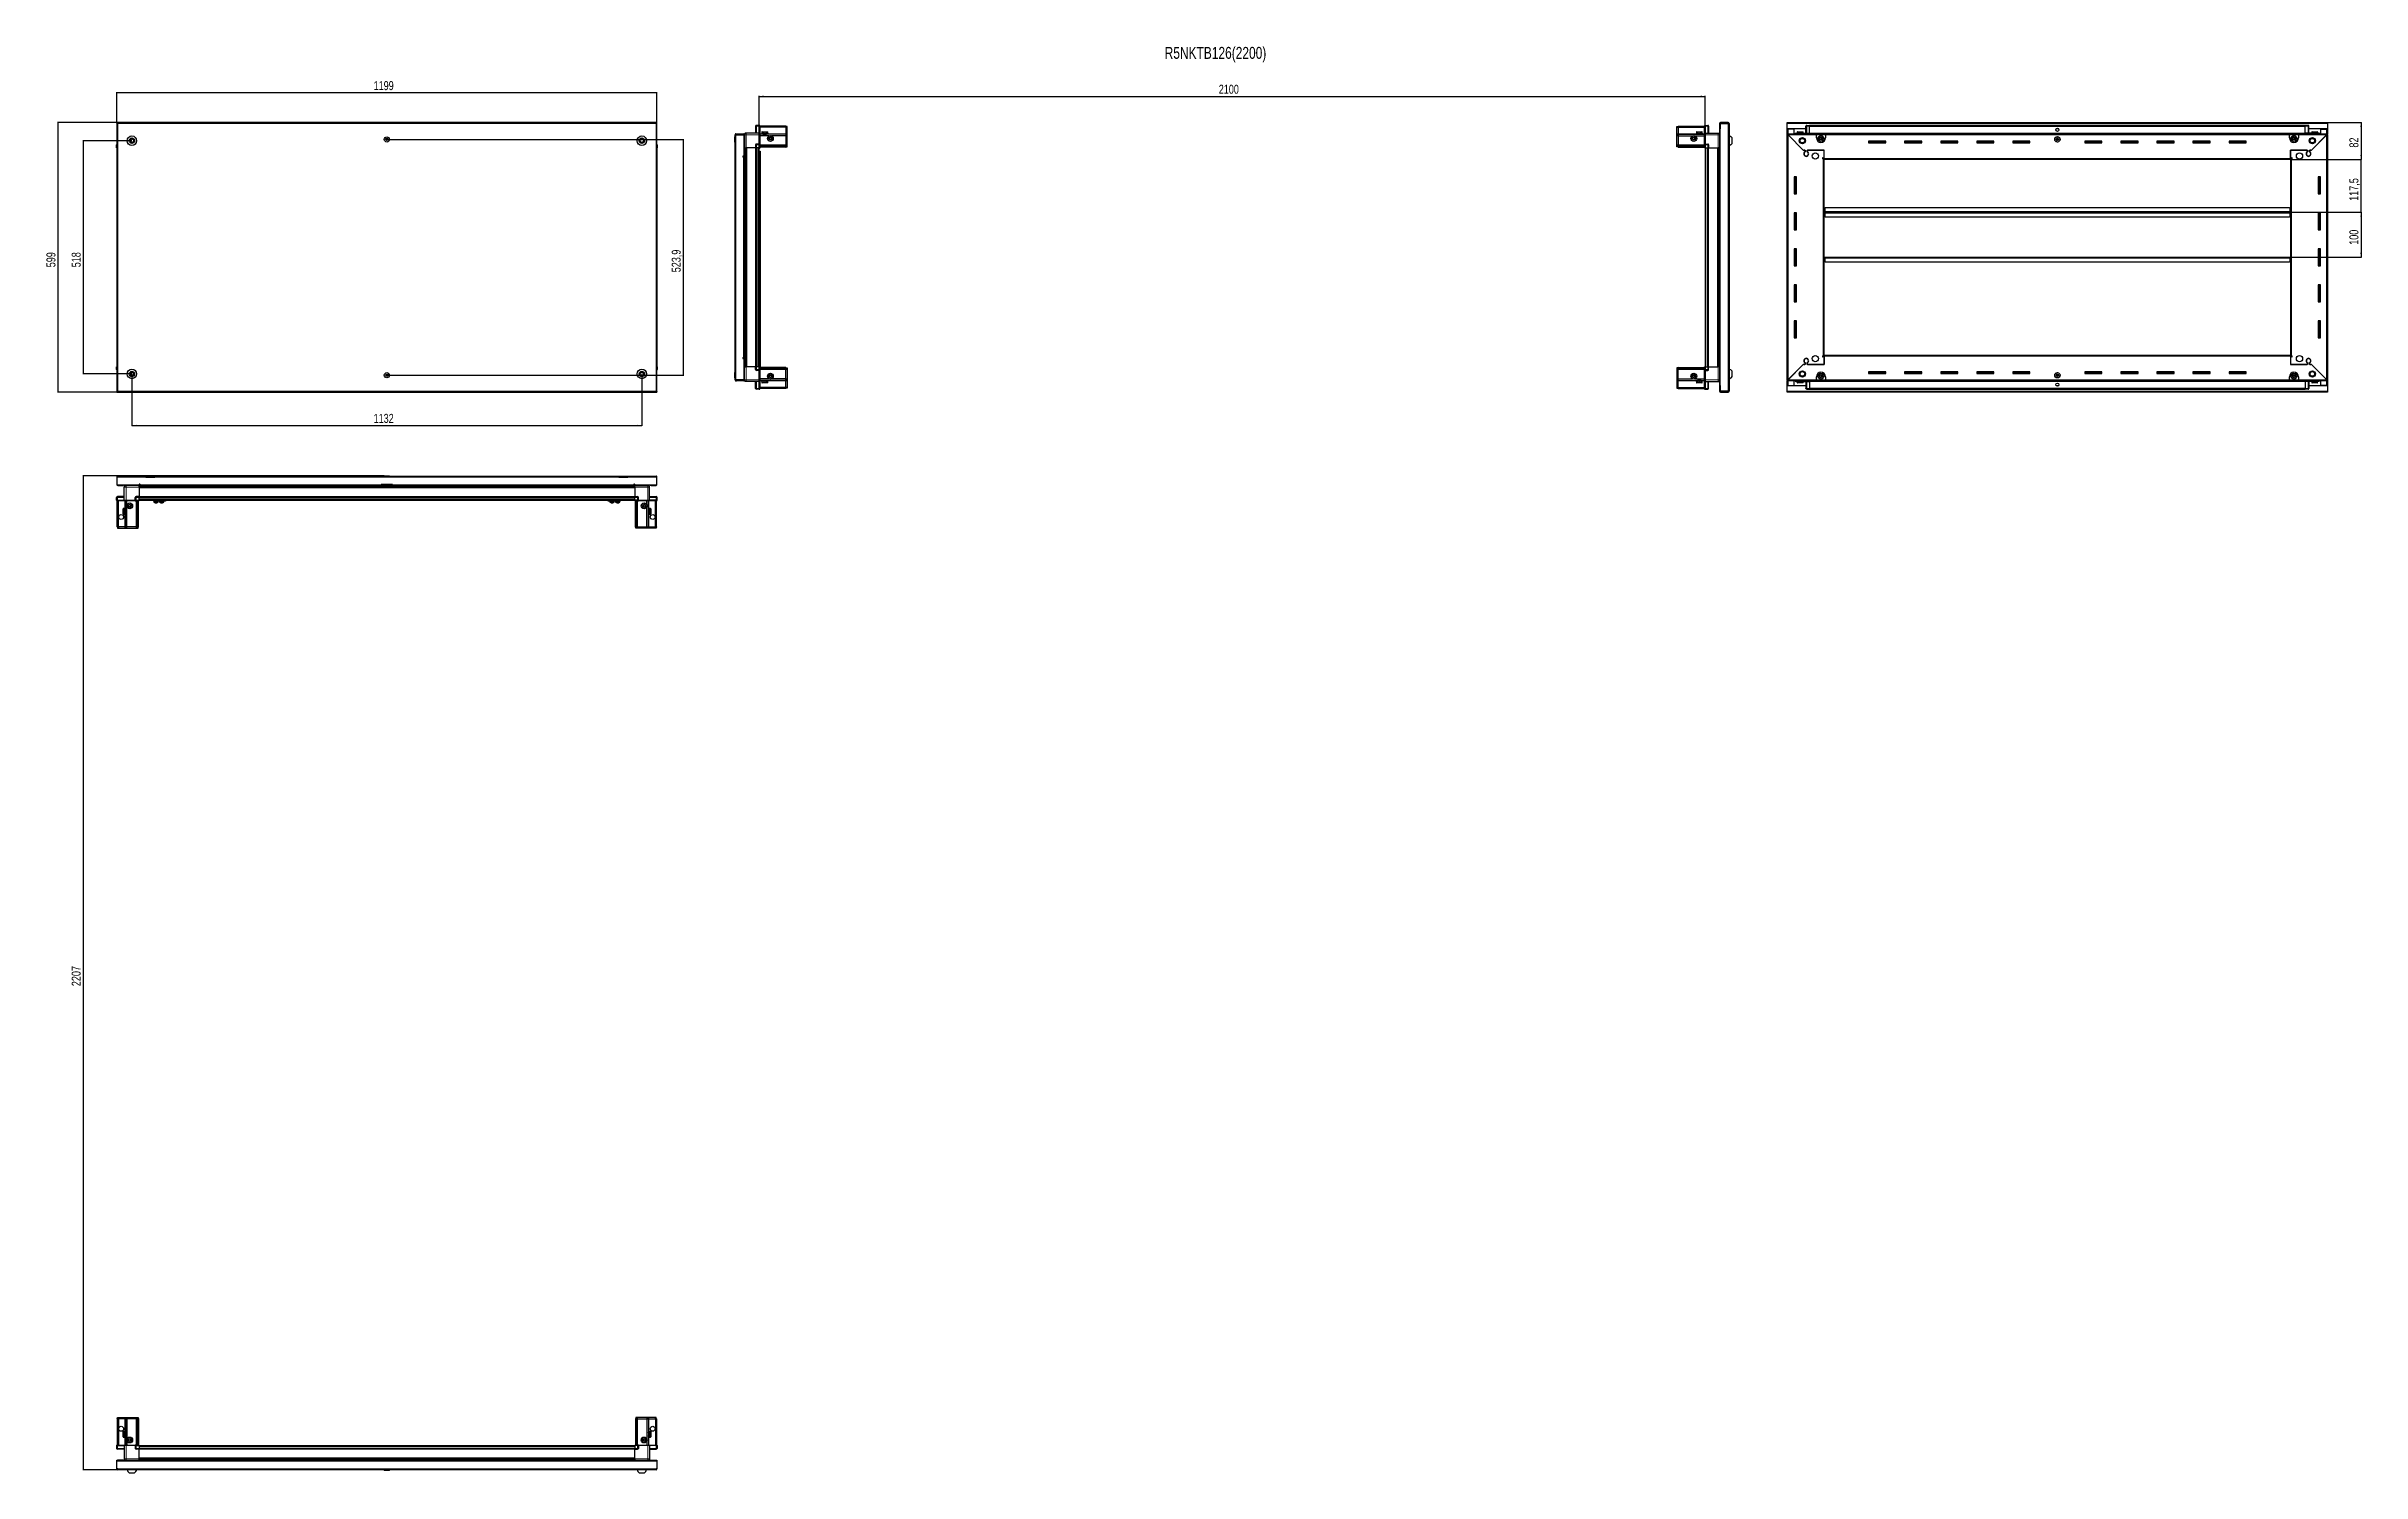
# Model space of a CAD drawing. Header units: millimetres. Extents: x 1315 to 6455, y -1523 to 1645.
import ezdxf

# ---------------------------------------------------------------- set-up
doc = ezdxf.new("R2010")
doc.units = ezdxf.units.MM
doc.layers.add('FORMAT', color=7, linetype='Continuous')
doc.styles.add('SLDTEXTSTYLE0', font='TXT', dxfattribs={"width": 0.75})
doc.dimstyles.new('SLDDIMSTYLE0', dxfattribs={"dimtxt": 20, "dimasz": 10, "dimexe": 0, "dimexo": 0.0625, "dimgap": 5, "dimtad": 2, "dimdec": 1, "dimrnd": 1e-09, "dimzin": 12, "dimdsep": 46, "dimtxsty": 'SLDTEXTSTYLE0', "dimsah": 1, "dimcen": 0.09, "dimadec": 0, "dimazin": 3, "dimtfac": 1, "dimtofl": 0, "dimtmove": 0, "dimatfit": 3, "dimfxl": 0, "dimfrac": 2, "dimtolj": 1, "dimtzin": 12, "dimarcsym": 0})

msp = doc.modelspace()

# ---------------------------------------------------------------- texts
at = {"layer": 'FORMAT', "insert": (3797.29, 1643.54), "char_height": 26.4583, "attachment_point": 1, "style": 'SLDTEXTSTYLE0'}
msp.add_mtext('R5NKTB126(2200)', dxfattribs=at)

# ---------------------------------------------------------------- blocks, each defined once
blk = doc.blocks.new('_D')
at = {"layer": 'FORMAT'}
for p, q in [((1471.3, 1475.8), (1339.8, 1475.8)), ((1340.8, 876.8), (1340.8, 1475.8)), ((1471.3, 876.8), (1339.8, 876.8))]:
    blk.add_line(p, q, dxfattribs=at)
for points in [[(1340.8, 1475.8), (1339.3, 1465.8), (1342.4, 1465.8)], [(1340.8, 876.8), (1342.4, 886.8), (1339.3, 886.8)]]:
    blk.add_solid(points, dxfattribs=at)
at = {"layer": 'FORMAT', "insert": (1315, 1154.2), "char_height": 20, "attachment_point": 1, "rotation": 90, "style": 'SLDTEXTSTYLE0'}
blk.add_mtext('599', dxfattribs=at)
blk = doc.blocks.new('_D_1')
at = {"layer": 'FORMAT'}
for p, q in [((1471.3, 1475.8), (1471.3, 1542.8)), ((2670.3, 1475.8), (2670.3, 1542.8)), ((2670.3, 1541.8), (1471.3, 1541.8))]:
    blk.add_line(p, q, dxfattribs=at)
for points in [[(1471.3, 1541.8), (1481.3, 1540.3), (1481.3, 1543.4)], [(2670.3, 1541.8), (2660.3, 1543.4), (2660.3, 1540.3)]]:
    blk.add_solid(points, dxfattribs=at)
at = {"layer": 'FORMAT', "insert": (2041.3, 1567.6), "char_height": 20, "attachment_point": 1, "style": 'SLDTEXTSTYLE0'}
blk.add_mtext('1199', dxfattribs=at)
blk = doc.blocks.new('_D_2')
at = {"layer": 'FORMAT'}
for p, q in [((1504.8, 917.3), (1504.8, 801.8)), ((2636.8, 917.3), (2636.8, 801.8)), ((1504.8, 802.8), (2636.8, 802.8))]:
    blk.add_line(p, q, dxfattribs=at)
for points in [[(1504.8, 802.8), (1514.8, 801.3), (1514.8, 804.4)], [(2636.8, 802.8), (2626.8, 804.4), (2626.8, 801.3)]]:
    blk.add_solid(points, dxfattribs=at)
at = {"layer": 'FORMAT', "insert": (2041.3, 828.6), "char_height": 20, "attachment_point": 1, "style": 'SLDTEXTSTYLE0'}
blk.add_mtext('1132', dxfattribs=at)
blk = doc.blocks.new('_D_3')
at = {"layer": 'FORMAT'}
for p, q in [((2070.8, 1438.3), (2729.8, 1438.3)), ((2728.8, 1438.3), (2728.8, 914.5)), ((2070.8, 914.5), (2729.8, 914.5))]:
    blk.add_line(p, q, dxfattribs=at)
for points in [[(2728.8, 1438.3), (2727.3, 1428.3), (2730.4, 1428.3)], [(2728.8, 914.5), (2730.4, 924.5), (2727.3, 924.5)]]:
    blk.add_solid(points, dxfattribs=at)
at = {"layer": 'FORMAT', "insert": (2703, 1143.1), "char_height": 20, "attachment_point": 1, "rotation": 90, "style": 'SLDTEXTSTYLE0'}
blk.add_mtext('523,9', dxfattribs=at)
blk = doc.blocks.new('_D_4')
at = {"layer": 'FORMAT'}
for p, q in [((1504.8, 1435.3), (1395.8, 1435.3)), ((1396.8, 1435.3), (1396.8, 917.3)), ((1504.8, 917.3), (1395.8, 917.3))]:
    blk.add_line(p, q, dxfattribs=at)
for points in [[(1396.8, 1435.3), (1395.3, 1425.3), (1398.4, 1425.3)], [(1396.8, 917.3), (1398.4, 927.3), (1395.3, 927.3)]]:
    blk.add_solid(points, dxfattribs=at)
at = {"layer": 'FORMAT', "insert": (1371, 1154.2), "char_height": 20, "attachment_point": 1, "rotation": 90, "style": 'SLDTEXTSTYLE0'}
blk.add_mtext('518', dxfattribs=at)
blk = doc.blocks.new('_D_5')
at = {"layer": 'FORMAT'}
for p, q in [((2897, 1419.3), (2897, 1534.8)), ((2897, 1533.8), (4997, 1533.8)), ((4997, 1419.3), (4997, 1534.8))]:
    blk.add_line(p, q, dxfattribs=at)
for points in [[(2897, 1533.8), (2907, 1532.3), (2907, 1535.4)], [(4997, 1533.8), (4987, 1535.4), (4987, 1532.3)]]:
    blk.add_solid(points, dxfattribs=at)
at = {"layer": 'FORMAT', "insert": (3917.4, 1559.6), "char_height": 20, "attachment_point": 1, "style": 'SLDTEXTSTYLE0'}
blk.add_mtext('2100', dxfattribs=at)
blk = doc.blocks.new('_D_6')
at = {"layer": 'FORMAT'}
for p, q in [((6378.6, 1475.8), (6454.1, 1475.8)), ((6453.1, 1475.8), (6453.1, 1393.8)), ((6296.6, 1393.8), (6454.1, 1393.8))]:
    blk.add_line(p, q, dxfattribs=at)
for points in [[(6453.1, 1475.8), (6451.5, 1465.8), (6454.6, 1465.8)], [(6453.1, 1393.8), (6454.6, 1403.8), (6451.5, 1403.8)]]:
    blk.add_solid(points, dxfattribs=at)
at = {"layer": 'FORMAT', "insert": (6427.3, 1420), "char_height": 20, "attachment_point": 1, "rotation": 90, "style": 'SLDTEXTSTYLE0'}
blk.add_mtext('82', dxfattribs=at)
blk = doc.blocks.new('_D_7')
at = {"layer": 'FORMAT'}
for p, q in [((6296.6, 1393.8), (6454.1, 1393.8)), ((6453.1, 1276.3), (6453.1, 1393.8)), ((6295.6, 1276.3), (6454.1, 1276.3))]:
    blk.add_line(p, q, dxfattribs=at)
for points in [[(6453.1, 1393.8), (6451.5, 1383.8), (6454.6, 1383.8)], [(6453.1, 1276.3), (6454.6, 1286.3), (6451.5, 1286.3)]]:
    blk.add_solid(points, dxfattribs=at)
at = {"layer": 'FORMAT', "insert": (6427.3, 1301.8), "char_height": 20, "attachment_point": 1, "rotation": 90, "style": 'SLDTEXTSTYLE0'}
blk.add_mtext('117,5', dxfattribs=at)
blk = doc.blocks.new('_D_8')
at = {"layer": 'FORMAT'}
for p, q in [((6295.6, 1276.3), (6454.1, 1276.3)), ((6453.1, 1276.3), (6453.1, 1176.3)), ((6295.6, 1176.3), (6454.1, 1176.3))]:
    blk.add_line(p, q, dxfattribs=at)
for points in [[(6453.1, 1276.3), (6451.5, 1266.3), (6454.6, 1266.3)], [(6453.1, 1176.3), (6454.6, 1186.3), (6451.5, 1186.3)]]:
    blk.add_solid(points, dxfattribs=at)
at = {"layer": 'FORMAT', "insert": (6427.3, 1204.2), "char_height": 20, "attachment_point": 1, "rotation": 90, "style": 'SLDTEXTSTYLE0'}
blk.add_mtext('100', dxfattribs=at)
blk = doc.blocks.new('_D_9')
at = {"layer": 'FORMAT'}
for p, q in [((2065, 690.8), (1395.8, 690.8)), ((1396.8, 690.8), (1396.8, -1516.2)), ((1473.4, -1516.2), (1395.8, -1516.2))]:
    blk.add_line(p, q, dxfattribs=at)
for points in [[(1396.8, 690.8), (1395.3, 680.8), (1398.4, 680.8)], [(1396.8, -1516.2), (1398.4, -1506.2), (1395.3, -1506.2)]]:
    blk.add_solid(points, dxfattribs=at)
at = {"layer": 'FORMAT', "insert": (1371, -442.2), "char_height": 20, "attachment_point": 1, "rotation": 90, "style": 'SLDTEXTSTYLE0'}
blk.add_mtext('2207', dxfattribs=at)

# ---------------------------------------------------------------- dimensions: what is measured, and where the dimension line sits
at = {"layer": 'FORMAT'}
for base, p1, p2, picture, middle in [((1471.32, 1541.82), (2670.32, 1475.82), (1471.32, 1475.82), '_D_1', (2070.82, 1541.82)), ((2636.82, 802.82), (1504.82, 917.32), (2636.82, 917.32), '_D_2', (2070.82, 802.82))]:
    dim = msp.add_linear_dim(base=base, p1=p1, p2=p2, dimstyle='SLDDIMSTYLE0', dxfattribs=at)
    dim.commit()
    dim.dimension.update_dxf_attribs({"geometry": picture, "text_midpoint": middle, "dimtype": 160})
for base, p1, p2, angle, picture, middle in [((4996.98, 1533.82), (2896.98, 1419.32), (4996.98, 1419.32), 0, '_D_5', (3946.98, 1533.82)), ((1340.82, 1475.82), (1471.32, 876.82), (1471.32, 1475.82), 90, '_D', (1340.82, 1176.32)), ((6453.05, 1393.82), (6378.55, 1475.82), (6296.55, 1393.82), 90, '_D_6', (6453.05, 1434.82)), ((1396.82, 917.32), (1504.82, 1435.32), (1504.82, 917.32), 90, '_D_4', (1396.82, 1176.32)), ((2728.8202948, 914.47343353), (2070.8199379, 1438.32343353), (2070.8199379, 914.47343353), 90, '_D_3', (2728.8202948, 1176.39843353)), ((6453.05, 1393.82), (6295.55, 1276.32), (6296.55, 1393.82), 90, '_D_7', (6453.05, 1335.07)), ((6453.05, 1176.32), (6295.55, 1276.32), (6295.55, 1176.32), 90, '_D_8', (6453.05, 1226.32)), ((1396.82, -1516.15), (2065.03, 690.85), (1473.42, -1516.15), 90, '_D_9', (1396.82, -412.65))]:
    dim = msp.add_linear_dim(base=base, p1=p1, p2=p2, angle=angle, dimstyle='SLDDIMSTYLE0', dxfattribs=at)
    dim.commit()
    dim.dimension.update_dxf_attribs({"geometry": picture, "text_midpoint": middle, "dimtype": 160})

# ---------------------------------------------------------------- linework, layer by layer
at = {"color": 7, "linetype": 'Continuous', "lineweight": 25}
for p, q in [((1471.32, 1474.32), (1471.32, 1475.82)), ((1473.42, 1475.82), (1471.32, 1475.82)), ((1471.32, 1474.32), (1473.42, 1474.32)), ((1471.32, 1474.32), (1471.32, 1473.72)), ((1471.32, 1473.72), (1471.32, 878.92)), ((1471.32, 1473.72), (1473.42, 1473.72)), ((1473.42, 1475.82), (1473.42, 1473.72)), ((2668.22, 1475.82), (1473.42, 1475.82)), ((2668.22, 1473.72), (2668.22, 1475.82)), ((2670.32, 1475.82), (2668.22, 1475.82)), ((2668.22, 1474.32), (2670.32, 1474.32)), ((2668.22, 1473.72), (2670.32, 1473.72)), ((2670.32, 1474.32), (2670.32, 1475.82)), ((2670.32, 1473.72), (2670.32, 1474.32)), ((2670.32, 878.92), (2670.32, 1473.72)), ((2843.63, 1443.96), (2843.33, 1443.96)), ((2843.33, 1432.39), (2843.33, 1443.96)), ((2845.13, 1448.47), (2843.63, 1448.47)), ((2843.63, 1447.97), (2843.63, 1448.47)), ((2843.63, 904.67), (2843.63, 1447.97)), ((2845.73, 1449.07), (2845.73, 1450.57)), ((2845.73, 1450.57), (2846.63, 1450.57)), ((2845.73, 1449.07), (2846.63, 1449.07)), ((2845.73, 1448.57), (2863.13, 1448.57)), ((2846.63, 1449.07), (2846.63, 1450.57)), ((2846.63, 1450.57), (2863.13, 1450.57)), ((2846.63, 1449.07), (2863.13, 1449.07)), ((2863.13, 1449.07), (2863.13, 1450.57)), ((2864.63, 1448.57), (2863.13, 1448.57)), ((2863.13, 1448.57), (2863.13, 1401.07)), ((2864.63, 1448.32), (2864.63, 1419.32)), ((2897.13, 1452.32), (2868.13, 1452.32)), ((2889.13, 1467.32), (2889.13, 1452.32)), ((2897.13, 1469.32), (2891.13, 1469.32)), ((2897.13, 1469.32), (2897.46, 1469.32)), ((2897.13, 1469.32), (2897.13, 1467.32)), ((2897.13, 1452.52), (2897.13, 1467.32)), ((2897.13, 1452.52), (2897.13, 1467.32)), ((2897.13, 1452.32), (2897.13, 1452.52)), ((2897.13, 1452.32), (2898.33, 1452.32)), ((2897.13, 1448.32), (2897.13, 1452.32)), ((2897.13, 1428.02), (2897.13, 1448.32)), ((2898.33, 1468.82), (2897.46, 1469.32)), ((2898.33, 1467.32), (2898.33, 1468.82)), ((2956.63, 1467.82), (2898.33, 1467.82)), ((2898.33, 1467.32), (2898.33, 1452.52)), ((2956.63, 1465.32), (2898.33, 1465.32)), ((2898.33, 1452.52), (2898.33, 1452.32)), ((2898.33, 1452.32), (2898.33, 1448.32)), ((2956.63, 1449.82), (2898.33, 1449.82)), ((2898.33, 1448.32), (2898.33, 1428.02)), ((2919.63, 1446.32), (2898.33, 1446.32)), ((2903.13, 1454.22), (2903.13, 1451.82)), ((2903.13, 1451.82), (2903.13, 1451.32)), ((2903.13, 1451.32), (2903.26, 1451.32)), ((2903.45, 1451.82), (2903.26, 1451.82)), ((2903.26, 1451.82), (2903.26, 1451.32)), ((2903.26, 1451.32), (2903.45, 1451.32)), ((2903.45, 1451.82), (2903.45, 1451.32)), ((2903.45, 1451.32), (2903.98, 1451.32)), ((2903.93, 1455.02), (2911.09, 1455.02)), ((2904.38, 1451.82), (2903.98, 1451.82)), ((2903.98, 1451.82), (2903.98, 1451.32)), ((2903.98, 1451.32), (2904.38, 1451.32)), ((2904.38, 1451.82), (2904.38, 1451.32)), ((2904.38, 1451.32), (2905.25, 1451.32)), ((2905.23, 1451.32), (2905.23, 1451.22)), ((2905.23, 1451.22), (2914.03, 1451.22)), ((2905.82, 1451.82), (2905.25, 1451.82)), ((2905.25, 1451.82), (2905.25, 1451.32)), ((2905.25, 1451.32), (2905.82, 1451.32)), ((2905.63, 1450.82), (2906.32, 1450.34)), ((2905.63, 1450.82), (2910.66, 1450.82)), ((2906.32, 1450.34), (2905.63, 1449.86)), ((2905.63, 1449.86), (2905.63, 1449.82)), ((2905.63, 1449.86), (2910.66, 1449.86)), ((2905.82, 1451.82), (2905.82, 1451.32)), ((2905.82, 1451.32), (2906.95, 1451.32)), ((2906.32, 1450.34), (2910.48, 1450.34)), ((2907.64, 1451.82), (2906.95, 1451.82)), ((2906.95, 1451.82), (2906.95, 1451.32)), ((2906.95, 1451.32), (2907.64, 1451.32)), ((2907.64, 1451.82), (2907.64, 1451.32)), ((2907.64, 1451.32), (2908.91, 1451.32)), ((2909.65, 1451.82), (2908.91, 1451.82)), ((2908.91, 1451.82), (2908.91, 1451.32)), ((2908.91, 1451.32), (2909.14, 1451.32)), ((2909.14, 1451.82), (2909.14, 1451.32)), ((2909.64, 1451.82), (2909.64, 1451.32)), ((2909.64, 1451.32), (2909.65, 1451.32)), ((2909.65, 1451.82), (2909.65, 1451.32)), ((2909.65, 1451.32), (2910.94, 1451.32)), ((2910.48, 1450.34), (2912.94, 1450.34)), ((2910.66, 1450.82), (2913.63, 1450.82)), ((2910.66, 1449.86), (2913.63, 1449.86)), ((2911.65, 1451.82), (2910.94, 1451.82)), ((2910.94, 1451.82), (2910.94, 1451.32)), ((2911, 1451.82), (2911, 1451.32)), ((2911, 1451.32), (2911.65, 1451.32)), ((2911.09, 1455.02), (2915.33, 1455.02)), ((2911.65, 1451.82), (2911.65, 1451.32)), ((2911.65, 1451.32), (2912.84, 1451.32)), ((2913.46, 1451.82), (2912.84, 1451.82)), ((2912.84, 1451.82), (2912.84, 1451.32)), ((2912.84, 1451.32), (2913.46, 1451.32)), ((2912.94, 1450.34), (2913.63, 1450.82)), ((2913.63, 1449.86), (2912.94, 1450.34)), ((2913.46, 1451.82), (2913.46, 1451.32)), ((2913.46, 1451.32), (2914.43, 1451.32)), ((2913.63, 1449.82), (2913.63, 1449.86)), ((2914.03, 1451.22), (2914.03, 1451.32)), ((2914.9, 1451.82), (2914.43, 1451.82)), ((2914.43, 1451.82), (2914.43, 1451.32)), ((2914.43, 1451.32), (2914.9, 1451.32)), ((2914.9, 1451.82), (2914.9, 1451.32)), ((2914.9, 1451.32), (2915.55, 1451.32)), ((2915.82, 1451.82), (2915.55, 1451.82)), ((2915.55, 1451.82), (2915.55, 1451.32)), ((2915.55, 1451.32), (2915.82, 1451.32)), ((2915.82, 1451.82), (2915.82, 1451.32)), ((2915.82, 1451.32), (2916.09, 1451.32)), ((2916.13, 1451.82), (2916.09, 1451.82)), ((2916.09, 1451.82), (2916.09, 1451.32)), ((2916.09, 1451.32), (2916.13, 1451.32)), ((2916.13, 1451.82), (2916.13, 1454.22)), ((2916.13, 1451.82), (2916.13, 1451.32)), ((2956.63, 1446.32), (2924.63, 1446.32)), ((2956.63, 1467.82), (2956.63, 1465.32)), ((2959.63, 1467.02), (2956.63, 1467.82)), ((2956.63, 1465.32), (2956.63, 1450.82)), ((2959.63, 1465.17), (2956.63, 1465.32)), ((2956.63, 1450.82), (2956.63, 1449.82)), ((2956.63, 1449.82), (2956.63, 1446.32)), ((2959.63, 1449.02), (2956.63, 1449.82)), ((2956.63, 1446.32), (2956.63, 1425.82)), ((2956.63, 1446.32), (2959.63, 1445.99)), ((2959.63, 1465.17), (2959.63, 1467.02)), ((2959.63, 1450.82), (2959.63, 1465.17)), ((2959.63, 1449.02), (2959.63, 1450.82)), ((2959.63, 1445.99), (2959.63, 1449.02)), ((2959.63, 1425.82), (2959.63, 1445.99)), ((4934.33, 1467.02), (4937.33, 1467.82)), ((4934.33, 1465.17), (4934.33, 1467.02)), ((4934.33, 1465.17), (4937.33, 1465.32)), ((4934.33, 1450.82), (4934.33, 1465.17)), ((4934.33, 1449.02), (4934.33, 1450.82)), ((4934.33, 1449.02), (4937.33, 1449.82)), ((4934.33, 1445.99), (4934.33, 1449.02)), ((4937.33, 1446.32), (4934.33, 1445.99)), ((4934.33, 1425.82), (4934.33, 1445.99)), ((4937.33, 1467.82), (4937.33, 1465.32)), ((4937.33, 1467.82), (4995.63, 1467.82)), ((4937.33, 1465.32), (4937.33, 1450.82)), ((4937.33, 1465.32), (4995.63, 1465.32)), ((4937.33, 1450.82), (4937.33, 1449.82)), ((4937.33, 1449.82), (4937.33, 1446.32)), ((4937.33, 1449.82), (4995.63, 1449.82)), ((4937.33, 1446.32), (4937.33, 1425.82)), ((4937.33, 1446.32), (4969.33, 1446.32)), ((4974.33, 1446.32), (4995.63, 1446.32)), ((4977.83, 1454.22), (4977.83, 1451.32)), ((4977.83, 1451.32), (4977.86, 1451.32)), ((4977.98, 1451.82), (4977.86, 1451.82)), ((4977.86, 1451.82), (4977.86, 1451.32)), ((4977.86, 1451.32), (4977.98, 1451.32)), ((4977.98, 1451.82), (4977.98, 1451.32)), ((4977.98, 1451.32), (4978.39, 1451.32)), ((4978.73, 1451.82), (4978.39, 1451.82)), ((4978.39, 1451.82), (4978.39, 1451.32)), ((4978.39, 1451.32), (4978.73, 1451.32)), ((4978.63, 1455.02), (4990.03, 1455.02)), ((4978.73, 1451.82), (4978.73, 1451.32)), ((4978.73, 1451.32), (4979.51, 1451.32)), ((4980.03, 1451.82), (4979.51, 1451.82)), ((4979.51, 1451.82), (4979.51, 1451.32)), ((4979.51, 1451.32), (4980.03, 1451.32)), ((4979.93, 1451.32), (4979.93, 1451.22)), ((4979.93, 1451.22), (4988.73, 1451.22)), ((4980.03, 1451.82), (4980.03, 1451.32)), ((4980.03, 1451.32), (4981.09, 1451.32)), ((4980.33, 1450.82), (4981.02, 1450.34)), ((4980.33, 1450.82), (4988.33, 1450.82)), ((4981.02, 1450.34), (4980.33, 1449.86)), ((4980.33, 1449.86), (4980.33, 1449.82)), ((4980.33, 1449.86), (4988.33, 1449.86)), ((4981.02, 1450.34), (4987.64, 1450.34)), ((4981.75, 1451.82), (4981.09, 1451.82)), ((4981.09, 1451.82), (4981.09, 1451.32)), ((4981.09, 1451.32), (4981.75, 1451.32)), ((4981.75, 1451.82), (4981.75, 1451.32)), ((4981.75, 1451.32), (4982.99, 1451.32)), ((4983.72, 1451.82), (4982.99, 1451.82)), ((4982.99, 1451.82), (4982.99, 1451.32)), ((4982.99, 1451.32), (4983.42, 1451.32)), ((4983.42, 1451.82), (4983.42, 1451.32)), ((4983.72, 1451.82), (4983.72, 1451.32)), ((4983.72, 1451.32), (4985.02, 1451.32)), ((4985.75, 1451.82), (4985.02, 1451.82)), ((4985.02, 1451.82), (4985.02, 1451.32)), ((4985.29, 1451.82), (4985.29, 1451.32)), ((4985.29, 1451.32), (4985.75, 1451.32)), ((4985.75, 1451.82), (4985.75, 1451.32)), ((4985.75, 1451.32), (4986.98, 1451.32)), ((4987.64, 1451.82), (4986.98, 1451.82)), ((4986.98, 1451.82), (4986.98, 1451.32)), ((4986.98, 1451.32), (4987.64, 1451.32)), ((4987.64, 1451.82), (4987.64, 1451.32)), ((4987.64, 1451.32), (4988.69, 1451.32)), ((4987.64, 1450.34), (4988.33, 1450.82)), ((4988.33, 1449.86), (4987.64, 1450.34)), ((4988.33, 1449.82), (4988.33, 1449.86)), ((4989.21, 1451.82), (4988.69, 1451.82)), ((4988.69, 1451.82), (4988.69, 1451.32)), ((4988.69, 1451.32), (4989.21, 1451.32)), ((4988.73, 1451.22), (4988.73, 1451.32)), ((4989.21, 1451.82), (4989.21, 1451.32)), ((4989.21, 1451.32), (4989.96, 1451.32)), ((4990.29, 1451.82), (4989.96, 1451.82)), ((4989.96, 1451.82), (4989.96, 1451.32)), ((4989.96, 1451.32), (4990.29, 1451.32)), ((4990.29, 1451.82), (4990.29, 1451.32)), ((4990.29, 1451.32), (4990.69, 1451.32)), ((4990.8, 1451.82), (4990.69, 1451.82)), ((4990.69, 1451.82), (4990.69, 1451.32)), ((4990.69, 1451.32), (4990.8, 1451.32)), ((4990.8, 1451.82), (4990.8, 1451.32)), ((4990.8, 1451.32), (4990.83, 1451.32)), ((4990.83, 1451.32), (4990.83, 1454.22)), ((4996.49, 1469.32), (4995.63, 1468.82)), ((4996.49, 1469.32), (4995.63, 1468.82)), ((4995.63, 1468.82), (4995.63, 1467.32)), ((4995.63, 1452.52), (4995.63, 1467.32)), ((4995.63, 1452.32), (4995.63, 1452.52)), ((4996.83, 1452.32), (4995.63, 1452.32)), ((4995.63, 1448.32), (4995.63, 1452.32)), ((4995.63, 1428.02), (4995.63, 1448.32)), ((4996.83, 1469.32), (4996.49, 1469.32)), ((4996.83, 1469.32), (4996.49, 1469.32)), ((4996.83, 1467.32), (4996.83, 1469.32)), ((4996.83, 1469.32), (4996.83, 1469.32)), ((4996.83, 1469.32), (5002.83, 1469.32)), ((4996.83, 1467.32), (4996.83, 1452.52)), ((4996.83, 1452.52), (4996.83, 1452.32)), ((4996.83, 1452.32), (4996.83, 1448.32)), ((4996.83, 1452.32), (5025.83, 1452.32)), ((4996.83, 1448.32), (4996.83, 1428.02)), ((5004.83, 1467.32), (5004.83, 1452.32)), ((5028.73, 1460.82), (5028.73, 891.82)), ((5028.73, 1460.82), (5030.83, 1460.82)), ((5028.83, 1473.72), (5028.83, 1461.32)), ((5028.83, 1461.32), (5030.33, 1461.32)), ((5030.33, 1473.72), (5030.33, 1461.32)), ((5030.83, 1460.82), (5030.83, 1473.72)), ((5030.83, 1473.72), (5048.23, 1473.72)), ((5048.23, 1475.82), (5030.93, 1475.82)), ((5048.23, 1474.32), (5030.93, 1474.32)), ((5048.23, 1474.32), (5048.23, 1475.82)), ((5048.23, 1473.72), (5050.33, 1473.72)), ((5050.33, 1473.72), (5050.33, 878.92)), ((5056.93, 1429.32), (5056.93, 1441.32)), ((5179.55, 1473.72), (5179.55, 1475.82)), ((5179.55, 1475.82), (6378.55, 1475.82)), ((5179.55, 1461.32), (5179.55, 1473.72)), ((5220.55, 1461.32), (5179.55, 1461.32)), ((5179.55, 1460.82), (5179.55, 1461.32)), ((5179.55, 1460.82), (5181.65, 1460.82)), ((5179.55, 1450.57), (5179.55, 1460.82)), ((5179.55, 1449.07), (5179.55, 1450.57)), ((5179.55, 1450.57), (5180.55, 1450.57)), ((5179.55, 1448.57), (5179.55, 1449.07)), ((5179.55, 1449.07), (5180.55, 1449.07)), ((5179.55, 904.07), (5179.55, 1448.57)), ((5181.05, 1448.57), (5179.55, 1448.57)), ((5180.55, 1449.07), (5180.55, 1450.57)), ((5180.55, 1450.57), (5244.05, 1450.57)), ((5181.05, 1460.82), (5181.05, 1461.32)), ((5181.15, 1448.47), (5215.05, 1414.57)), ((5194.55, 1460.82), (5181.65, 1460.82)), ((5215.75, 1413.87), (5181.65, 1447.97)), ((5194.55, 1450.57), (5194.55, 1460.82)), ((5200.05, 1452.32), (5229.05, 1452.32)), ((5201.55, 1454.22), (5201.55, 1452.32)), ((5202.35, 1455.02), (5213.75, 1455.02)), ((5214.55, 1452.32), (5214.55, 1454.22)), ((5220.55, 1452.32), (5220.55, 1467.32)), ((5221.23, 1468.82), (5221.23, 1468.82)), ((5222.55, 1469.32), (5229.05, 1469.32)), ((5222.55, 1469.32), (5229.05, 1469.32)), ((5228.98, 1450.57), (5229.05, 1452.29)), ((5229.05, 1469.32), (5229.05, 1469.32)), ((5229.05, 1469.32), (5229.05, 1469.32)), ((5229.05, 1469.32), (5229.05, 1467.32)), ((6329.05, 1469.17), (5229.05, 1469.17)), ((5229.05, 1452.32), (5229.05, 1467.32)), ((5229.05, 1452.32), (5229.05, 1451.82)), ((5229.05, 1451.17), (6329.05, 1451.17)), ((5244.05, 1448.47), (5244.05, 1450.57)), ((5244.05, 1450.57), (5264.05, 1450.57)), ((5244.05, 1449.07), (5264.05, 1449.07)), ((5244.05, 1441.57), (5244.05, 1448.47)), ((5264.05, 1450.57), (5264.05, 1448.47)), ((5264.05, 1450.57), (6294.05, 1450.57)), ((5264.05, 1448.47), (5264.05, 1441.57)), ((5781.92, 1461.32), (5776.18, 1461.32)), ((6294.05, 1448.47), (6294.05, 1450.57)), ((6294.05, 1450.57), (6314.05, 1450.57)), ((6294.05, 1449.07), (6314.05, 1449.07)), ((6294.05, 1441.57), (6294.05, 1448.47)), ((6314.05, 1450.57), (6377.55, 1450.57)), ((6314.05, 1450.57), (6314.05, 1448.47)), ((6314.05, 1448.47), (6314.05, 1441.57)), ((6329.05, 1469.32), (6329.05, 1469.32)), ((6335.55, 1469.32), (6329.05, 1469.32)), ((6335.55, 1469.32), (6329.05, 1469.32)), ((6329.05, 1469.32), (6329.05, 1467.32)), ((6329.05, 1452.32), (6329.05, 1467.32)), ((6329.05, 1452.32), (6329.05, 1451.82)), ((6358.05, 1452.32), (6329.05, 1452.32)), ((6329.05, 1452.29), (6329.13, 1450.57)), ((6337.55, 1467.32), (6337.55, 1467.32)), ((6337.55, 1452.32), (6337.55, 1467.32)), ((6378.55, 1461.32), (6337.55, 1461.32)), ((6376.45, 1447.97), (6342.35, 1413.87)), ((6343.05, 1414.57), (6376.95, 1448.47)), ((6343.55, 1454.22), (6343.55, 1452.32)), ((6344.35, 1455.02), (6355.75, 1455.02)), ((6356.55, 1452.32), (6356.55, 1454.22)), ((6363.55, 1450.57), (6363.55, 1460.82)), ((6363.55, 1460.82), (6376.45, 1460.82)), ((6376.45, 1460.82), (6378.55, 1460.82)), ((6377.05, 1460.82), (6377.05, 1461.32)), ((6377.05, 1448.57), (6378.55, 1448.57)), ((6377.55, 1449.07), (6377.55, 1450.57)), ((6377.55, 1450.57), (6378.55, 1450.57)), ((6377.55, 1449.07), (6378.55, 1449.07)), ((6378.55, 1475.82), (6378.55, 1473.72)), ((6378.55, 1473.72), (6378.55, 1461.32)), ((6378.55, 1460.82), (6378.55, 1461.32)), ((6378.55, 1460.82), (6378.55, 1450.57)), ((6378.55, 1449.07), (6378.55, 1450.57)), ((6378.55, 1449.07), (6378.55, 1448.57)), ((6378.55, 1448.57), (6378.55, 904.07)), ((1470.82, 1425.82), (1470.82, 1419.32)), ((1470.82, 1419.32), (1470.82, 1425.82)), ((1470.82, 1419.32), (1470.82, 1419.32)), ((1471.32, 1419.32), (1470.82, 1419.32)), ((1470.97, 1419.32), (1470.97, 933.32)), ((2670.32, 1427.15), (2670.32, 1427.15)), ((2670.32, 1419.32), (2670.82, 1419.32)), ((2670.67, 933.32), (2670.67, 1419.32)), ((2670.82, 1425.82), (2670.82, 1419.32)), ((2670.82, 1419.32), (2670.82, 1425.82)), ((2670.82, 1419.32), (2670.82, 1419.32)), ((2670.82, 1419.32), (2670.82, 1419.32)), ((2843.33, 1432.39), (2843.63, 1432.39)), ((2863.13, 1401.07), (2861.78, 1401.07)), ((2861.78, 1399.07), (2862.53, 1399.07)), ((2862.53, 1399.07), (2864.63, 1399.07)), ((2863.13, 1422.07), (2864.63, 1422.07)), ((2864.63, 1419.32), (2863.13, 1419.32)), ((2864.63, 1399.07), (2864.63, 953.57)), ((2865.28, 933.32), (2865.28, 1419.32)), ((2867.07, 1419.32), (2867.07, 933.32)), ((2867.1, 1419.32), (2867.1, 933.32)), ((2889.13, 1419.32), (2868.13, 1419.32)), ((2889.13, 1425.82), (2889.13, 1419.32)), ((2889.13, 1419.32), (2891.13, 1419.32)), ((2889.78, 933.32), (2889.78, 1419.32)), ((2897.13, 1427.82), (2891.13, 1427.82)), ((2897.13, 1419.32), (2891.13, 1419.32)), ((2896.98, 933.32), (2896.98, 1419.32)), ((2896.98, 1412.32), (2899.48, 1412.32)), ((2897.13, 1427.82), (2897.13, 1428.02)), ((2897.13, 1427.82), (2897.13, 1425.82)), ((2897.13, 1427.82), (2898.33, 1427.82)), ((2897.13, 1419.32), (2897.13, 1425.82)), ((2897.13, 1419.32), (2897.13, 1425.82)), ((2897.13, 1419.32), (2897.46, 1419.32)), ((2897.13, 1419.32), (2897.13, 1419.32)), ((2897.46, 1419.32), (2897.46, 1425.82)), ((2898.33, 1419.32), (2897.46, 1419.32)), ((2897.46, 1419.32), (2897.46, 1419.32)), ((2898.33, 1428.02), (2898.33, 1427.82)), ((2898.33, 1427.15), (2898.33, 1427.82)), ((2898.33, 1427.15), (2898.33, 1419.32)), ((2956.63, 1424.82), (2898.33, 1424.82)), ((2956.63, 1423.82), (2898.33, 1423.82)), ((2956.63, 1422.32), (2898.33, 1422.32)), ((2956.63, 1420.82), (2898.33, 1420.82)), ((2899.48, 1412.32), (2899.48, 938.82)), ((2956.63, 1425.82), (2956.63, 1424.82)), ((2956.63, 1424.82), (2956.63, 1423.82)), ((2956.63, 1424.82), (2959.63, 1424.02)), ((2956.63, 1423.82), (2956.63, 1422.32)), ((2956.63, 1423.82), (2959.63, 1423.28)), ((2956.63, 1422.32), (2959.63, 1422.78)), ((2956.63, 1422.32), (2956.63, 1420.82)), ((2956.63, 1420.82), (2959.63, 1421.63)), ((2959.63, 1424.02), (2959.63, 1425.82)), ((2959.63, 1423.28), (2959.63, 1424.02)), ((2959.63, 1422.78), (2959.63, 1423.28)), ((2959.63, 1421.63), (2959.63, 1422.78)), ((4934.33, 1424.02), (4934.33, 1425.82)), ((4937.33, 1424.82), (4934.33, 1424.02)), ((4934.33, 1423.28), (4934.33, 1424.02)), ((4937.33, 1423.82), (4934.33, 1423.28)), ((4934.33, 1422.78), (4934.33, 1423.28)), ((4937.33, 1422.32), (4934.33, 1422.78)), ((4934.33, 1421.63), (4934.33, 1422.78)), ((4937.33, 1420.82), (4934.33, 1421.63)), ((4937.33, 1425.82), (4937.33, 1424.82)), ((4937.33, 1424.82), (4937.33, 1423.82)), ((4937.33, 1424.82), (4995.63, 1424.82)), ((4937.33, 1423.82), (4995.63, 1423.82)), ((4937.33, 1423.82), (4937.33, 1422.32)), ((4937.33, 1422.32), (4995.63, 1422.32)), ((4937.33, 1422.32), (4937.33, 1420.82)), ((4937.33, 1420.82), (4995.63, 1420.82)), ((4995.63, 1427.82), (4995.63, 1428.02)), ((4996.83, 1427.82), (4995.63, 1427.82)), ((4995.63, 1427.82), (4995.63, 1427.15)), ((4995.63, 1419.32), (4995.63, 1427.15)), ((4996.49, 1419.32), (4995.63, 1419.32)), ((4996.49, 1425.82), (4996.49, 1419.32)), ((4996.83, 1419.32), (4996.49, 1419.32)), ((4996.83, 1428.02), (4996.83, 1427.82)), ((4996.83, 1425.82), (4996.83, 1427.82)), ((4996.83, 1427.82), (5002.83, 1427.82)), ((4996.83, 1425.82), (4996.83, 1427.82)), ((4996.83, 1425.82), (4996.83, 1419.32)), ((4996.83, 1419.32), (5002.83, 1419.32)), ((4996.98, 1419.32), (4996.98, 933.32)), ((5004.83, 1419.32), (5002.83, 1419.32)), ((5004.18, 1419.32), (5004.18, 933.32)), ((5004.83, 1425.82), (5004.83, 1419.32)), ((5004.83, 1419.32), (5025.83, 1419.32)), ((5026.85, 933.32), (5026.85, 1419.32)), ((5026.88, 933.32), (5026.88, 1419.32)), ((5028.68, 1419.32), (5028.68, 933.32)), ((5179.05, 1425.82), (5179.05, 1419.32)), ((5179.05, 1419.32), (5179.05, 1425.82)), ((5179.05, 1419.32), (5179.05, 1419.32)), ((5179.55, 1419.32), (5179.05, 1419.32)), ((5179.2, 1419.32), (5179.2, 933.32)), ((5215.05, 1414.57), (5219.25, 1414.57)), ((5216.45, 1414.57), (5215.75, 1413.87)), ((5218.55, 1414.57), (5216.45, 1414.57)), ((5218.55, 1414.57), (5218.55, 1410.68)), ((5219.25, 1414.57), (5219.25, 1410.29)), ((5219.55, 1401.71), (5219.55, 1400.95)), ((5223.85, 1414.57), (5261.55, 1414.57)), ((5223.85, 1410.29), (5223.85, 1414.57)), ((5224.55, 1410.68), (5224.55, 1414.57)), ((5261.55, 1414.57), (5224.55, 1414.57)), ((5258.7, 1397.32), (5261.55, 1397.32)), ((5259.45, 1395.32), (5258.7, 1395.32)), ((5259.45, 1395.32), (5261.55, 1395.32)), ((5261.55, 1396.32), (5259.55, 1396.32)), ((5259.55, 1396.32), (5259.55, 1395.32)), ((5261.55, 1395.92), (5261.55, 1414.57)), ((5261.55, 1397.32), (5261.55, 1414.57)), ((5261.55, 1393.82), (5261.55, 1395.92)), ((6296.55, 1393.82), (5261.55, 1393.82)), ((5261.55, 958.82), (5261.55, 1393.82)), ((5398.05, 1434.32), (5360.05, 1434.32)), ((5360.05, 1434.32), (5360.05, 1430.82)), ((5398.05, 1431.57), (5360.05, 1431.57)), ((5360.05, 1430.82), (5398.05, 1430.82)), ((5398.05, 1430.82), (5398.05, 1434.32)), ((5478.05, 1434.32), (5440.05, 1434.32)), ((5440.05, 1434.32), (5440.05, 1430.82)), ((5478.05, 1431.57), (5440.05, 1431.57)), ((5440.05, 1430.82), (5478.05, 1430.82)), ((5478.05, 1430.82), (5478.05, 1434.32)), ((5558.05, 1434.32), (5520.05, 1434.32)), ((5520.05, 1434.32), (5520.05, 1430.82)), ((5558.05, 1431.57), (5520.05, 1431.57)), ((5520.05, 1430.82), (5558.05, 1430.82)), ((5558.05, 1430.82), (5558.05, 1434.32)), ((5638.05, 1434.32), (5600.05, 1434.32)), ((5600.05, 1434.32), (5600.05, 1430.82)), ((5638.05, 1431.57), (5600.05, 1431.57)), ((5600.05, 1430.82), (5638.05, 1430.82)), ((5638.05, 1430.82), (5638.05, 1434.32)), ((5718.05, 1434.32), (5680.05, 1434.32)), ((5680.05, 1434.32), (5680.05, 1430.82)), ((5718.05, 1431.57), (5680.05, 1431.57)), ((5680.05, 1430.82), (5718.05, 1430.82)), ((5718.05, 1430.82), (5718.05, 1434.32)), ((5878.05, 1434.32), (5840.05, 1434.32)), ((5840.05, 1434.32), (5840.05, 1430.82)), ((5878.05, 1431.57), (5840.05, 1431.57)), ((5840.05, 1430.82), (5878.05, 1430.82)), ((5878.05, 1430.82), (5878.05, 1434.32)), ((5958.05, 1434.32), (5920.05, 1434.32)), ((5920.05, 1434.32), (5920.05, 1430.82)), ((5958.05, 1431.57), (5920.05, 1431.57)), ((5920.05, 1430.82), (5958.05, 1430.82)), ((5958.05, 1430.82), (5958.05, 1434.32)), ((6038.05, 1434.32), (6000.05, 1434.32)), ((6000.05, 1434.32), (6000.05, 1430.82)), ((6038.05, 1431.57), (6000.05, 1431.57)), ((6000.05, 1430.82), (6038.05, 1430.82)), ((6038.05, 1430.82), (6038.05, 1434.32)), ((6118.05, 1434.32), (6080.05, 1434.32)), ((6080.05, 1434.32), (6080.05, 1430.82)), ((6118.05, 1431.57), (6080.05, 1431.57)), ((6080.05, 1430.82), (6118.05, 1430.82)), ((6118.05, 1430.82), (6118.05, 1434.32)), ((6198.05, 1434.32), (6160.05, 1434.32)), ((6160.05, 1434.32), (6160.05, 1430.82)), ((6198.05, 1431.57), (6160.05, 1431.57)), ((6160.05, 1430.82), (6198.05, 1430.82)), ((6198.05, 1430.82), (6198.05, 1434.32)), ((6296.55, 1414.57), (6334.25, 1414.57)), ((6296.55, 1395.92), (6296.55, 1414.57)), ((6296.55, 1414.57), (6296.55, 1397.32)), ((6333.55, 1414.57), (6296.55, 1414.57)), ((6296.55, 1397.32), (6299.4, 1397.32)), ((6298.55, 1396.32), (6296.55, 1396.32)), ((6296.55, 1395.92), (6296.55, 1393.82)), ((6296.55, 1395.32), (6298.65, 1395.32)), ((6296.55, 1393.82), (6296.55, 958.82)), ((6298.55, 1395.32), (6298.55, 1396.32)), ((6299.4, 1395.32), (6298.65, 1395.32)), ((6333.55, 1414.57), (6333.55, 1410.68)), ((6334.25, 1414.57), (6334.25, 1410.29)), ((6338.55, 1401.71), (6338.55, 1400.95)), ((6338.85, 1414.57), (6343.05, 1414.57)), ((6338.85, 1410.29), (6338.85, 1414.57)), ((6341.65, 1414.57), (6339.55, 1414.57)), ((6339.55, 1410.68), (6339.55, 1414.57)), ((6342.35, 1413.87), (6341.65, 1414.57)), ((6378.55, 1427.15), (6378.55, 1427.15)), ((6378.55, 1419.32), (6379.05, 1419.32)), ((6378.9, 933.32), (6378.9, 1419.32)), ((6379.05, 1425.82), (6379.05, 1419.32)), ((6379.05, 1419.32), (6379.05, 1425.82)), ((6379.05, 1419.32), (6379.05, 1419.32)), ((6379.05, 1419.32), (6379.05, 1419.32)), ((5200.05, 1355.32), (5195.05, 1355.32)), ((5195.05, 1355.32), (5195.05, 1317.32)), ((5197.2, 1317.32), (5197.2, 1355.32)), ((5198.99, 1317.32), (5198.99, 1355.32)), ((5199.03, 1317.32), (5199.03, 1355.32)), ((5200.05, 1317.32), (5200.05, 1355.32)), ((6358.05, 1355.32), (6358.05, 1317.32)), ((6363.05, 1355.32), (6358.05, 1355.32)), ((6359.07, 1355.32), (6359.07, 1317.32)), ((6359.11, 1355.32), (6359.11, 1317.32)), ((6360.9, 1355.32), (6360.9, 1317.32)), ((6363.05, 1317.32), (6363.05, 1355.32)), ((5195.05, 1317.32), (5200.05, 1317.32)), ((5263.55, 1286.32), (5262.55, 1285.32)), ((5262.55, 1285.32), (5262.55, 1278.42)), ((6294.55, 1286.32), (5263.55, 1286.32)), ((6295.55, 1285.32), (6294.55, 1286.32)), ((6295.55, 1278.42), (6295.55, 1285.32)), ((6358.05, 1317.32), (6363.05, 1317.32)), ((5200.05, 1275.32), (5195.05, 1275.32)), ((5195.05, 1275.32), (5195.05, 1237.32)), ((5195.05, 1237.32), (5200.05, 1237.32)), ((5197.2, 1237.32), (5197.2, 1275.32)), ((5198.99, 1237.32), (5198.99, 1275.32)), ((5199.03, 1237.32), (5199.03, 1275.32)), ((5200.05, 1237.32), (5200.05, 1275.32)), ((5262.3, 1276.32), (5261.55, 1276.32)), ((5262.55, 1279.17), (5262.3, 1279.17)), ((5262.3, 1279.17), (5262.3, 1276.32)), ((5262.3, 1276.32), (5262.3, 1273.47)), ((5262.3, 1273.47), (5262.55, 1273.47)), ((5262.55, 1276.32), (5262.55, 1278.42)), ((6295.55, 1276.32), (5262.55, 1276.32)), ((5262.55, 1274.22), (5262.55, 1276.32)), ((5262.55, 1274.22), (5262.55, 1267.32)), ((5262.55, 1267.32), (5263.55, 1266.32)), ((5263.55, 1266.32), (6294.55, 1266.32)), ((6294.55, 1266.32), (6295.55, 1267.32)), ((6295.8, 1279.17), (6295.55, 1279.17)), ((6295.55, 1278.42), (6295.55, 1276.32)), ((6295.55, 1276.32), (6295.55, 1274.22)), ((6295.55, 1267.32), (6295.55, 1274.22)), ((6295.55, 1273.47), (6295.8, 1273.47)), ((6295.8, 1276.32), (6295.8, 1279.17)), ((6296.55, 1276.32), (6295.8, 1276.32)), ((6295.8, 1273.47), (6295.8, 1276.32)), ((6358.05, 1275.32), (6358.05, 1237.32)), ((6363.05, 1275.32), (6358.05, 1275.32)), ((6358.05, 1237.32), (6363.05, 1237.32)), ((6359.07, 1275.32), (6359.07, 1237.32)), ((6359.11, 1275.32), (6359.11, 1237.32)), ((6360.9, 1275.32), (6360.9, 1237.32)), ((6363.05, 1237.32), (6363.05, 1275.32)), ((5200.05, 1195.32), (5195.05, 1195.32)), ((5195.05, 1195.32), (5195.05, 1157.32)), ((5197.2, 1157.32), (5197.2, 1195.32)), ((5198.99, 1157.32), (5198.99, 1195.32)), ((5199.03, 1157.32), (5199.03, 1195.32)), ((5200.05, 1157.32), (5200.05, 1195.32)), ((6358.05, 1195.32), (6358.05, 1157.32)), ((6363.05, 1195.32), (6358.05, 1195.32)), ((6359.07, 1195.32), (6359.07, 1157.32)), ((6359.11, 1195.32), (6359.11, 1157.32)), ((6360.9, 1195.32), (6360.9, 1157.32)), ((6363.05, 1157.32), (6363.05, 1195.32)), ((5195.05, 1157.32), (5200.05, 1157.32)), ((5261.55, 1176.32), (5262.3, 1176.32)), ((5262.3, 1176.32), (5262.3, 1173.47)), ((5262.3, 1173.47), (5262.55, 1173.47)), ((5262.55, 1174.22), (5262.55, 1176.32)), ((5262.55, 1176.32), (6295.55, 1176.32)), ((5262.55, 1174.22), (5262.55, 1167.32)), ((5262.55, 1167.32), (5263.55, 1166.32)), ((5263.55, 1166.32), (6294.55, 1166.32)), ((6294.55, 1166.32), (6295.55, 1167.32)), ((6295.55, 1176.32), (6295.55, 1174.22)), ((6295.55, 1167.32), (6295.55, 1174.22)), ((6295.55, 1173.47), (6295.8, 1173.47)), ((6295.8, 1173.47), (6295.8, 1176.32)), ((6295.8, 1176.32), (6296.55, 1176.32)), ((6358.05, 1157.32), (6363.05, 1157.32)), ((5200.05, 1115.32), (5195.05, 1115.32)), ((5195.05, 1115.32), (5195.05, 1077.32)), ((5197.2, 1077.32), (5197.2, 1115.32)), ((5198.99, 1077.32), (5198.99, 1115.32)), ((5199.03, 1077.32), (5199.03, 1115.32)), ((5200.05, 1077.32), (5200.05, 1115.32)), ((6358.05, 1115.32), (6358.05, 1077.32)), ((6363.05, 1115.32), (6358.05, 1115.32)), ((6359.07, 1115.32), (6359.07, 1077.32)), ((6359.11, 1115.32), (6359.11, 1077.32)), ((6360.9, 1115.32), (6360.9, 1077.32)), ((6363.05, 1077.32), (6363.05, 1115.32)), ((5195.05, 1077.32), (5200.05, 1077.32)), ((5200.05, 1035.32), (5195.05, 1035.32)), ((5195.05, 1035.32), (5195.05, 997.32)), ((5197.2, 997.32), (5197.2, 1035.32)), ((5198.99, 997.32), (5198.99, 1035.32)), ((5199.03, 997.32), (5199.03, 1035.32)), ((5200.05, 997.32), (5200.05, 1035.32)), ((6358.05, 1077.32), (6363.05, 1077.32)), ((6358.05, 1035.32), (6358.05, 997.32)), ((6363.05, 1035.32), (6358.05, 1035.32)), ((6359.07, 1035.32), (6359.07, 997.32)), ((6359.11, 1035.32), (6359.11, 997.32)), ((6360.9, 1035.32), (6360.9, 997.32)), ((6363.05, 997.32), (6363.05, 1035.32)), ((5195.05, 997.32), (5200.05, 997.32)), ((6358.05, 997.32), (6363.05, 997.32)), ((1470.82, 933.32), (1470.82, 933.32)), ((1470.82, 926.82), (1470.82, 933.32)), ((1470.82, 933.32), (1470.82, 933.32)), ((1470.82, 933.32), (1470.82, 926.82)), ((1471.32, 933.32), (1470.82, 933.32)), ((1471.32, 925.5), (1471.32, 925.5)), ((2670.32, 933.32), (2670.82, 933.32)), ((2670.82, 933.32), (2670.82, 933.32)), ((2670.82, 926.82), (2670.82, 933.32)), ((2670.82, 933.32), (2670.82, 926.82)), ((2862.53, 953.57), (2861.78, 953.57)), ((2861.78, 951.57), (2863.13, 951.57)), ((2864.63, 953.57), (2862.53, 953.57)), ((2863.13, 951.57), (2863.13, 904.07)), ((2864.63, 933.32), (2863.13, 933.32)), ((2864.63, 930.57), (2863.13, 930.57)), ((2864.63, 904.32), (2864.63, 933.32)), ((2889.13, 933.32), (2868.13, 933.32)), ((2889.13, 926.82), (2889.13, 933.32)), ((2889.13, 933.32), (2891.13, 933.32)), ((2897.13, 933.32), (2891.13, 933.32)), ((2899.48, 938.82), (2896.98, 938.82)), ((2897.13, 926.82), (2897.13, 933.32)), ((2897.13, 933.32), (2897.46, 933.32)), ((2897.13, 926.82), (2897.13, 924.82)), ((2897.13, 926.82), (2897.13, 924.82)), ((2897.46, 926.82), (2897.46, 933.32)), ((2897.46, 933.32), (2898.33, 933.32)), ((2898.33, 933.32), (2898.33, 925.5)), ((2956.63, 931.82), (2898.33, 931.82)), ((2956.63, 930.32), (2898.33, 930.32)), ((2956.63, 928.82), (2898.33, 928.82)), ((2956.63, 927.82), (2898.33, 927.82)), ((2898.33, 924.82), (2898.33, 925.5)), ((2899.48, 938.82), (2899.48, 931.82)), ((2956.63, 930.32), (2956.63, 931.82)), ((2956.63, 931.82), (2959.63, 931.02)), ((2956.63, 928.82), (2956.63, 930.32)), ((2956.63, 930.32), (2959.63, 929.87)), ((2956.63, 928.82), (2959.63, 929.37)), ((2956.63, 927.82), (2956.63, 928.82)), ((2956.63, 927.82), (2959.63, 928.63)), ((2956.63, 926.82), (2956.63, 927.82)), ((2956.63, 906.32), (2956.63, 926.82)), ((2959.63, 931.02), (2959.63, 929.87)), ((2959.63, 929.87), (2959.63, 929.37)), ((2959.63, 929.37), (2959.63, 928.63)), ((2959.63, 928.63), (2959.63, 926.82)), ((2959.63, 926.82), (2959.63, 906.66)), ((4937.33, 931.82), (4934.33, 931.02)), ((4934.33, 931.02), (4934.33, 929.87)), ((4937.33, 930.32), (4934.33, 929.87)), ((4934.33, 929.87), (4934.33, 929.37)), ((4937.33, 928.82), (4934.33, 929.37)), ((4934.33, 929.37), (4934.33, 928.63)), ((4937.33, 927.82), (4934.33, 928.63)), ((4934.33, 928.63), (4934.33, 926.82)), ((4934.33, 926.82), (4934.33, 906.66)), ((4937.33, 930.32), (4937.33, 931.82)), ((4937.33, 931.82), (4995.63, 931.82)), ((4937.33, 928.82), (4937.33, 930.32)), ((4937.33, 930.32), (4995.63, 930.32)), ((4937.33, 928.82), (4995.63, 928.82)), ((4937.33, 927.82), (4937.33, 928.82)), ((4937.33, 927.82), (4995.63, 927.82)), ((4937.33, 926.82), (4937.33, 927.82)), ((4937.33, 906.32), (4937.33, 926.82)), ((4995.63, 925.5), (4995.63, 933.32)), ((4995.63, 933.32), (4996.49, 933.32)), ((4995.63, 925.5), (4995.63, 924.82)), ((4996.49, 933.32), (4996.49, 933.32)), ((4996.49, 933.32), (4996.49, 926.82)), ((4996.83, 933.32), (4996.49, 933.32)), ((4996.83, 933.32), (4996.83, 926.82)), ((4996.83, 933.32), (4996.83, 933.32)), ((4996.83, 933.32), (4996.83, 926.82)), ((4996.83, 933.32), (5002.83, 933.32)), ((4996.83, 924.82), (4996.83, 926.82)), ((5004.83, 933.32), (5002.83, 933.32)), ((5004.83, 926.82), (5004.83, 933.32)), ((5004.83, 933.32), (5025.83, 933.32)), ((5179.05, 926.82), (5179.05, 933.32)), ((5179.05, 933.32), (5179.05, 933.32)), ((5179.05, 933.32), (5179.05, 933.32)), ((5179.05, 933.32), (5179.05, 926.82)), ((5179.55, 933.32), (5179.05, 933.32)), ((5179.55, 925.5), (5179.55, 925.5)), ((5215.05, 938.07), (5181.15, 904.17)), ((5181.65, 904.67), (5215.75, 938.77)), ((5219.25, 938.07), (5215.05, 938.07)), ((5215.75, 938.77), (5216.45, 938.07)), ((5216.45, 938.07), (5218.55, 938.07)), ((5218.55, 941.96), (5218.55, 938.07)), ((5219.25, 942.36), (5219.25, 938.07)), ((5219.55, 951.7), (5219.55, 950.94)), ((5223.85, 938.07), (5223.85, 942.36)), ((5261.55, 938.07), (5223.85, 938.07)), ((5224.55, 938.07), (5224.55, 941.96)), ((5224.55, 938.07), (5261.55, 938.07)), ((5258.7, 957.32), (5259.45, 957.32)), ((5261.55, 955.32), (5258.7, 955.32)), ((5261.55, 957.32), (5259.45, 957.32)), ((5259.55, 957.32), (5259.55, 956.32)), ((5259.55, 956.32), (5261.55, 956.32)), ((5261.55, 956.72), (5261.55, 958.82)), ((5261.55, 958.82), (6296.55, 958.82)), ((5261.55, 956.72), (5261.55, 938.07)), ((5261.55, 938.07), (5261.55, 955.32)), ((6296.55, 958.82), (6296.55, 956.72)), ((6298.65, 957.32), (6296.55, 957.32)), ((6296.55, 956.72), (6296.55, 938.07)), ((6296.55, 956.32), (6298.55, 956.32)), ((6296.55, 955.32), (6296.55, 938.07)), ((6299.4, 955.32), (6296.55, 955.32)), ((6334.25, 938.07), (6296.55, 938.07)), ((6296.55, 938.07), (6333.55, 938.07)), ((6298.55, 956.32), (6298.55, 957.32)), ((6298.65, 957.32), (6299.4, 957.32)), ((6333.55, 941.96), (6333.55, 938.07)), ((6334.25, 942.36), (6334.25, 938.07)), ((6338.55, 951.7), (6338.55, 950.94)), ((6338.85, 938.07), (6338.85, 942.36)), ((6343.05, 938.07), (6338.85, 938.07)), ((6339.55, 938.07), (6339.55, 941.96)), ((6339.55, 938.07), (6341.65, 938.07)), ((6341.65, 938.07), (6342.35, 938.77)), ((6342.35, 938.77), (6376.45, 904.67)), ((6376.95, 904.17), (6343.05, 938.07)), ((6378.55, 933.32), (6379.05, 933.32)), ((6379.05, 933.32), (6379.05, 933.32)), ((6379.05, 926.82), (6379.05, 933.32)), ((6379.05, 933.32), (6379.05, 926.82)), ((1473.42, 878.92), (1471.32, 878.92)), ((1471.32, 878.92), (1471.32, 878.32)), ((1473.42, 878.32), (1471.32, 878.32)), ((1471.32, 878.32), (1471.32, 876.82)), ((1471.32, 876.82), (1473.42, 876.82)), ((1473.42, 878.92), (1473.42, 876.82)), ((1473.42, 876.82), (2668.22, 876.82)), ((2668.22, 876.82), (2668.22, 878.92)), ((2670.32, 878.92), (2668.22, 878.92)), ((2670.32, 878.32), (2668.22, 878.32)), ((2668.22, 876.82), (2670.32, 876.82)), ((2670.32, 878.32), (2670.32, 878.92)), ((2670.32, 878.32), (2670.32, 876.82)), ((2843.63, 920.26), (2843.33, 920.26)), ((2843.33, 910.58), (2843.33, 920.26)), ((2843.33, 908.69), (2843.33, 910.58)), ((2843.33, 908.69), (2843.63, 908.69)), ((2843.63, 904.17), (2843.63, 904.67)), ((2845.13, 904.17), (2843.63, 904.17)), ((2863.13, 904.07), (2845.73, 904.07)), ((2845.73, 903.57), (2845.73, 902.07)), ((2845.73, 903.57), (2846.63, 903.57)), ((2845.73, 902.07), (2846.63, 902.07)), ((2846.63, 903.57), (2846.63, 902.07)), ((2863.13, 903.57), (2846.63, 903.57)), ((2863.13, 902.07), (2846.63, 902.07)), ((2863.13, 904.07), (2864.63, 904.07)), ((2863.13, 903.57), (2863.13, 902.07)), ((2897.13, 900.32), (2868.13, 900.32)), ((2889.13, 885.32), (2889.13, 900.32)), ((2897.13, 924.82), (2891.13, 924.82)), ((2897.13, 883.32), (2891.13, 883.32)), ((2897.13, 924.82), (2898.33, 924.82)), ((2897.13, 924.62), (2897.13, 924.82)), ((2897.13, 904.32), (2897.13, 924.62)), ((2897.13, 900.32), (2897.13, 904.32)), ((2897.13, 900.32), (2898.33, 900.32)), ((2897.13, 900.12), (2897.13, 900.32)), ((2897.13, 885.32), (2897.13, 900.12)), ((2897.13, 885.32), (2897.13, 883.32)), ((2897.13, 883.32), (2897.46, 883.32)), ((2897.13, 883.32), (2897.13, 883.32)), ((2897.13, 883.32), (2897.46, 883.32)), ((2897.46, 883.32), (2898.33, 883.82)), ((2897.46, 883.32), (2898.33, 883.82)), ((2898.33, 924.82), (2898.33, 924.62)), ((2898.33, 924.62), (2898.33, 904.32)), ((2919.63, 906.32), (2898.33, 906.32)), ((2898.33, 904.32), (2898.33, 900.32)), ((2956.63, 902.82), (2898.33, 902.82)), ((2898.33, 900.32), (2898.33, 900.12)), ((2898.33, 900.12), (2898.33, 885.32)), ((2956.63, 887.32), (2898.33, 887.32)), ((2898.33, 883.82), (2898.33, 885.32)), ((2956.63, 884.82), (2898.33, 884.82)), ((2903.13, 901.32), (2903.13, 898.42)), ((2903.22, 901.32), (2903.13, 901.32)), ((2903.22, 900.82), (2903.22, 901.32)), ((2903.39, 901.32), (2903.22, 901.32)), ((2903.22, 900.82), (2903.39, 900.82)), ((2903.39, 900.82), (2903.39, 901.32)), ((2903.88, 901.32), (2903.39, 901.32)), ((2903.88, 900.82), (2903.88, 901.32)), ((2904.26, 901.32), (2903.88, 901.32)), ((2903.88, 900.82), (2904.26, 900.82)), ((2904.08, 897.62), (2903.93, 897.62)), ((2915.33, 897.62), (2904.08, 897.62)), ((2904.26, 900.82), (2904.26, 901.32)), ((2905.1, 901.32), (2904.26, 901.32)), ((2905.1, 900.82), (2905.1, 901.32)), ((2905.66, 901.32), (2905.1, 901.32)), ((2905.1, 900.82), (2905.66, 900.82)), ((2905.23, 901.42), (2905.23, 901.32)), ((2910.62, 901.42), (2905.23, 901.42)), ((2905.63, 902.82), (2905.63, 902.79)), ((2905.63, 902.79), (2906.32, 902.31)), ((2905.73, 902.79), (2905.63, 902.79)), ((2906.32, 902.31), (2905.63, 901.82)), ((2905.73, 901.82), (2905.63, 901.82)), ((2905.66, 900.82), (2905.66, 901.32)), ((2906.76, 901.32), (2905.66, 901.32)), ((2913.63, 902.79), (2905.73, 902.79)), ((2913.63, 901.82), (2905.73, 901.82)), ((2906.4, 902.31), (2906.32, 902.31)), ((2912.94, 902.31), (2906.4, 902.31)), ((2906.76, 900.82), (2906.76, 901.32)), ((2907.44, 901.32), (2906.76, 901.32)), ((2906.76, 900.82), (2907.44, 900.82)), ((2907.44, 900.82), (2907.44, 901.32)), ((2908.71, 901.32), (2907.44, 901.32)), ((2908.71, 900.82), (2908.71, 901.32)), ((2909, 901.32), (2908.71, 901.32)), ((2908.71, 900.82), (2909.44, 900.82)), ((2909, 900.82), (2909, 901.32)), ((2909.44, 900.82), (2909.44, 901.32)), ((2910.74, 901.32), (2909.44, 901.32)), ((2914.03, 901.42), (2910.62, 901.42)), ((2910.74, 900.82), (2910.74, 901.32)), ((2910.74, 900.82), (2911.46, 900.82)), ((2910.87, 900.82), (2910.87, 901.32)), ((2911.46, 901.32), (2910.87, 901.32)), ((2911.46, 900.82), (2911.46, 901.32)), ((2912.66, 901.32), (2911.46, 901.32)), ((2912.66, 900.82), (2912.66, 901.32)), ((2913.3, 901.32), (2912.66, 901.32)), ((2912.66, 900.82), (2913.3, 900.82)), ((2912.94, 902.31), (2913.63, 902.79)), ((2913.63, 901.82), (2912.94, 902.31)), ((2913.3, 900.82), (2913.3, 901.32)), ((2914.29, 901.32), (2913.3, 901.32)), ((2913.63, 902.79), (2913.63, 902.82)), ((2914.03, 901.32), (2914.03, 901.42)), ((2914.29, 900.82), (2914.29, 901.32)), ((2914.77, 901.32), (2914.29, 901.32)), ((2914.29, 900.82), (2914.77, 900.82)), ((2914.77, 900.82), (2914.77, 901.32)), ((2915.46, 901.32), (2914.77, 901.32)), ((2915.46, 900.82), (2915.46, 901.32)), ((2915.75, 901.32), (2915.46, 901.32)), ((2915.46, 900.82), (2915.75, 900.82)), ((2915.75, 900.82), (2915.75, 901.32)), ((2916.06, 901.32), (2915.75, 901.32)), ((2916.06, 900.82), (2916.06, 901.32)), ((2916.12, 901.32), (2916.06, 901.32)), ((2916.06, 900.82), (2916.12, 900.82)), ((2916.12, 900.82), (2916.12, 901.32)), ((2916.13, 901.32), (2916.12, 901.32)), ((2916.13, 898.42), (2916.13, 901.32)), ((2956.63, 906.32), (2924.63, 906.32)), ((2956.63, 906.32), (2959.63, 906.66)), ((2956.63, 902.82), (2956.63, 906.32)), ((2959.63, 903.63), (2956.63, 902.82)), ((2956.63, 901.82), (2956.63, 902.82)), ((2956.63, 887.32), (2956.63, 901.82)), ((2959.63, 887.48), (2956.63, 887.32)), ((2956.63, 884.82), (2956.63, 887.32)), ((2959.63, 885.63), (2956.63, 884.82)), ((2959.63, 906.66), (2959.63, 903.63)), ((2959.63, 903.63), (2959.63, 901.82)), ((2959.63, 901.82), (2959.63, 887.48)), ((2959.63, 887.48), (2959.63, 885.63)), ((4937.33, 906.32), (4934.33, 906.66)), ((4934.33, 906.66), (4934.33, 903.63)), ((4934.33, 903.63), (4937.33, 902.82)), ((4934.33, 903.63), (4934.33, 901.82)), ((4934.33, 901.82), (4934.33, 887.48)), ((4934.33, 887.48), (4937.33, 887.32)), ((4934.33, 887.48), (4934.33, 885.63)), ((4934.33, 885.63), (4937.33, 884.82)), ((4937.33, 906.32), (4969.33, 906.32)), ((4937.33, 902.82), (4937.33, 906.32)), ((4937.33, 902.82), (4995.63, 902.82)), ((4937.33, 901.82), (4937.33, 902.82)), ((4937.33, 887.32), (4937.33, 901.82)), ((4937.33, 887.32), (4995.63, 887.32)), ((4937.33, 884.82), (4937.33, 887.32)), ((4937.33, 884.82), (4995.63, 884.82)), ((4974.33, 906.32), (4995.63, 906.32)), ((4977.83, 901.32), (4977.83, 898.42)), ((4977.85, 901.32), (4977.83, 901.32)), ((4977.85, 900.82), (4977.85, 901.32)), ((4977.94, 901.32), (4977.85, 901.32)), ((4977.85, 900.82), (4977.94, 900.82)), ((4977.94, 900.82), (4977.94, 901.32)), ((4978.32, 901.32), (4977.94, 901.32)), ((4978.32, 900.82), (4978.32, 901.32)), ((4978.63, 901.32), (4978.32, 901.32)), ((4978.32, 900.82), (4978.63, 900.82)), ((4978.63, 900.82), (4978.63, 901.32)), ((4979.37, 901.32), (4978.63, 901.32)), ((4990.03, 897.62), (4978.63, 897.62)), ((4979.37, 900.82), (4979.37, 901.32)), ((4979.88, 901.32), (4979.37, 901.32)), ((4979.37, 900.82), (4979.88, 900.82)), ((4979.88, 900.82), (4979.88, 901.32)), ((4980.92, 901.32), (4979.88, 901.32)), ((4979.93, 901.42), (4979.93, 901.32)), ((4988.73, 901.42), (4979.93, 901.42)), ((4980.33, 902.82), (4980.33, 902.79)), ((4980.33, 902.79), (4981.02, 902.31)), ((4988.33, 902.79), (4980.33, 902.79)), ((4981.02, 902.31), (4980.33, 901.82)), ((4988.33, 901.82), (4980.33, 901.82)), ((4980.92, 900.82), (4980.92, 901.32)), ((4981.57, 901.32), (4980.92, 901.32)), ((4980.92, 900.82), (4981.57, 900.82)), ((4987.64, 902.31), (4981.02, 902.31)), ((4981.57, 900.82), (4981.57, 901.32)), ((4982.79, 901.32), (4981.57, 901.32)), ((4982.79, 900.82), (4982.79, 901.32)), ((4983.29, 901.32), (4982.79, 901.32)), ((4982.79, 900.82), (4983.52, 900.82)), ((4983.29, 900.82), (4983.29, 901.32)), ((4983.52, 900.82), (4983.52, 901.32)), ((4984.82, 901.32), (4983.52, 901.32)), ((4984.82, 900.82), (4984.82, 901.32)), ((4984.82, 900.82), (4985.55, 900.82)), ((4985.16, 900.82), (4985.16, 901.32)), ((4985.55, 901.32), (4985.16, 901.32)), ((4985.55, 900.82), (4985.55, 901.32)), ((4986.8, 901.32), (4985.55, 901.32)), ((4986.8, 900.82), (4986.8, 901.32)), ((4987.46, 901.32), (4986.8, 901.32)), ((4986.8, 900.82), (4987.46, 900.82)), ((4987.46, 900.82), (4987.46, 901.32)), ((4988.54, 901.32), (4987.46, 901.32)), ((4987.64, 902.31), (4988.33, 902.79)), ((4988.33, 901.82), (4987.64, 902.31)), ((4988.33, 902.79), (4988.33, 902.82)), ((4988.54, 900.82), (4988.54, 901.32)), ((4989.07, 901.32), (4988.54, 901.32)), ((4988.54, 900.82), (4989.07, 900.82)), ((4988.73, 901.32), (4988.73, 901.42)), ((4989.07, 900.82), (4989.07, 901.32)), ((4989.86, 901.32), (4989.07, 901.32)), ((4989.86, 900.82), (4989.86, 901.32)), ((4990.21, 901.32), (4989.86, 901.32)), ((4989.86, 900.82), (4990.21, 900.82)), ((4990.21, 900.82), (4990.21, 901.32)), ((4990.64, 901.32), (4990.21, 901.32)), ((4990.64, 900.82), (4990.64, 901.32)), ((4990.78, 901.32), (4990.64, 901.32)), ((4990.64, 900.82), (4990.78, 900.82)), ((4990.78, 900.82), (4990.78, 901.32)), ((4990.83, 901.32), (4990.78, 901.32)), ((4990.83, 898.42), (4990.83, 901.32)), ((4996.83, 924.82), (4995.63, 924.82)), ((4995.63, 924.62), (4995.63, 924.82)), ((4995.63, 904.32), (4995.63, 924.62)), ((4995.63, 900.32), (4995.63, 904.32)), ((4996.83, 900.32), (4995.63, 900.32)), ((4995.63, 900.12), (4995.63, 900.32)), ((4995.63, 885.32), (4995.63, 900.12)), ((4995.63, 885.32), (4995.63, 883.82)), ((4995.63, 883.82), (4996.49, 883.32)), ((4996.83, 883.32), (4996.49, 883.32)), ((4996.83, 924.82), (4996.83, 924.62)), ((4996.83, 924.82), (5002.83, 924.82)), ((4996.83, 924.62), (4996.83, 904.32)), ((4996.83, 904.32), (4996.83, 900.32)), ((4996.83, 900.32), (4996.83, 900.12)), ((4996.83, 900.32), (5025.83, 900.32)), ((4996.83, 900.12), (4996.83, 885.32)), ((4996.83, 900.12), (4996.83, 885.32)), ((4996.83, 883.32), (4996.83, 885.32)), ((4996.83, 883.32), (5002.83, 883.32)), ((5004.83, 885.32), (5004.83, 900.32)), ((5030.83, 891.82), (5028.73, 891.82)), ((5028.83, 891.32), (5030.33, 891.32)), ((5028.83, 891.32), (5028.83, 878.92)), ((5030.33, 891.32), (5030.33, 878.92)), ((5030.83, 878.92), (5030.83, 891.82)), ((5048.23, 878.92), (5030.83, 878.92)), ((5030.93, 878.32), (5048.23, 878.32)), ((5030.93, 876.82), (5048.23, 876.82)), ((5050.33, 878.92), (5048.23, 878.92)), ((5048.23, 878.32), (5048.23, 876.82)), ((5056.93, 911.32), (5056.93, 923.32)), ((5179.55, 903.57), (5179.55, 904.07)), ((5181.05, 904.07), (5179.55, 904.07)), ((5179.55, 903.57), (5179.55, 902.07)), ((5180.55, 903.57), (5179.55, 903.57)), ((5179.55, 891.82), (5179.55, 902.07)), ((5180.55, 902.07), (5179.55, 902.07)), ((5181.65, 891.82), (5179.55, 891.82)), ((5179.55, 891.32), (5179.55, 891.82)), ((5179.55, 878.92), (5179.55, 891.32)), ((5179.55, 891.32), (5220.55, 891.32)), ((5179.55, 876.82), (5179.55, 878.92)), ((6378.55, 876.82), (5179.55, 876.82)), ((5180.55, 903.57), (5180.55, 902.07)), ((5244.05, 902.07), (5180.55, 902.07)), ((5181.05, 891.32), (5181.05, 891.82)), ((5181.65, 891.82), (5194.55, 891.82)), ((5194.55, 891.82), (5194.55, 902.07)), ((5200.05, 900.32), (5229.05, 900.32)), ((5201.55, 900.32), (5201.55, 898.42)), ((5206.13, 897.62), (5202.35, 897.62)), ((5213.75, 897.62), (5206.13, 897.62)), ((5214.55, 898.42), (5214.55, 900.32)), ((5220.55, 900.32), (5220.55, 885.32)), ((5220.55, 885.32), (5220.55, 885.32)), ((5222.55, 883.32), (5229.05, 883.32)), ((5222.55, 883.32), (5229.05, 883.32)), ((5229.05, 900.36), (5228.98, 902.07)), ((6329.05, 901.47), (5229.05, 901.47)), ((5229.05, 900.32), (5229.05, 900.82)), ((5229.05, 900.32), (5229.05, 885.32)), ((5229.05, 883.32), (5229.05, 885.32)), ((5229.05, 883.47), (6329.05, 883.47)), ((5229.05, 883.32), (5229.05, 883.32)), ((5244.05, 904.17), (5244.05, 911.07)), ((5244.05, 902.07), (5244.05, 904.17)), ((5264.05, 903.57), (5244.05, 903.57)), ((5264.05, 902.07), (5244.05, 902.07)), ((5264.05, 911.07), (5264.05, 904.17)), ((5264.05, 904.17), (5264.05, 902.07)), ((6294.05, 902.07), (5264.05, 902.07)), ((5398.05, 921.82), (5360.05, 921.82)), ((5360.05, 921.82), (5360.05, 918.32)), ((5360.05, 921.07), (5398.05, 921.07)), ((5360.05, 918.32), (5398.05, 918.32)), ((5398.05, 918.32), (5398.05, 921.82)), ((5478.05, 921.82), (5440.05, 921.82)), ((5440.05, 921.82), (5440.05, 918.32)), ((5440.05, 921.07), (5478.05, 921.07)), ((5440.05, 918.32), (5478.05, 918.32)), ((5478.05, 918.32), (5478.05, 921.82)), ((5558.05, 921.82), (5520.05, 921.82)), ((5520.05, 921.82), (5520.05, 918.32)), ((5520.05, 921.07), (5558.05, 921.07)), ((5520.05, 918.32), (5558.05, 918.32)), ((5558.05, 918.32), (5558.05, 921.82)), ((5638.05, 921.82), (5600.05, 921.82)), ((5600.05, 921.82), (5600.05, 918.32)), ((5600.05, 921.07), (5638.05, 921.07)), ((5600.05, 918.32), (5638.05, 918.32)), ((5638.05, 918.32), (5638.05, 921.82)), ((5718.05, 921.82), (5680.05, 921.82)), ((5680.05, 921.82), (5680.05, 918.32)), ((5680.05, 921.07), (5718.05, 921.07)), ((5680.05, 918.32), (5718.05, 918.32)), ((5718.05, 918.32), (5718.05, 921.82)), ((5776.18, 891.32), (5781.92, 891.32)), ((5878.05, 921.82), (5840.05, 921.82)), ((5840.05, 921.82), (5840.05, 918.32)), ((5840.05, 921.07), (5878.05, 921.07)), ((5840.05, 918.32), (5878.05, 918.32)), ((5878.05, 918.32), (5878.05, 921.82)), ((5958.05, 921.82), (5920.05, 921.82)), ((5920.05, 921.82), (5920.05, 918.32)), ((5920.05, 921.07), (5958.05, 921.07)), ((5920.05, 918.32), (5958.05, 918.32)), ((5958.05, 918.32), (5958.05, 921.82)), ((6038.05, 921.82), (6000.05, 921.82)), ((6000.05, 921.82), (6000.05, 918.32)), ((6000.05, 921.07), (6038.05, 921.07)), ((6000.05, 918.32), (6038.05, 918.32)), ((6038.05, 918.32), (6038.05, 921.82)), ((6118.05, 921.82), (6080.05, 921.82)), ((6080.05, 921.82), (6080.05, 918.32)), ((6080.05, 921.07), (6118.05, 921.07)), ((6080.05, 918.32), (6118.05, 918.32)), ((6118.05, 918.32), (6118.05, 921.82)), ((6198.05, 921.82), (6160.05, 921.82)), ((6160.05, 921.82), (6160.05, 918.32)), ((6160.05, 921.07), (6198.05, 921.07)), ((6160.05, 918.32), (6198.05, 918.32)), ((6198.05, 918.32), (6198.05, 921.82)), ((6294.05, 904.17), (6294.05, 911.07)), ((6294.05, 902.07), (6294.05, 904.17)), ((6314.05, 903.57), (6294.05, 903.57)), ((6314.05, 902.07), (6294.05, 902.07)), ((6314.05, 911.07), (6314.05, 904.17)), ((6314.05, 904.17), (6314.05, 902.07)), ((6377.55, 902.07), (6314.05, 902.07)), ((6329.13, 902.07), (6329.05, 900.36)), ((6329.05, 900.32), (6329.05, 900.82)), ((6358.05, 900.32), (6329.05, 900.32)), ((6329.05, 900.32), (6329.05, 885.32)), ((6329.05, 883.32), (6329.05, 885.32)), ((6335.55, 883.32), (6329.05, 883.32)), ((6329.05, 883.32), (6329.05, 883.32)), ((6329.05, 883.32), (6329.05, 883.32)), ((6335.55, 883.32), (6329.05, 883.32)), ((6336.87, 883.82), (6336.87, 883.82)), ((6337.55, 900.32), (6337.55, 885.32)), ((6337.55, 891.32), (6378.55, 891.32)), ((6343.55, 900.32), (6343.55, 898.42)), ((6351.34, 897.62), (6344.35, 897.62)), ((6355.75, 897.62), (6351.34, 897.62)), ((6356.55, 898.42), (6356.55, 900.32)), ((6363.55, 891.82), (6363.55, 902.07)), ((6376.45, 891.82), (6363.55, 891.82)), ((6378.55, 891.82), (6376.45, 891.82)), ((6377.05, 904.07), (6378.55, 904.07)), ((6377.05, 891.32), (6377.05, 891.82)), ((6377.55, 903.57), (6377.55, 902.07)), ((6378.55, 903.57), (6377.55, 903.57)), ((6378.55, 902.07), (6377.55, 902.07)), ((6378.55, 904.07), (6378.55, 903.57)), ((6378.55, 903.57), (6378.55, 902.07)), ((6378.55, 902.07), (6378.55, 891.82)), ((6378.55, 891.32), (6378.55, 891.82)), ((6378.55, 891.32), (6378.55, 878.92)), ((6378.55, 878.92), (6378.55, 876.82)), ((1472.32, 688.45), (1471.32, 688.45)), ((1471.32, 688.45), (1471.32, 687.55)), ((1471.32, 687.55), (1471.32, 671.05)), ((1472.32, 687.55), (1471.32, 687.55)), ((1471.32, 671.05), (1520.82, 671.05)), ((1472.32, 688.45), (1472.32, 687.55)), ((1472.92, 690.55), (1535.82, 690.55)), ((1473.42, 669.55), (1484.32, 669.55)), ((1486.32, 669.55), (1484.32, 669.55)), ((1486.32, 671.05), (1486.32, 669.55)), ((1491.57, 671.05), (1491.57, 669.55)), ((1520.82, 669.55), (1491.82, 669.55)), ((1518.07, 669.55), (1518.07, 671.05)), ((1520.67, 669.55), (1520.67, 666.05)), ((1520.82, 671.05), (1520.82, 671.9)), ((1520.82, 671.05), (1520.82, 669.55)), ((1520.82, 668.9), (1544.7, 668.9)), ((1522.82, 671.9), (1522.82, 671.15)), ((1522.82, 669.05), (1522.82, 671.15)), ((1522.82, 669.05), (2058.32, 669.05)), ((1535.82, 688.45), (1535.82, 690.55)), ((1535.82, 690.55), (1545.82, 690.55)), ((1545.82, 689.05), (1535.82, 689.05)), ((1535.82, 687.55), (1535.82, 688.45)), ((1555.82, 687.55), (1535.82, 687.55)), ((1539.32, 669.05), (1539.32, 668.9)), ((1539.48, 669.05), (1539.48, 668.9)), ((1539.69, 669.05), (1539.69, 668.9)), ((1540.24, 669.05), (1540.24, 668.9)), ((1540.65, 669.05), (1540.65, 668.9)), ((1541.54, 669.05), (1541.54, 668.9)), ((1542.13, 669.05), (1542.13, 668.9)), ((1543.26, 669.05), (1543.26, 668.9)), ((1543.96, 669.05), (1543.96, 668.9)), ((1544.7, 668.9), (1545.24, 668.9)), ((1545.24, 669.05), (1545.24, 668.9)), ((1545.24, 668.9), (1545.97, 668.9)), ((1545.24, 668.9), (1545.24, 668.9)), ((1545.43, 669.05), (1545.43, 668.9)), ((1545.82, 690.55), (1555.82, 690.55)), ((1555.82, 689.05), (1545.82, 689.05)), ((1545.93, 669.05), (1545.93, 668.9)), ((1545.97, 668.9), (1545.98, 668.9)), ((1545.98, 669.05), (1545.98, 668.9)), ((1545.98, 668.9), (1546.94, 668.9)), ((1546.94, 668.9), (2594.7, 668.9)), ((1547.27, 669.05), (1547.27, 668.9)), ((1547.28, 669.05), (1547.28, 668.9)), ((1547.98, 669.05), (1547.98, 668.9)), ((1549.15, 669.05), (1549.15, 668.9)), ((1549.77, 669.05), (1549.77, 668.9)), ((1550.71, 669.05), (1550.71, 668.9)), ((1551.17, 669.05), (1551.17, 668.9)), ((1551.8, 669.05), (1551.8, 668.9)), ((1552.05, 669.05), (1552.05, 668.9)), ((1552.29, 669.05), (1552.29, 668.9)), ((1552.32, 669.05), (1552.32, 668.9)), ((1555.82, 690.55), (2585.82, 690.55)), ((1555.82, 690.55), (1555.82, 688.45)), ((1555.82, 687.55), (1555.82, 688.45)), ((2083.32, 672.05), (2058.32, 672.05)), ((2058.32, 672.05), (2058.32, 671.15)), ((2058.32, 671.15), (2058.32, 669.05)), ((2080.32, 669.05), (2061.32, 669.05)), ((2065.03, 690.85), (2065.03, 690.55)), ((2065.03, 690.85), (2076.6, 690.85)), ((2076.6, 690.55), (2076.6, 690.85)), ((2083.32, 671.15), (2083.32, 672.05)), ((2083.32, 669.05), (2083.32, 671.15)), ((2083.32, 669.05), (2618.82, 669.05)), ((2585.82, 688.45), (2585.82, 690.55)), ((2585.82, 690.55), (2595.82, 690.55)), ((2595.82, 689.05), (2585.82, 689.05)), ((2585.82, 687.55), (2585.82, 688.45)), ((2605.82, 687.55), (2585.82, 687.55)), ((2589.32, 669.05), (2589.32, 668.9)), ((2589.43, 669.05), (2589.43, 668.9)), ((2589.61, 669.05), (2589.61, 668.9)), ((2590.12, 669.05), (2590.12, 668.9)), ((2590.51, 669.05), (2590.51, 668.9)), ((2591.37, 669.05), (2591.37, 668.9)), ((2591.93, 669.05), (2591.93, 668.9)), ((2593.05, 669.05), (2593.05, 668.9)), ((2593.73, 669.05), (2593.73, 668.9)), ((2594.7, 668.9), (2595, 668.9)), ((2595, 669.05), (2595, 668.9)), ((2595, 668.9), (2595.01, 668.9)), ((2595.01, 668.9), (2595.74, 668.9)), ((2595.27, 669.05), (2595.27, 668.9)), ((2595.74, 669.05), (2595.74, 668.9)), ((2595.74, 668.9), (2597.03, 668.9)), ((2595.82, 690.55), (2605.82, 690.55)), ((2605.82, 689.05), (2595.82, 689.05)), ((2596.94, 668.9), (2620.82, 668.9)), ((2597.03, 669.05), (2597.03, 668.9)), ((2597.13, 669.05), (2597.13, 668.9)), ((2597.75, 669.05), (2597.75, 668.9)), ((2598.95, 669.05), (2598.95, 668.9)), ((2599.57, 669.05), (2599.57, 668.9)), ((2600.56, 669.05), (2600.56, 668.9)), ((2601.03, 669.05), (2601.03, 668.9)), ((2601.7, 669.05), (2601.7, 668.9)), ((2601.98, 669.05), (2601.98, 668.9)), ((2602.27, 669.05), (2602.27, 668.9)), ((2602.32, 668.9), (2602.32, 669.05)), ((2602.32, 669.05), (2602.32, 668.9)), ((2605.82, 690.55), (2668.72, 690.55)), ((2605.82, 690.55), (2605.82, 688.45)), ((2605.82, 687.55), (2605.82, 688.45)), ((2618.82, 671.15), (2618.82, 671.9)), ((2618.82, 671.15), (2618.82, 669.05)), ((2620.82, 671.9), (2620.82, 671.05)), ((2620.82, 671.05), (2670.32, 671.05)), ((2620.82, 671.05), (2620.82, 669.55)), ((2620.82, 669.55), (2649.82, 669.55)), ((2623.57, 671.05), (2623.57, 669.55)), ((2650.07, 669.55), (2650.07, 671.05)), ((2655.32, 669.55), (2655.32, 671.05)), ((2657.32, 669.55), (2655.32, 669.55)), ((2657.32, 669.55), (2668.22, 669.55)), ((2669.32, 688.45), (2669.32, 687.55)), ((2669.32, 688.45), (2670.32, 688.45)), ((2670.32, 687.55), (2669.32, 687.55)), ((2670.32, 687.55), (2670.32, 688.45)), ((2670.32, 671.05), (2670.32, 687.55)), ((1470.82, 637.05), (1470.82, 643.05)), ((1470.82, 637.05), (1470.82, 636.71)), ((1472.82, 637.05), (1470.82, 637.05)), ((1470.82, 637.05), (1470.82, 636.71)), ((1470.82, 637.05), (1470.82, 637.05)), ((1470.82, 636.71), (1471.32, 635.85)), ((1470.82, 636.71), (1471.32, 635.85)), ((1471.32, 635.85), (1472.82, 635.85)), ((1472.32, 577.55), (1472.32, 635.85)), ((1487.82, 645.05), (1472.82, 645.05)), ((1472.82, 637.05), (1487.62, 637.05)), ((1487.62, 635.85), (1472.82, 635.85)), ((1474.82, 577.55), (1474.82, 635.85)), ((1485.12, 606.35), (1485.12, 617.75)), ((1488.82, 618.55), (1485.92, 618.55)), ((1487.62, 637.05), (1487.82, 637.05)), ((1487.82, 635.85), (1487.62, 635.85)), ((1487.82, 637.05), (1487.82, 666.05)), ((1487.82, 637.05), (1487.82, 635.85)), ((1487.82, 637.05), (1491.82, 637.05)), ((1491.82, 635.85), (1487.82, 635.85)), ((1488.32, 618.45), (1488.82, 618.45)), ((1488.32, 618.45), (1488.32, 618.29)), ((1488.32, 618.29), (1488.82, 618.29)), ((1488.32, 617.8), (1488.82, 617.8)), ((1488.32, 617.8), (1488.32, 617.42)), ((1488.32, 617.42), (1488.82, 617.42)), ((1488.82, 618.45), (1488.82, 618.55)), ((1488.82, 618.29), (1488.82, 618.45)), ((1488.82, 617.8), (1488.82, 618.29)), ((1488.82, 617.42), (1488.82, 617.8)), ((1488.82, 616.58), (1488.82, 617.42)), ((1490.32, 577.55), (1490.32, 635.85)), ((1491.82, 637.05), (1512.12, 637.05)), ((1512.12, 635.85), (1491.82, 635.85)), ((1493.82, 627.05), (1493.82, 635.85)), ((1493.82, 577.55), (1493.82, 622.05)), ((1512.12, 637.05), (1512.32, 637.05)), ((1512.32, 635.85), (1512.12, 635.85)), ((1512.32, 637.05), (1512.32, 643.05)), ((1512.32, 637.05), (1512.32, 635.85)), ((1514.32, 637.05), (1512.32, 637.05)), ((1512.32, 637.05), (1514.32, 637.05)), ((1512.32, 635.85), (1513, 635.85)), ((1520.82, 635.85), (1513, 635.85)), ((1520.82, 645.05), (1514.32, 645.05)), ((1514.32, 637.05), (1520.82, 637.05)), ((1514.32, 636.71), (1520.82, 636.71)), ((1515.32, 577.55), (1515.32, 635.85)), ((1516.32, 577.55), (1516.32, 635.85)), ((1517.82, 577.55), (1517.82, 635.85)), ((1519.32, 577.55), (1519.32, 635.85)), ((2620.82, 667.11), (1520.82, 667.11)), ((2620.82, 667.07), (1520.82, 667.07)), ((1520.82, 666.05), (1520.82, 645.05)), ((1520.82, 643.05), (1520.82, 645.05)), ((1520.82, 644.4), (2620.82, 644.4)), ((1520.82, 637.05), (1520.82, 643.05)), ((1520.82, 637.2), (2620.82, 637.2)), ((1520.82, 637.05), (1520.82, 636.71)), ((1520.82, 636.71), (1520.82, 635.85)), ((1553.27, 634.7), (1553.27, 637.2)), ((1556.27, 634.7), (1553.27, 634.7)), ((1553.62, 634.7), (1553.62, 632.79)), ((1556.27, 637.2), (1556.27, 634.7)), ((1576.47, 634.7), (1556.27, 634.7)), ((1563.12, 632.79), (1563.12, 634.7)), ((1566.07, 634.7), (1566.07, 632.79)), ((1566.12, 634.7), (1566.12, 632.79)), ((1575.62, 632.79), (1575.62, 634.7)), ((1576.47, 634.7), (1576.47, 637.2)), ((1579.47, 634.7), (1576.47, 634.7)), ((1579.47, 637.2), (1579.47, 634.7)), ((2562.17, 634.7), (2562.17, 637.2)), ((2565.17, 634.7), (2562.17, 634.7)), ((2565.17, 637.2), (2565.17, 634.7)), ((2585.37, 634.7), (2565.17, 634.7)), ((2566.02, 634.7), (2566.02, 632.79)), ((2575.52, 632.79), (2575.52, 634.7)), ((2575.57, 632.79), (2575.57, 634.7)), ((2578.52, 634.7), (2578.52, 632.79)), ((2585.37, 634.7), (2585.37, 637.2)), ((2588.37, 634.7), (2585.37, 634.7)), ((2588.02, 632.79), (2588.02, 634.7)), ((2588.37, 637.2), (2588.37, 634.7)), ((2620.82, 666.05), (2620.82, 645.05)), ((2620.82, 645.05), (2627.32, 645.05)), ((2620.82, 643.05), (2620.82, 645.05)), ((2620.82, 637.05), (2620.82, 643.05)), ((2620.82, 637.05), (2627.32, 637.05)), ((2620.82, 637.05), (2620.82, 636.71)), ((2620.82, 637.05), (2620.82, 637.05)), ((2627.32, 637.05), (2620.82, 637.05)), ((2620.82, 635.85), (2620.82, 636.71)), ((2620.82, 636.71), (2620.82, 636.71)), ((2620.82, 636.71), (2627.32, 636.71)), ((2628.64, 635.85), (2620.82, 635.85)), ((2622.32, 577.55), (2622.32, 635.85)), ((2623.82, 577.55), (2623.82, 635.85)), ((2625.32, 577.55), (2625.32, 635.85)), ((2626.32, 577.55), (2626.32, 635.85)), ((2629.32, 637.05), (2627.32, 637.05)), ((2628.64, 635.85), (2629.32, 635.85)), ((2629.32, 637.05), (2629.32, 643.05)), ((2629.32, 637.05), (2629.32, 635.85)), ((2629.32, 637.05), (2629.52, 637.05)), ((2629.52, 635.85), (2629.32, 635.85)), ((2629.52, 637.05), (2649.82, 637.05)), ((2649.82, 635.85), (2629.52, 635.85)), ((2647.82, 627.05), (2647.82, 635.85)), ((2647.82, 577.55), (2647.82, 622.05)), ((2649.82, 637.05), (2653.82, 637.05)), ((2653.82, 635.85), (2649.82, 635.85)), ((2651.32, 577.55), (2651.32, 635.85)), ((2655.72, 618.55), (2652.82, 618.55)), ((2652.82, 618.55), (2652.82, 618.54)), ((2653.32, 618.54), (2652.82, 618.54)), ((2652.82, 618.54), (2652.82, 618.46)), ((2652.82, 618.46), (2652.82, 618.11)), ((2653.32, 618.46), (2652.82, 618.46)), ((2653.32, 618.11), (2652.82, 618.11)), ((2652.82, 618.11), (2652.82, 617.81)), ((2652.82, 617.81), (2652.82, 617.09)), ((2653.32, 617.81), (2652.82, 617.81)), ((2653.32, 617.09), (2652.82, 617.09)), ((2652.82, 617.09), (2652.82, 616.6)), ((2653.32, 618.46), (2653.32, 618.54)), ((2653.32, 617.81), (2653.32, 618.11)), ((2653.32, 616.6), (2653.32, 617.09)), ((2653.82, 637.05), (2653.82, 666.05)), ((2653.82, 645.05), (2668.82, 645.05)), ((2653.82, 637.05), (2653.82, 635.85)), ((2653.82, 637.05), (2654.02, 637.05)), ((2654.02, 635.85), (2653.82, 635.85)), ((2654.02, 637.05), (2668.82, 637.05)), ((2668.82, 637.05), (2654.02, 637.05)), ((2668.82, 635.85), (2654.02, 635.85)), ((2656.52, 617.75), (2656.52, 616.26)), ((2666.82, 577.55), (2666.82, 635.85)), ((2670.82, 637.05), (2668.82, 637.05)), ((2668.82, 635.85), (2670.32, 635.85)), ((2669.32, 577.55), (2669.32, 635.85)), ((2670.32, 635.85), (2670.82, 636.71)), ((2670.82, 637.05), (2670.82, 643.05)), ((2670.82, 637.05), (2670.82, 636.71)), ((1472.32, 577.55), (1473.12, 574.55)), ((1474.82, 577.55), (1472.32, 577.55)), ((1473.12, 574.55), (1474.97, 574.55)), ((1489.32, 577.55), (1474.82, 577.55)), ((1474.82, 577.55), (1474.97, 574.55)), ((1474.97, 574.55), (1489.32, 574.55)), ((1485.92, 605.55), (1488.82, 605.55)), ((1488.32, 616.58), (1488.82, 616.58)), ((1488.32, 616.58), (1488.32, 616.03)), ((1488.32, 616.03), (1488.82, 616.03)), ((1488.32, 614.92), (1488.82, 614.92)), ((1488.32, 614.92), (1488.32, 614.24)), ((1488.32, 614.24), (1488.82, 614.24)), ((1488.32, 612.98), (1488.82, 612.98)), ((1488.32, 612.98), (1488.32, 612.25)), ((1488.32, 612.68), (1488.82, 612.68)), ((1488.32, 612.25), (1488.82, 612.25)), ((1488.32, 610.95), (1488.82, 610.95)), ((1488.32, 610.95), (1488.32, 610.23)), ((1488.32, 610.82), (1488.82, 610.82)), ((1488.32, 610.23), (1488.82, 610.23)), ((1488.32, 609.02), (1488.82, 609.02)), ((1488.32, 609.02), (1488.32, 608.39)), ((1488.32, 608.39), (1488.82, 608.39)), ((1488.32, 607.39), (1488.82, 607.39)), ((1488.32, 607.39), (1488.32, 606.91)), ((1488.32, 606.91), (1488.82, 606.91)), ((1488.32, 606.22), (1488.82, 606.22)), ((1488.32, 606.22), (1488.32, 605.93)), ((1488.32, 605.93), (1488.82, 605.93)), ((1488.32, 605.62), (1488.82, 605.62)), ((1488.32, 605.62), (1488.32, 605.55)), ((1488.32, 605.55), (1488.82, 605.55)), ((1488.82, 616.03), (1488.82, 616.58)), ((1488.92, 616.45), (1488.82, 616.45)), ((1488.82, 614.92), (1488.82, 616.03)), ((1488.82, 614.24), (1488.82, 614.92)), ((1488.82, 612.98), (1488.82, 614.24)), ((1488.82, 612.68), (1488.82, 612.98)), ((1488.82, 610.95), (1488.82, 612.25)), ((1488.82, 610.23), (1488.82, 610.82)), ((1488.82, 609.02), (1488.82, 610.23)), ((1488.82, 608.39), (1488.82, 609.02)), ((1488.82, 607.39), (1488.82, 608.39)), ((1488.82, 607.65), (1488.92, 607.65)), ((1488.82, 606.91), (1488.82, 607.39)), ((1488.82, 606.22), (1488.82, 606.91)), ((1488.82, 605.93), (1488.82, 606.22)), ((1488.82, 605.62), (1488.82, 605.93)), ((1488.82, 605.55), (1488.82, 605.62)), ((1488.82, 605.55), (1488.82, 605.55)), ((1488.92, 614.93), (1488.92, 616.45)), ((1488.92, 607.65), (1488.92, 614.93)), ((1489.8, 615.36), (1489.32, 616.05)), ((1489.32, 608.05), (1489.32, 616.05)), ((1489.32, 608.05), (1489.8, 608.74)), ((1490.32, 577.55), (1489.32, 577.55)), ((1489.32, 574.55), (1491.12, 574.55)), ((1490.29, 616.05), (1489.8, 615.36)), ((1489.8, 608.74), (1489.8, 615.36)), ((1489.8, 608.74), (1490.29, 608.05)), ((1490.32, 616.05), (1490.29, 616.05)), ((1490.29, 608.05), (1490.29, 616.05)), ((1490.29, 608.05), (1490.32, 608.05)), ((1493.82, 577.55), (1490.32, 577.55)), ((1490.32, 577.55), (1491.12, 574.55)), ((1491.12, 574.55), (1494.15, 574.55)), ((1514.32, 577.55), (1493.82, 577.55)), ((1494.15, 574.55), (1493.82, 577.55)), ((1494.15, 574.55), (1514.32, 574.55)), ((1515.32, 577.55), (1514.32, 577.55)), ((1514.32, 574.55), (1516.12, 574.55)), ((1516.32, 577.55), (1515.32, 577.55)), ((1516.12, 574.55), (1515.32, 577.55)), ((1516.12, 574.55), (1516.86, 574.55)), ((1517.82, 577.55), (1516.32, 577.55)), ((1516.86, 574.55), (1516.32, 577.55)), ((1516.86, 574.55), (1517.36, 574.55)), ((1517.36, 574.55), (1517.82, 577.55)), ((1517.36, 574.55), (1518.52, 574.55)), ((1519.32, 577.55), (1517.82, 577.55)), ((1518.52, 574.55), (1519.32, 577.55)), ((2622.32, 577.55), (2623.82, 577.55)), ((2623.12, 574.55), (2622.32, 577.55)), ((2624.28, 574.55), (2623.12, 574.55)), ((2623.82, 577.55), (2625.32, 577.55)), ((2624.28, 574.55), (2623.82, 577.55)), ((2624.78, 574.55), (2624.28, 574.55)), ((2624.78, 574.55), (2625.32, 577.55)), ((2625.52, 574.55), (2624.78, 574.55)), ((2625.32, 577.55), (2626.32, 577.55)), ((2625.52, 574.55), (2626.32, 577.55)), ((2627.32, 574.55), (2625.52, 574.55)), ((2626.32, 577.55), (2627.32, 577.55)), ((2627.32, 577.55), (2647.82, 577.55)), ((2647.49, 574.55), (2627.32, 574.55)), ((2647.49, 574.55), (2647.82, 577.55)), ((2650.52, 574.55), (2647.49, 574.55)), ((2647.82, 577.55), (2651.32, 577.55)), ((2651.32, 577.55), (2650.52, 574.55)), ((2652.32, 574.55), (2650.52, 574.55)), ((2651.35, 616.05), (2651.32, 616.05)), ((2651.32, 608.05), (2651.35, 608.05)), ((2651.32, 577.55), (2652.32, 577.55)), ((2651.84, 615.36), (2651.35, 616.05)), ((2651.35, 616.05), (2651.35, 615.01)), ((2651.35, 615.01), (2651.35, 608.05)), ((2651.35, 608.05), (2651.84, 608.74)), ((2652.32, 616.05), (2651.84, 615.36)), ((2651.84, 615.36), (2651.84, 614.49)), ((2651.84, 614.49), (2651.84, 608.74)), ((2651.84, 608.74), (2652.32, 608.05)), ((2652.32, 616.05), (2652.32, 615.01)), ((2652.32, 615.01), (2652.32, 608.05)), ((2652.32, 577.55), (2666.82, 577.55)), ((2666.67, 574.55), (2652.32, 574.55)), ((2652.82, 616.45), (2652.72, 616.45)), ((2652.72, 616.45), (2652.72, 607.65)), ((2652.72, 607.65), (2652.82, 607.65)), ((2652.82, 616.6), (2652.82, 615.58)), ((2653.32, 616.6), (2652.82, 616.6)), ((2653.32, 615.58), (2652.82, 615.58)), ((2652.82, 615.58), (2652.82, 614.94)), ((2652.82, 614.94), (2652.82, 613.72)), ((2653.32, 614.94), (2652.82, 614.94)), ((2653.32, 613.72), (2652.82, 613.72)), ((2652.82, 613.72), (2652.82, 613.18)), ((2653.32, 613.18), (2652.82, 613.18)), ((2652.82, 613), (2652.82, 611.7)), ((2653.32, 613), (2652.82, 613)), ((2653.32, 611.7), (2652.82, 611.7)), ((2653.32, 611.32), (2652.82, 611.32)), ((2652.82, 611.32), (2652.82, 610.97)), ((2653.32, 610.97), (2652.82, 610.97)), ((2652.82, 610.97), (2652.82, 609.71)), ((2653.32, 609.71), (2652.82, 609.71)), ((2652.82, 609.71), (2652.82, 609.04)), ((2652.82, 609.04), (2652.82, 607.95)), ((2653.32, 609.04), (2652.82, 609.04)), ((2653.32, 607.95), (2652.82, 607.95)), ((2652.82, 607.95), (2652.82, 607.41)), ((2652.82, 607.41), (2652.82, 606.59)), ((2653.32, 607.41), (2652.82, 607.41)), ((2653.32, 606.59), (2652.82, 606.59)), ((2652.82, 606.59), (2652.82, 606.23)), ((2652.82, 606.23), (2652.82, 605.77)), ((2653.32, 606.23), (2652.82, 606.23)), ((2653.32, 605.77), (2652.82, 605.77)), ((2652.82, 605.77), (2652.82, 605.62)), ((2652.82, 605.62), (2652.82, 605.55)), ((2653.32, 605.62), (2652.82, 605.62)), ((2652.82, 605.55), (2655.72, 605.55)), ((2653.32, 614.94), (2653.32, 615.58)), ((2653.32, 613), (2653.32, 613.72)), ((2653.32, 610.97), (2653.32, 611.7)), ((2653.32, 609.04), (2653.32, 609.71)), ((2653.32, 607.41), (2653.32, 607.95)), ((2653.32, 606.23), (2653.32, 606.59)), ((2653.32, 605.62), (2653.32, 605.77)), ((2656.52, 616.26), (2656.52, 606.35)), ((2666.82, 577.55), (2666.67, 574.55)), ((2668.52, 574.55), (2666.67, 574.55)), ((2666.82, 577.55), (2669.32, 577.55)), ((2669.32, 577.55), (2668.52, 574.55)), ((1472.32, -1403.15), (1473.12, -1400.15)), ((1472.32, -1403.15), (1472.32, -1461.45)), ((1474.82, -1403.15), (1472.32, -1403.15)), ((1473.12, -1400.15), (1474.97, -1400.15)), ((1474.82, -1403.15), (1474.97, -1400.15)), ((1474.82, -1403.15), (1474.82, -1461.45)), ((1489.32, -1403.15), (1474.82, -1403.15)), ((1474.97, -1400.15), (1489.32, -1400.15)), ((1485.12, -1443.35), (1485.12, -1431.95)), ((1488.32, -1431.15), (1485.92, -1431.15)), ((1488.32, -1431.15), (1488.32, -1431.16)), ((1488.32, -1431.16), (1488.82, -1431.16)), ((1488.32, -1431.35), (1488.82, -1431.35)), ((1488.32, -1431.35), (1488.32, -1431.56)), ((1488.32, -1431.56), (1488.82, -1431.56)), ((1488.32, -1432.14), (1488.82, -1432.14)), ((1488.32, -1432.14), (1488.32, -1432.57)), ((1488.32, -1432.57), (1488.82, -1432.57)), ((1488.32, -1433.47), (1488.82, -1433.47)), ((1488.32, -1433.47), (1488.32, -1434.07)), ((1488.32, -1434.07), (1488.82, -1434.07)), ((1488.32, -1435.22), (1488.82, -1435.22)), ((1488.32, -1435.22), (1488.32, -1435.92)), ((1488.32, -1435.92), (1488.82, -1435.92)), ((1488.32, -1437.2), (1488.82, -1437.2)), ((1488.32, -1437.2), (1488.32, -1437.94)), ((1488.32, -1437.35), (1488.82, -1437.35)), ((1488.32, -1437.85), (1488.82, -1437.85)), ((1488.32, -1437.94), (1488.82, -1437.94)), ((1488.82, -1431.35), (1488.82, -1431.16)), ((1488.82, -1431.56), (1488.82, -1431.35)), ((1488.82, -1432.14), (1488.82, -1431.56)), ((1488.82, -1432.57), (1488.82, -1432.14)), ((1488.82, -1433.47), (1488.82, -1432.57)), ((1488.92, -1433.25), (1488.82, -1433.25)), ((1488.82, -1434.07), (1488.82, -1433.47)), ((1488.82, -1435.22), (1488.82, -1434.07)), ((1488.82, -1435.92), (1488.82, -1435.22)), ((1488.82, -1437.2), (1488.82, -1435.92)), ((1488.82, -1437.35), (1488.82, -1437.2)), ((1488.82, -1437.94), (1488.82, -1437.85)), ((1488.82, -1439.23), (1488.82, -1437.94)), ((1488.92, -1442.05), (1488.92, -1433.25)), ((1489.32, -1400.15), (1491.12, -1400.15)), ((1490.32, -1403.15), (1489.32, -1403.15)), ((1489.8, -1434.34), (1489.32, -1433.65)), ((1489.32, -1441.65), (1489.32, -1433.65)), ((1490.29, -1433.65), (1489.8, -1434.34)), ((1489.8, -1440.96), (1489.8, -1434.34)), ((1490.32, -1433.65), (1490.29, -1433.65)), ((1490.29, -1441.65), (1490.29, -1433.65)), ((1490.32, -1403.15), (1491.12, -1400.15)), ((1493.82, -1403.15), (1490.32, -1403.15)), ((1490.32, -1403.15), (1490.32, -1461.45)), ((1491.12, -1400.15), (1494.15, -1400.15)), ((1494.15, -1400.15), (1493.82, -1403.15)), ((1493.82, -1403.15), (1493.82, -1447.65)), ((1514.32, -1403.15), (1493.82, -1403.15)), ((1494.15, -1400.15), (1514.32, -1400.15)), ((1514.32, -1400.15), (1516.12, -1400.15)), ((1515.32, -1403.15), (1514.32, -1403.15)), ((1516.12, -1400.15), (1515.32, -1403.15)), ((1515.32, -1403.15), (1515.32, -1461.45)), ((1516.32, -1403.15), (1515.32, -1403.15)), ((1516.12, -1400.15), (1516.86, -1400.15)), ((1516.86, -1400.15), (1516.32, -1403.15)), ((1516.32, -1403.15), (1516.32, -1461.45)), ((1517.82, -1403.15), (1516.32, -1403.15)), ((1516.86, -1400.15), (1517.36, -1400.15)), ((1517.36, -1400.15), (1518.52, -1400.15)), ((1517.36, -1400.15), (1517.82, -1403.15)), ((1517.82, -1403.15), (1517.82, -1461.45)), ((1519.32, -1403.15), (1517.82, -1403.15)), ((1518.52, -1400.15), (1519.32, -1403.15)), ((1519.32, -1403.15), (1519.32, -1461.45)), ((2623.12, -1400.15), (2622.32, -1403.15)), ((2622.32, -1403.15), (2623.82, -1403.15)), ((2622.32, -1403.15), (2622.32, -1461.45)), ((2624.28, -1400.15), (2623.12, -1400.15)), ((2624.28, -1400.15), (2623.82, -1403.15)), ((2623.82, -1403.15), (2625.32, -1403.15)), ((2623.82, -1403.15), (2623.82, -1461.45)), ((2624.78, -1400.15), (2624.28, -1400.15)), ((2624.78, -1400.15), (2625.32, -1403.15)), ((2625.52, -1400.15), (2624.78, -1400.15)), ((2625.32, -1403.15), (2626.32, -1403.15)), ((2625.32, -1403.15), (2625.32, -1461.45)), ((2625.52, -1400.15), (2626.32, -1403.15)), ((2627.32, -1400.15), (2625.52, -1400.15)), ((2626.32, -1403.15), (2626.32, -1461.45)), ((2626.32, -1403.15), (2627.32, -1403.15)), ((2647.49, -1400.15), (2627.32, -1400.15)), ((2627.32, -1403.15), (2647.82, -1403.15)), ((2647.49, -1400.15), (2647.82, -1403.15)), ((2650.52, -1400.15), (2647.49, -1400.15)), ((2647.82, -1403.15), (2647.82, -1447.65)), ((2647.82, -1403.15), (2651.32, -1403.15)), ((2651.32, -1403.15), (2650.52, -1400.15)), ((2652.32, -1400.15), (2650.52, -1400.15)), ((2651.32, -1403.15), (2651.32, -1461.45)), ((2651.32, -1403.15), (2652.32, -1403.15)), ((2651.35, -1433.65), (2651.32, -1433.65)), ((2651.84, -1434.34), (2651.35, -1433.65)), ((2651.35, -1433.65), (2651.35, -1441.65)), ((2652.32, -1433.65), (2651.84, -1434.34)), ((2651.84, -1434.34), (2651.84, -1440.96)), ((2666.67, -1400.15), (2652.32, -1400.15)), ((2652.32, -1403.15), (2666.82, -1403.15)), ((2652.32, -1433.65), (2652.32, -1441.65)), ((2652.82, -1433.25), (2652.72, -1433.25)), ((2652.72, -1433.25), (2652.72, -1442.05)), ((2655.72, -1431.15), (2652.82, -1431.15)), ((2653.32, -1431.15), (2652.82, -1431.15)), ((2652.82, -1431.15), (2652.82, -1431.2)), ((2652.82, -1431.2), (2652.82, -1431.49)), ((2653.32, -1431.2), (2652.82, -1431.2)), ((2653.32, -1431.49), (2652.82, -1431.49)), ((2652.82, -1431.49), (2652.82, -1431.76)), ((2653.32, -1431.76), (2652.82, -1431.76)), ((2652.82, -1431.76), (2652.82, -1432.42)), ((2653.32, -1432.42), (2652.82, -1432.42)), ((2652.82, -1432.42), (2652.82, -1432.89)), ((2652.82, -1432.89), (2652.82, -1433.87)), ((2653.32, -1432.89), (2652.82, -1432.89)), ((2653.32, -1433.87), (2652.82, -1433.87)), ((2652.82, -1433.87), (2652.82, -1434.5)), ((2652.82, -1434.5), (2652.82, -1435.69)), ((2653.32, -1434.5), (2652.82, -1434.5)), ((2653.32, -1435.69), (2652.82, -1435.69)), ((2652.82, -1435.69), (2652.82, -1436.32)), ((2653.32, -1436.32), (2652.82, -1436.32)), ((2652.82, -1436.41), (2652.82, -1437.7)), ((2653.32, -1436.41), (2652.82, -1436.41)), ((2653.32, -1437.7), (2652.82, -1437.7)), ((2653.32, -1438.18), (2652.82, -1438.18)), ((2652.82, -1438.18), (2652.82, -1438.44)), ((2652.82, -1438.44), (2652.82, -1439.71)), ((2653.32, -1438.44), (2652.82, -1438.44)), ((2653.32, -1431.2), (2653.32, -1431.15)), ((2653.32, -1431.76), (2653.32, -1431.49)), ((2653.32, -1432.89), (2653.32, -1432.42)), ((2653.32, -1434.5), (2653.32, -1433.87)), ((2653.32, -1436.41), (2653.32, -1435.69)), ((2653.32, -1438.44), (2653.32, -1437.7)), ((2656.52, -1431.95), (2656.52, -1443.35)), ((2666.82, -1403.15), (2666.67, -1400.15)), ((2668.52, -1400.15), (2666.67, -1400.15)), ((2666.82, -1403.15), (2666.82, -1461.45)), ((2666.82, -1403.15), (2669.32, -1403.15)), ((2669.32, -1403.15), (2668.52, -1400.15)), ((2669.32, -1403.15), (2669.32, -1461.45)), ((1471.32, -1461.45), (1470.82, -1462.32)), ((1470.82, -1462.65), (1470.82, -1462.32)), ((1470.82, -1462.65), (1472.82, -1462.65)), ((1470.82, -1462.65), (1470.82, -1468.65)), ((1472.82, -1461.45), (1471.32, -1461.45)), ((1472.82, -1461.45), (1487.62, -1461.45)), ((1487.62, -1462.65), (1472.82, -1462.65)), ((1472.82, -1462.65), (1487.62, -1462.65)), ((1487.82, -1470.65), (1472.82, -1470.65)), ((1485.92, -1444.15), (1488.32, -1444.15)), ((1487.62, -1461.45), (1487.82, -1461.45)), ((1487.82, -1462.65), (1487.62, -1462.65)), ((1487.82, -1462.65), (1487.82, -1461.45)), ((1487.82, -1461.45), (1491.82, -1461.45)), ((1491.82, -1462.65), (1487.82, -1462.65)), ((1487.82, -1462.65), (1487.82, -1491.65)), ((1488.32, -1439.23), (1488.82, -1439.23)), ((1488.32, -1439.23), (1488.32, -1439.93)), ((1488.32, -1439.93), (1488.82, -1439.93)), ((1488.32, -1441.1), (1488.82, -1441.1)), ((1488.32, -1441.1), (1488.32, -1441.7)), ((1488.32, -1441.7), (1488.82, -1441.7)), ((1488.32, -1442.63), (1488.82, -1442.63)), ((1488.32, -1442.63), (1488.32, -1443.07)), ((1488.32, -1443.07), (1488.82, -1443.07)), ((1488.32, -1443.68), (1488.82, -1443.68)), ((1488.32, -1443.68), (1488.32, -1443.92)), ((1488.32, -1443.92), (1488.82, -1443.92)), ((1488.32, -1444.14), (1488.82, -1444.14)), ((1488.32, -1444.14), (1488.32, -1444.15)), ((1488.32, -1444.15), (1488.82, -1444.15)), ((1488.82, -1439.93), (1488.82, -1439.23)), ((1488.82, -1441.1), (1488.82, -1439.93)), ((1488.82, -1441.7), (1488.82, -1441.1)), ((1488.82, -1442.63), (1488.82, -1441.7)), ((1488.82, -1442.05), (1488.92, -1442.05)), ((1488.82, -1443.07), (1488.82, -1442.63)), ((1488.82, -1443.68), (1488.82, -1443.07)), ((1488.82, -1443.92), (1488.82, -1443.68)), ((1488.82, -1444.14), (1488.82, -1443.92)), ((1488.82, -1444.15), (1488.82, -1444.14)), ((1489.32, -1441.65), (1489.8, -1440.96)), ((1489.8, -1440.96), (1490.29, -1441.65)), ((1490.29, -1441.65), (1490.32, -1441.65)), ((1491.82, -1461.45), (1512.12, -1461.45)), ((1512.12, -1462.65), (1491.82, -1462.65)), ((1493.82, -1452.65), (1493.82, -1461.45)), ((1512.12, -1461.45), (1512.32, -1461.45)), ((1512.32, -1462.65), (1512.12, -1462.65)), ((1512.32, -1462.65), (1512.32, -1461.45)), ((1513, -1461.45), (1512.32, -1461.45)), ((1512.32, -1462.65), (1514.32, -1462.65)), ((1512.32, -1462.65), (1512.32, -1468.65)), ((1513, -1461.45), (1520.82, -1461.45)), ((1520.82, -1462.32), (1514.32, -1462.32)), ((1520.82, -1462.65), (1514.32, -1462.65)), ((1514.32, -1462.65), (1520.82, -1462.65)), ((1520.82, -1470.65), (1514.32, -1470.65)), ((1520.82, -1461.45), (1520.82, -1462.32)), ((1520.82, -1462.32), (1520.82, -1462.32)), ((1520.82, -1462.65), (1520.82, -1462.32)), ((1520.82, -1462.65), (1520.82, -1462.65)), ((1520.82, -1462.65), (1520.82, -1468.65)), ((2620.82, -1462.8), (1520.82, -1462.8)), ((1520.82, -1468.65), (1520.82, -1470.65)), ((2620.82, -1470), (1520.82, -1470)), ((1520.82, -1491.65), (1520.82, -1470.65)), ((2620.82, -1462.32), (2620.82, -1461.45)), ((2620.82, -1461.45), (2628.64, -1461.45)), ((2627.32, -1462.32), (2620.82, -1462.32)), ((2620.82, -1462.65), (2620.82, -1462.32)), ((2627.32, -1462.65), (2620.82, -1462.65)), ((2620.82, -1462.65), (2620.82, -1468.65)), ((2620.82, -1468.65), (2620.82, -1470.65)), ((2620.82, -1470.65), (2627.32, -1470.65)), ((2620.82, -1491.65), (2620.82, -1470.65)), ((2627.32, -1462.65), (2629.32, -1462.65)), ((2629.32, -1462.65), (2627.32, -1462.65)), ((2629.32, -1461.45), (2628.64, -1461.45)), ((2629.32, -1462.65), (2629.32, -1461.45)), ((2629.32, -1461.45), (2629.52, -1461.45)), ((2629.52, -1462.65), (2629.32, -1462.65)), ((2629.32, -1462.65), (2629.32, -1468.65)), ((2629.52, -1461.45), (2649.82, -1461.45)), ((2649.82, -1462.65), (2629.52, -1462.65)), ((2647.82, -1452.65), (2647.82, -1461.45)), ((2649.82, -1461.45), (2653.82, -1461.45)), ((2653.82, -1462.65), (2649.82, -1462.65)), ((2651.32, -1441.65), (2651.35, -1441.65)), ((2651.35, -1441.65), (2651.84, -1440.96)), ((2651.84, -1440.96), (2652.32, -1441.65)), ((2652.72, -1442.05), (2652.82, -1442.05)), ((2653.32, -1439.71), (2652.82, -1439.71)), ((2652.82, -1439.71), (2652.82, -1440.39)), ((2652.82, -1440.39), (2652.82, -1441.51)), ((2653.32, -1440.39), (2652.82, -1440.39)), ((2653.32, -1441.51), (2652.82, -1441.51)), ((2652.82, -1441.51), (2652.82, -1442.08)), ((2652.82, -1442.08), (2652.82, -1442.94)), ((2653.32, -1442.08), (2652.82, -1442.08)), ((2653.32, -1442.94), (2652.82, -1442.94)), ((2652.82, -1442.94), (2652.82, -1443.33)), ((2652.82, -1443.33), (2652.82, -1443.85)), ((2653.32, -1443.33), (2652.82, -1443.33)), ((2653.32, -1443.85), (2652.82, -1443.85)), ((2652.82, -1443.85), (2652.82, -1444.03)), ((2652.82, -1444.03), (2652.82, -1444.15)), ((2653.32, -1444.03), (2652.82, -1444.03)), ((2652.82, -1444.15), (2655.72, -1444.15)), ((2653.32, -1440.39), (2653.32, -1439.71)), ((2653.32, -1442.08), (2653.32, -1441.51)), ((2653.32, -1443.33), (2653.32, -1442.94)), ((2653.32, -1444.03), (2653.32, -1443.85)), ((2653.82, -1462.65), (2653.82, -1461.45)), ((2653.82, -1461.45), (2654.02, -1461.45)), ((2654.02, -1462.65), (2653.82, -1462.65)), ((2653.82, -1462.65), (2653.82, -1491.65)), ((2653.82, -1470.65), (2668.82, -1470.65)), ((2654.02, -1461.45), (2668.82, -1461.45)), ((2668.82, -1462.65), (2654.02, -1462.65)), ((2670.32, -1461.45), (2668.82, -1461.45)), ((2668.82, -1462.65), (2670.82, -1462.65)), ((2670.82, -1462.32), (2670.32, -1461.45)), ((2670.82, -1462.32), (2670.32, -1461.45)), ((2670.82, -1462.65), (2670.82, -1462.32)), ((2670.82, -1462.65), (2670.82, -1462.32)), ((2670.82, -1462.65), (2670.82, -1462.65)), ((2670.82, -1462.65), (2670.82, -1468.65)), ((1471.32, -1496.75), (1471.32, -1494.65)), ((1471.32, -1494.65), (2670.32, -1494.65)), ((1471.32, -1514.05), (1471.32, -1496.75)), ((1473.42, -1514.05), (1471.32, -1514.05)), ((1486.32, -1494.55), (1473.42, -1494.55)), ((1473.42, -1514.05), (1473.42, -1516.15)), ((2668.22, -1516.15), (1473.42, -1516.15)), ((1486.32, -1494.55), (1486.32, -1494.65)), ((1498.82, -1522.75), (1510.82, -1522.75)), ((1520.67, -1494.65), (1520.67, -1491.65)), ((1520.82, -1492.68), (2620.82, -1492.68)), ((1520.82, -1492.71), (2620.82, -1492.71)), ((1544.7, -1494.5), (1520.82, -1494.5)), ((1539.32, -1494.65), (1539.32, -1494.5)), ((1539.36, -1494.65), (1539.36, -1494.5)), ((1539.63, -1494.65), (1539.63, -1494.5)), ((1539.89, -1494.65), (1539.89, -1494.5)), ((1540.54, -1494.65), (1540.54, -1494.5)), ((1541.01, -1494.65), (1541.01, -1494.5)), ((1541.97, -1494.65), (1541.97, -1494.5)), ((1542.59, -1494.65), (1542.59, -1494.5)), ((1543.78, -1494.65), (1543.78, -1494.5)), ((1544.44, -1494.65), (1544.44, -1494.5)), ((1544.49, -1494.65), (1544.49, -1494.5)), ((1545.79, -1494.5), (1544.7, -1494.5)), ((1546.52, -1494.5), (1545.79, -1494.5)), ((1545.79, -1494.65), (1545.79, -1494.5)), ((1545.79, -1494.5), (1545.79, -1494.5)), ((1545.8, -1494.65), (1545.8, -1494.5)), ((1546.3, -1494.65), (1546.3, -1494.5)), ((1546.52, -1494.65), (1546.52, -1494.5)), ((1546.94, -1494.5), (1546.52, -1494.5)), ((1546.52, -1494.5), (1546.52, -1494.5)), ((2594.7, -1494.5), (1546.94, -1494.5)), ((1547.8, -1494.65), (1547.8, -1494.5)), ((1548.49, -1494.65), (1548.49, -1494.5)), ((1549.61, -1494.65), (1549.61, -1494.5)), ((1550.19, -1494.65), (1550.19, -1494.5)), ((1551.06, -1494.65), (1551.06, -1494.5)), ((1551.46, -1494.65), (1551.46, -1494.5)), ((1551.99, -1494.65), (1551.99, -1494.5)), ((1552.18, -1494.65), (1552.18, -1494.5)), ((1552.32, -1494.65), (1552.32, -1494.5)), ((2066.02, -1516.15), (2065.03, -1517.14)), ((2065.03, -1517.14), (2065.03, -1517.65)), ((2076.6, -1517.14), (2065.03, -1517.14)), ((2076.6, -1517.65), (2065.03, -1517.65)), ((2076.6, -1517.14), (2075.62, -1516.15)), ((2076.6, -1517.65), (2076.6, -1517.14)), ((2589.32, -1494.65), (2589.32, -1494.5)), ((2589.49, -1494.65), (2589.49, -1494.5)), ((2589.7, -1494.65), (2589.7, -1494.5)), ((2590.26, -1494.65), (2590.26, -1494.5)), ((2590.68, -1494.65), (2590.68, -1494.5)), ((2591.58, -1494.65), (2591.58, -1494.5)), ((2592.16, -1494.65), (2592.16, -1494.5)), ((2593.31, -1494.65), (2593.31, -1494.5)), ((2594, -1494.65), (2594, -1494.5)), ((2595.28, -1494.5), (2594.7, -1494.5)), ((2595.28, -1494.65), (2595.28, -1494.5)), ((2595.29, -1494.5), (2595.28, -1494.5)), ((2596.02, -1494.5), (2595.29, -1494.5)), ((2595.46, -1494.65), (2595.46, -1494.5)), ((2595.96, -1494.65), (2595.96, -1494.5)), ((2596.02, -1494.65), (2596.02, -1494.5)), ((2597.05, -1494.5), (2596.02, -1494.5)), ((2596.02, -1494.5), (2596.02, -1494.5)), ((2620.82, -1494.5), (2596.94, -1494.5)), ((2597.31, -1494.65), (2597.31, -1494.5)), ((2598.02, -1494.65), (2598.02, -1494.5)), ((2599.19, -1494.65), (2599.19, -1494.5)), ((2599.8, -1494.65), (2599.8, -1494.5)), ((2600.75, -1494.65), (2600.75, -1494.5)), ((2601.19, -1494.65), (2601.19, -1494.5)), ((2601.82, -1494.65), (2601.82, -1494.5)), ((2602.06, -1494.65), (2602.06, -1494.5)), ((2602.3, -1494.65), (2602.3, -1494.5)), ((2602.32, -1494.65), (2602.32, -1494.5)), ((2630.82, -1522.75), (2642.82, -1522.75)), ((2655.32, -1494.55), (2655.32, -1494.65)), ((2655.32, -1494.55), (2668.22, -1494.55)), ((2670.32, -1514.05), (2668.22, -1514.05)), ((2668.22, -1516.15), (2668.22, -1514.05)), ((2670.32, -1494.65), (2670.32, -1496.75)), ((2670.32, -1496.75), (2670.32, -1514.05))]:
    msp.add_line(p, q, dxfattribs=at)
at = {"color": 8, "linetype": 'Continuous', "lineweight": 18}
for p, q in [((2668.22, 1473.72), (1473.42, 1473.72)), ((1473.42, 1473.72), (1473.42, 878.92)), ((2668.22, 878.92), (2668.22, 1473.72)), ((2845.73, 1448.57), (2845.73, 904.07)), ((2868.13, 1419.32), (2868.13, 1448.32)), ((2897.13, 1448.32), (2868.13, 1448.32)), ((2891.13, 1467.32), (2889.13, 1467.32)), ((2891.13, 1467.32), (2891.13, 1469.32)), ((2891.13, 1452.32), (2891.13, 1467.32)), ((2897.13, 1467.32), (2891.13, 1467.32)), ((2897.13, 1467.32), (2898.33, 1467.32)), ((2897.13, 1452.52), (2898.33, 1452.52)), ((2897.13, 1448.32), (2898.33, 1448.32)), ((2905.63, 1450.82), (2898.33, 1450.82)), ((2903.13, 1454.22), (2911.3, 1454.22)), ((2911.3, 1454.22), (2916.13, 1454.22)), ((2956.63, 1450.82), (2913.63, 1450.82)), ((2959.63, 1450.82), (2956.63, 1450.82)), ((4934.33, 1450.82), (4937.33, 1450.82)), ((4937.33, 1450.82), (4980.33, 1450.82)), ((4977.83, 1454.22), (4990.83, 1454.22)), ((4988.33, 1450.82), (4995.63, 1450.82)), ((4996.83, 1467.32), (4995.63, 1467.32)), ((4995.63, 1452.52), (4996.83, 1452.52)), ((4996.83, 1448.32), (4995.63, 1448.32)), ((4996.83, 1467.32), (5002.83, 1467.32)), ((4996.83, 1448.32), (5025.83, 1448.32)), ((5002.83, 1467.32), (5002.83, 1469.32)), ((5002.83, 1452.32), (5002.83, 1467.32)), ((5002.83, 1467.32), (5004.83, 1467.32)), ((5025.83, 1419.32), (5025.83, 1448.32)), ((5030.33, 1473.72), (5028.83, 1473.72)), ((5030.83, 1460.82), (5030.83, 891.82)), ((5030.93, 1474.32), (5030.93, 1475.82)), ((5048.23, 1473.72), (5048.23, 878.92)), ((6378.55, 1473.72), (5179.55, 1473.72)), ((5244.05, 1448.47), (5181.15, 1448.47)), ((5181.65, 1460.82), (5181.65, 1461.32)), ((5181.65, 1450.57), (5181.65, 1460.82)), ((5181.65, 1447.97), (5181.65, 904.67)), ((5201.55, 1454.22), (5214.55, 1454.22)), ((5220.55, 1467.32), (5222.55, 1467.32)), ((5222.55, 1469.32), (5222.55, 1467.32)), ((5222.55, 1467.32), (5222.55, 1452.32)), ((5229.05, 1467.32), (5222.55, 1467.32)), ((6329.05, 1467.17), (5229.05, 1467.17)), ((6329.05, 1451.82), (5229.05, 1451.82)), ((6329.05, 1450.59), (5229.05, 1450.59)), ((5244.05, 1448.47), (5264.05, 1448.47)), ((6294.05, 1448.47), (5264.05, 1448.47)), ((6294.05, 1448.47), (6314.05, 1448.47)), ((6376.95, 1448.47), (6314.05, 1448.47)), ((6329.05, 1467.32), (6335.55, 1467.32)), ((6335.55, 1469.32), (6335.55, 1467.32)), ((6337.55, 1467.32), (6335.55, 1467.32)), ((6335.55, 1467.32), (6335.55, 1452.32)), ((6343.55, 1454.22), (6356.55, 1454.22)), ((6376.45, 1461.32), (6376.45, 1460.82)), ((6376.45, 1460.82), (6376.45, 1450.57)), ((6376.45, 904.67), (6376.45, 1447.97)), ((1471.32, 1425.82), (1470.82, 1425.82)), ((2670.32, 1425.82), (2670.82, 1425.82)), ((2862.53, 953.57), (2862.53, 1399.07)), ((2864.63, 1399.07), (2864.63, 1419.32)), ((2865.86, 1419.32), (2865.86, 933.32)), ((2868.31, 933.32), (2868.31, 1419.32)), ((2869.72, 1419.32), (2869.72, 933.32)), ((2889.13, 1425.82), (2891.13, 1425.82)), ((2889.13, 933.32), (2889.13, 1419.32)), ((2891.13, 1425.82), (2891.13, 1427.82)), ((2891.13, 1419.32), (2891.13, 1425.82)), ((2897.13, 1425.82), (2891.13, 1425.82)), ((2891.78, 933.32), (2891.78, 1419.32)), ((2894.98, 933.32), (2894.98, 1419.32)), ((2897.13, 1428.02), (2898.33, 1428.02)), ((2897.13, 1425.82), (2897.46, 1425.82)), ((2897.13, 1419.32), (2897.46, 1419.32)), ((2956.63, 1425.82), (2898.33, 1425.82)), ((2956.63, 1425.82), (2959.63, 1425.82)), ((4937.33, 1425.82), (4934.33, 1425.82)), ((4937.33, 1425.82), (4995.63, 1425.82)), ((4995.63, 1428.02), (4996.83, 1428.02)), ((4996.83, 1425.82), (4996.49, 1425.82)), ((4996.83, 1425.82), (5002.83, 1425.82)), ((4998.98, 1419.32), (4998.98, 933.32)), ((5002.18, 1419.32), (5002.18, 933.32)), ((5002.83, 1425.82), (5002.83, 1427.82)), ((5004.83, 1425.82), (5002.83, 1425.82)), ((5002.83, 1419.32), (5002.83, 1425.82)), ((5004.83, 1419.32), (5004.83, 933.32)), ((5024.23, 933.32), (5024.23, 1419.32)), ((5025.64, 1419.32), (5025.64, 933.32)), ((5028.09, 933.32), (5028.09, 1419.32)), ((5179.55, 1425.82), (5179.05, 1425.82)), ((5259.45, 957.32), (5259.45, 1395.32)), ((5261.55, 1395.92), (6296.55, 1395.92)), ((6298.65, 1395.32), (6298.65, 957.32)), ((6378.55, 1425.82), (6379.05, 1425.82)), ((5196.55, 1355.32), (5196.55, 1317.32)), ((5197.79, 1355.32), (5197.79, 1317.32)), ((6360.32, 1317.32), (6360.32, 1355.32)), ((6361.55, 1317.32), (6361.55, 1355.32)), ((5196.55, 1275.32), (5196.55, 1237.32)), ((5197.79, 1275.32), (5197.79, 1237.32)), ((6295.55, 1278.42), (5262.55, 1278.42)), ((5262.55, 1274.22), (6295.55, 1274.22)), ((6360.32, 1237.32), (6360.32, 1275.32)), ((6361.55, 1237.32), (6361.55, 1275.32)), ((5196.55, 1195.32), (5196.55, 1157.32)), ((5197.79, 1195.32), (5197.79, 1157.32)), ((6360.32, 1157.32), (6360.32, 1195.32)), ((6361.55, 1157.32), (6361.55, 1195.32)), ((5262.55, 1174.22), (6295.55, 1174.22)), ((5196.55, 1115.32), (5196.55, 1077.32)), ((5197.79, 1115.32), (5197.79, 1077.32)), ((6360.32, 1077.32), (6360.32, 1115.32)), ((6361.55, 1077.32), (6361.55, 1115.32)), ((5196.55, 1035.32), (5196.55, 997.32)), ((5197.79, 1035.32), (5197.79, 997.32)), ((6360.32, 997.32), (6360.32, 1035.32)), ((6361.55, 997.32), (6361.55, 1035.32)), ((1471.32, 926.82), (1470.82, 926.82)), ((2670.32, 926.82), (2670.82, 926.82)), ((2864.63, 933.32), (2864.63, 953.57)), ((2868.13, 933.32), (2868.13, 904.32)), ((2889.13, 926.82), (2891.13, 926.82)), ((2891.13, 933.32), (2891.13, 926.82)), ((2891.13, 926.82), (2891.13, 924.82)), ((2897.13, 926.82), (2891.13, 926.82)), ((2897.13, 926.82), (2897.46, 926.82)), ((2956.63, 926.82), (2898.33, 926.82)), ((2956.63, 926.82), (2959.63, 926.82)), ((4937.33, 926.82), (4934.33, 926.82)), ((4937.33, 926.82), (4995.63, 926.82)), ((4996.83, 933.32), (4996.49, 933.32)), ((4996.83, 926.82), (4996.49, 926.82)), ((4996.83, 926.82), (5002.83, 926.82)), ((5002.83, 933.32), (5002.83, 926.82)), ((5004.83, 926.82), (5002.83, 926.82)), ((5002.83, 926.82), (5002.83, 924.82)), ((5025.83, 933.32), (5025.83, 904.32)), ((5179.55, 926.82), (5179.05, 926.82)), ((6296.55, 956.72), (5261.55, 956.72)), ((6378.55, 926.82), (6379.05, 926.82)), ((1473.42, 878.92), (2668.22, 878.92)), ((2897.13, 904.32), (2868.13, 904.32)), ((2891.13, 885.32), (2889.13, 885.32)), ((2891.13, 900.32), (2891.13, 885.32)), ((2891.13, 885.32), (2891.13, 883.32)), ((2897.13, 885.32), (2891.13, 885.32)), ((2898.33, 924.62), (2897.13, 924.62)), ((2897.13, 904.32), (2898.33, 904.32)), ((2898.33, 900.12), (2897.13, 900.12)), ((2897.13, 885.32), (2898.33, 885.32)), ((2905.63, 901.82), (2898.33, 901.82)), ((2903.3, 898.42), (2903.13, 898.42)), ((2916.13, 898.42), (2903.3, 898.42)), ((2956.63, 901.82), (2913.63, 901.82)), ((2959.63, 901.82), (2956.63, 901.82)), ((4934.33, 901.82), (4937.33, 901.82)), ((4937.33, 901.82), (4980.33, 901.82)), ((4990.83, 898.42), (4977.83, 898.42)), ((4988.33, 901.82), (4995.63, 901.82)), ((4996.83, 924.62), (4995.63, 924.62)), ((4996.83, 904.32), (4995.63, 904.32)), ((4996.83, 900.12), (4995.63, 900.12)), ((4996.83, 885.32), (4995.63, 885.32)), ((4996.83, 904.32), (5025.83, 904.32)), ((4996.83, 885.32), (5002.83, 885.32)), ((5002.83, 900.32), (5002.83, 885.32)), ((5002.83, 885.32), (5002.83, 883.32)), ((5002.83, 885.32), (5004.83, 885.32)), ((5030.33, 878.92), (5028.83, 878.92)), ((5030.93, 878.32), (5030.93, 876.82)), ((6378.55, 878.92), (5179.55, 878.92)), ((5181.15, 904.17), (5244.05, 904.17)), ((5181.65, 891.82), (5181.65, 902.07)), ((5181.65, 891.32), (5181.65, 891.82)), ((5205.86, 898.42), (5201.55, 898.42)), ((5214.55, 898.42), (5205.86, 898.42)), ((5220.55, 885.32), (5222.55, 885.32)), ((5222.55, 885.32), (5222.55, 900.32)), ((5222.55, 883.32), (5222.55, 885.32)), ((5229.05, 885.32), (5222.55, 885.32)), ((5229.05, 902.06), (6329.05, 902.06)), ((5229.05, 900.82), (6329.05, 900.82)), ((5229.05, 885.47), (6329.05, 885.47)), ((5264.05, 904.17), (5244.05, 904.17)), ((5264.05, 904.17), (6294.05, 904.17)), ((6314.05, 904.17), (6294.05, 904.17)), ((6314.05, 904.17), (6376.95, 904.17)), ((6329.05, 885.32), (6335.55, 885.32)), ((6335.55, 885.32), (6335.55, 900.32)), ((6337.55, 885.32), (6335.55, 885.32)), ((6335.55, 883.32), (6335.55, 885.32)), ((6351.53, 898.42), (6343.55, 898.42)), ((6356.55, 898.42), (6351.53, 898.42)), ((6376.45, 902.07), (6376.45, 891.82)), ((6376.45, 891.82), (6376.45, 891.32)), ((1535.82, 688.45), (1472.32, 688.45)), ((1473.42, 671.05), (1473.42, 669.55)), ((1484.32, 669.55), (1484.32, 671.05)), ((1520.82, 669.55), (1522.82, 669.55)), ((2620.82, 668.31), (1520.82, 668.31)), ((1522.82, 671.15), (2058.32, 671.15)), ((1545.82, 689.05), (1545.82, 690.55)), ((2585.82, 688.45), (1555.82, 688.45)), ((2058.32, 669.55), (2059.66, 669.55)), ((2081.98, 669.55), (2083.32, 669.55)), ((2083.32, 671.15), (2618.82, 671.15)), ((2595.82, 690.55), (2595.82, 689.05)), ((2669.32, 688.45), (2605.82, 688.45)), ((2618.82, 669.55), (2620.82, 669.55)), ((2657.32, 671.05), (2657.32, 669.55)), ((2668.22, 671.05), (2668.22, 669.55)), ((1470.82, 643.05), (1472.82, 643.05)), ((1472.82, 645.05), (1472.82, 643.05)), ((1472.82, 637.05), (1472.82, 643.05)), ((1472.82, 643.05), (1487.82, 643.05)), ((1472.82, 637.05), (1472.82, 635.85)), ((1485.92, 605.55), (1485.92, 618.55)), ((1487.62, 635.85), (1487.62, 637.05)), ((1489.32, 616.05), (1489.32, 635.85)), ((1491.82, 666.05), (1520.82, 666.05)), ((1491.82, 637.05), (1491.82, 666.05)), ((1491.82, 637.05), (1491.82, 635.85)), ((1512.12, 635.85), (1512.12, 637.05)), ((1512.32, 643.05), (1514.32, 643.05)), ((1514.32, 643.05), (1514.32, 645.05)), ((1514.32, 637.05), (1514.32, 643.05)), ((1514.32, 643.05), (1520.82, 643.05)), ((1514.32, 637.05), (1514.32, 636.71)), ((1514.32, 577.55), (1514.32, 635.85)), ((1520.82, 665.86), (2620.82, 665.86)), ((2620.82, 664.45), (1520.82, 664.45)), ((1520.82, 645.05), (2620.82, 645.05)), ((1520.82, 642.4), (2620.82, 642.4)), ((1520.82, 639.2), (2620.82, 639.2)), ((1563.12, 632.79), (1553.62, 632.79)), ((1562.93, 632.42), (1553.81, 632.42)), ((1566.12, 632.79), (1566.07, 632.79)), ((1575.62, 632.79), (1566.12, 632.79)), ((1566.31, 632.42), (1566.26, 632.42)), ((1575.43, 632.42), (1566.31, 632.42)), ((2568.23, 632.79), (2566.02, 632.79)), ((2568.33, 632.42), (2566.21, 632.42)), ((2575.52, 632.79), (2568.23, 632.79)), ((2575.33, 632.42), (2568.33, 632.42)), ((2575.38, 632.42), (2575.33, 632.42)), ((2575.57, 632.79), (2575.52, 632.79)), ((2586.02, 632.79), (2578.52, 632.79)), ((2585.91, 632.42), (2578.71, 632.42)), ((2587.83, 632.42), (2585.91, 632.42)), ((2588.02, 632.79), (2586.02, 632.79)), ((2649.82, 666.05), (2620.82, 666.05)), ((2627.32, 643.05), (2620.82, 643.05)), ((2620.82, 637.05), (2620.82, 636.71)), ((2627.32, 643.05), (2627.32, 645.05)), ((2627.32, 637.05), (2627.32, 643.05)), ((2629.32, 643.05), (2627.32, 643.05)), ((2627.32, 637.05), (2627.32, 636.71)), ((2627.32, 577.55), (2627.32, 635.85)), ((2629.52, 637.05), (2629.52, 635.85)), ((2649.82, 637.05), (2649.82, 666.05)), ((2649.82, 637.05), (2649.82, 635.85)), ((2652.32, 616.05), (2652.32, 635.85)), ((2668.82, 643.05), (2653.82, 643.05)), ((2654.02, 637.05), (2654.02, 635.85)), ((2655.72, 618.55), (2655.72, 616.85)), ((2655.72, 616.85), (2655.72, 605.55)), ((2668.82, 645.05), (2668.82, 643.05)), ((2668.82, 637.05), (2668.82, 643.05)), ((2670.82, 643.05), (2668.82, 643.05)), ((2668.82, 637.05), (2668.82, 635.85)), ((1489.32, 577.55), (1489.32, 608.05)), ((1489.32, 577.55), (1489.32, 574.55)), ((1514.32, 574.55), (1514.32, 577.55)), ((2627.32, 574.55), (2627.32, 577.55)), ((2652.32, 577.55), (2652.32, 608.05)), ((2652.32, 577.55), (2652.32, 574.55)), ((1485.92, -1444.15), (1485.92, -1431.15)), ((1489.32, -1403.15), (1489.32, -1400.15)), ((1489.32, -1403.15), (1489.32, -1433.65)), ((1514.32, -1400.15), (1514.32, -1403.15)), ((1514.32, -1403.15), (1514.32, -1461.45)), ((2627.32, -1400.15), (2627.32, -1403.15)), ((2627.32, -1403.15), (2627.32, -1461.45)), ((2652.32, -1403.15), (2652.32, -1400.15)), ((2652.32, -1403.15), (2652.32, -1433.65)), ((2655.72, -1431.15), (2655.72, -1444.15)), ((1470.82, -1468.65), (1472.82, -1468.65)), ((1472.82, -1462.65), (1472.82, -1461.45)), ((1472.82, -1462.65), (1472.82, -1468.65)), ((1472.82, -1468.65), (1487.82, -1468.65)), ((1472.82, -1470.65), (1472.82, -1468.65)), ((1487.62, -1462.65), (1487.62, -1461.45)), ((1489.32, -1441.65), (1489.32, -1461.45)), ((1491.82, -1462.65), (1491.82, -1461.45)), ((1491.82, -1462.65), (1491.82, -1491.65)), ((1512.12, -1462.65), (1512.12, -1461.45)), ((1512.32, -1468.65), (1514.32, -1468.65)), ((1514.32, -1462.65), (1514.32, -1462.32)), ((1514.32, -1462.65), (1514.32, -1468.65)), ((1514.32, -1468.65), (1520.82, -1468.65)), ((1514.32, -1468.65), (1514.32, -1470.65)), ((1520.82, -1462.65), (1520.82, -1462.32)), ((2620.82, -1464.8), (1520.82, -1464.8)), ((2620.82, -1468), (1520.82, -1468)), ((2620.82, -1470.65), (1520.82, -1470.65)), ((1520.82, -1490.05), (2620.82, -1490.05)), ((2627.32, -1468.65), (2620.82, -1468.65)), ((2627.32, -1462.65), (2627.32, -1462.32)), ((2627.32, -1462.65), (2627.32, -1468.65)), ((2629.32, -1468.65), (2627.32, -1468.65)), ((2627.32, -1468.65), (2627.32, -1470.65)), ((2629.52, -1461.45), (2629.52, -1462.65)), ((2649.82, -1462.65), (2649.82, -1461.45)), ((2649.82, -1462.65), (2649.82, -1491.65)), ((2652.32, -1441.65), (2652.32, -1461.45)), ((2668.82, -1468.65), (2653.82, -1468.65)), ((2654.02, -1461.45), (2654.02, -1462.65)), ((2668.82, -1462.65), (2668.82, -1461.45)), ((2668.82, -1462.65), (2668.82, -1468.65)), ((2670.82, -1468.65), (2668.82, -1468.65)), ((2668.82, -1470.65), (2668.82, -1468.65)), ((2670.32, -1496.75), (1471.32, -1496.75)), ((1473.42, -1494.65), (1473.42, -1494.55)), ((2668.22, -1514.05), (1473.42, -1514.05)), ((1491.82, -1491.65), (1520.82, -1491.65)), ((2620.82, -1491.47), (1520.82, -1491.47)), ((1520.82, -1493.92), (2620.82, -1493.92)), ((2649.82, -1491.65), (2620.82, -1491.65)), ((2668.22, -1494.65), (2668.22, -1494.55))]:
    msp.add_line(p, q, dxfattribs=at)
at = {"color": 7, "linetype": 'Continuous', "lineweight": 25, "flags": 128}
for points in [[(5220.7, 884.57), (5220.59, 884.93), (5220.55, 885.32)], [(1473.42, -1494.55), (1473.01, -1494.59), (1472.78, -1494.65)], [(2668.86, -1494.65), (2668.63, -1494.59), (2668.22, -1494.55)]]:
    msp.add_lwpolyline(points, dxfattribs=at)
at = {"color": 7, "linetype": 'Continuous', "lineweight": 25}
for centre, radius in [((1504.82, 1435.32), 10.5), ((1504.82, 1435.32), 6), ((1504.82, 1435.32), 3.9), ((2070.82, 1438.17), 5.79), ((2070.82, 1438.17), 1.85), ((2636.82, 1435.32), 10.5), ((2636.82, 1435.32), 6), ((2636.82, 1435.32), 3.9), ((2922.13, 1440.32), 6.5), ((2922.13, 1440.32), 3.46), ((4971.83, 1440.32), 6.5), ((4971.83, 1440.32), 3.46), ((5213.05, 1435.32), 7), ((5213.05, 1435.32), 6.02), ((5213.05, 1435.32), 5.1), ((5254.05, 1440.32), 6.5), ((5254.05, 1440.32), 3.46), ((5779.05, 1438.32), 6), ((5779.05, 1438.17), 5.79), ((5779.05, 1459.32), 3.5), ((5779.05, 1438.17), 1.85), ((6304.05, 1440.32), 6.5), ((6304.05, 1440.32), 3.46), ((6345.05, 1435.32), 7), ((6345.05, 1435.32), 6.02), ((6345.05, 1435.32), 5.1), ((5241.55, 1401.32), 7), ((6316.55, 1401.32), 7), ((1504.82, 917.32), 10.5), ((2636.82, 917.32), 10.5), ((5241.55, 951.32), 7), ((6316.55, 951.32), 7), ((1504.82, 917.32), 6), ((1504.82, 917.32), 3.9), ((2070.82, 914.47), 5.79), ((2070.82, 914.47), 1.85), ((2636.82, 917.32), 6), ((2636.82, 917.32), 3.9), ((2922.13, 912.32), 6.5), ((2922.13, 912.32), 3.46), ((4971.83, 912.32), 6.5), ((4971.83, 912.32), 3.46), ((5213.05, 917.32), 7), ((5213.05, 917.32), 6.02), ((5213.05, 917.32), 5.1), ((5254.05, 912.32), 6.5), ((5254.05, 912.32), 3.46), ((5779.05, 914.32), 6), ((5779.05, 914.47), 5.79), ((5779.05, 893.32), 3.5), ((5779.05, 914.47), 1.85), ((6304.05, 912.32), 6.5), ((6304.05, 912.32), 3.46), ((6345.05, 917.32), 7), ((6345.05, 917.32), 6.03), ((6345.05, 917.32), 5.1), ((1499.82, 624.55), 6.5), ((1499.82, 624.55), 3.46), ((2641.82, 624.55), 6.5), ((2641.82, 624.55), 3.46), ((1480.82, 599.55), 5.5), ((2660.82, 599.55), 5.5), ((1480.82, -1425.15), 5.5), ((2660.82, -1425.15), 5.5), ((1499.82, -1450.15), 6.5), ((1499.82, -1450.15), 3.46), ((2641.82, -1450.15), 6.5), ((2641.82, -1450.15), 3.46)]:
    msp.add_circle(centre, radius, dxfattribs=at)
at = {"color": 8, "linetype": 'Continuous', "lineweight": 18}
for centre in [(2922.13, 1440.32), (4971.83, 1440.32), (5254.05, 1440.32), (6304.05, 1440.32), (2922.13, 912.32), (4971.83, 912.32), (5254.05, 912.32), (6304.05, 912.32), (1499.82, 624.55), (2641.82, 624.55), (1499.82, -1450.15), (2641.82, -1450.15)]:
    msp.add_circle(centre, 5.7, dxfattribs=at)
at = {"color": 7, "linetype": 'Continuous', "lineweight": 25}
for centre, radius, start, end in [((1504.82, 1435.32), 4.62, 120, 180), ((1504.82, 1435.32), 4.62, 60, 120), ((1504.82, 1435.32), 4.62, 0, 60), ((2636.82, 1435.32), 4.62, 120, 180), ((2636.82, 1435.32), 4.62, 60, 120), ((2636.82, 1435.32), 4.62, 0, 60), ((2845.63, 1448.07), 0.5, 90, 117.52901), ((2863.03, 1448.47), 0.6, 9.59407, 90), ((2863.03, 1448.47), 2.1, 32.2369, 87.2706), ((2891.13, 1467.32), 2, 90, 180), ((2903.93, 1454.22), 0.8, 90, 180), ((2905.23, 1450.82), 0.4, 0, 90), ((2914.03, 1450.82), 0.4, 90, 180), ((2915.33, 1454.22), 0.8, 0, 90), ((2922.13, 1440.32), 2.5, 161.00659, 221.00659), ((2922.13, 1440.32), 2.5, 101.00659, 161.00659), ((2922.13, 1440.32), 2.5, 41.00659, 101.00659), ((2922.13, 1440.32), 2.5, 281.00659, 341.00659), ((2922.13, 1440.32), 2.5, 341.00659, 41.00659), ((4971.83, 1440.32), 2.5, 120.74103, 180.74103), ((4971.83, 1440.32), 2.5, 180.74103, 240.74103), ((4971.83, 1440.32), 2.5, 60.74103, 120.74103), ((4971.83, 1440.32), 2.5, 0.74103, 60.74103), ((4971.83, 1440.32), 2.5, 300.74103, 0.74103), ((4978.63, 1454.22), 0.8, 90, 180), ((4979.93, 1450.82), 0.4, 0, 90), ((4988.73, 1450.82), 0.4, 90, 180), ((4990.03, 1454.22), 0.8, 0, 90), ((5002.83, 1467.32), 2, 0, 90), ((5030.93, 1473.72), 2.1, 90, 180), ((5030.93, 1473.72), 0.6, 90, 180), ((5048.23, 1473.72), 2.1, 0, 90), ((5048.23, 1473.72), 0.6, 0, 90), ((5047.3, 1434.3), 11.91, 36.1266, 75.29965), ((5202.35, 1454.22), 0.8, 90, 180), ((5213.75, 1454.22), 0.8, 0, 90), ((5220.35, 1452.52), 0.2, 270, 0), ((5222.55, 1467.32), 2, 90, 180), ((5254.05, 1441.57), 10, 180, 270), ((5254.05, 1440.32), 2.5, 134.01559, 194.01559), ((5254.05, 1440.32), 2.5, 194.01559, 254.01559), ((5254.05, 1440.32), 2.5, 74.01559, 134.01559), ((5254.05, 1441.57), 10, 270, 0), ((5254.05, 1440.32), 2.5, 14.01559, 74.01559), ((5254.05, 1440.32), 2.5, 314.01559, 14.01559), ((6304.05, 1441.57), 10, 180, 270), ((6304.05, 1440.32), 2.5, 160.11158, 220.11158), ((6304.05, 1440.32), 2.5, 100.11158, 160.11158), ((6304.05, 1440.32), 2.5, 40.11158, 100.11158), ((6304.05, 1441.57), 10, 270, 0), ((6304.05, 1440.32), 2.5, 280.11158, 340.11158), ((6304.05, 1440.32), 2.5, 340.11158, 40.11158), ((6335.55, 1467.32), 2, 0, 90), ((6335.55, 1467.32), 2, 0, 90), ((6337.75, 1452.52), 0.2, 180, 270), ((6344.35, 1454.22), 0.8, 90, 180), ((6355.75, 1454.22), 0.8, 0, 90), ((1472.82, 1425.82), 2, 138.59038, 180), ((1504.82, 1435.32), 4.62, 180, 240), ((1504.82, 1435.32), 4.62, 240, 300), ((1504.82, 1435.32), 4.62, 300, 0), ((2636.82, 1435.32), 4.62, 180, 240), ((2636.82, 1435.32), 4.62, 240, 300), ((2636.82, 1435.32), 4.62, 300, 0), ((2668.82, 1425.82), 2, 0, 41.40962), ((2668.82, 1425.82), 2, 0, 41.39416), ((2861.78, 1400.07), 1, 90, 270), ((2891.13, 1425.82), 2, 90, 180), ((2894.48, 1421.97), 5, 300, 346.70293), ((2922.13, 1440.32), 2.5, 221.00659, 281.00659), ((4971.83, 1440.32), 2.5, 240.74103, 300.74103), ((5002.83, 1425.82), 2, 0, 90), ((5047.3, 1436.35), 11.91, 284.70035, 323.8734), ((5181.05, 1425.82), 2, 138.59038, 180), ((5221.55, 1406.07), 5.5, 123.05573, 56.94427), ((5221.55, 1406.07), 4.8, 118.63099, 61.36901), ((5254.05, 1440.32), 2.5, 254.01559, 314.01559), ((5258.7, 1396.32), 1, 90, 270), ((6299.4, 1396.32), 1, 270, 90), ((6304.05, 1440.32), 2.5, 220.11158, 280.11158), ((6336.55, 1406.07), 5.5, 123.05573, 56.94427), ((6336.55, 1406.07), 4.8, 118.63099, 61.36901), ((6377.05, 1425.82), 2, 0, 41.40962), ((6377.05, 1425.82), 2, 0, 41.39416), ((1472.82, 926.82), 2, 180, 221.39416), ((2668.82, 926.82), 2, 318.57492, 360), ((2668.82, 926.82), 2, 318.59038, 0), ((2861.78, 952.57), 1, 90, 270), ((2891.13, 926.82), 2, 180, 270), ((5002.83, 926.82), 2, 270, 0), ((5047.3, 916.3), 11.91, 36.1266, 75.29965), ((5181.05, 926.82), 2, 180, 198.58003), ((5181.05, 926.82), 2, 180, 221.39416), ((5181.05, 926.82), 2, 213.94202, 221.40962), ((5221.55, 946.57), 5.5, 303.05573, 236.94427), ((5221.55, 946.57), 4.8, 298.63099, 241.36901), ((5258.7, 956.32), 1, 90, 270), ((6299.4, 956.32), 1, 270, 90), ((6336.55, 946.57), 5.5, 303.05573, 236.94427), ((6336.55, 946.57), 4.8, 298.63099, 241.36901), ((6377.05, 926.82), 2, 318.57492, 360), ((6377.05, 926.82), 2, 318.59038, 0), ((1504.82, 917.32), 4.62, 120, 180), ((1504.82, 917.32), 4.62, 180, 240), ((1504.82, 917.32), 4.62, 60, 120), ((1504.82, 917.32), 4.62, 240, 300), ((1504.82, 917.32), 4.62, 360, 60), ((1504.82, 917.32), 4.62, 300, 360), ((2636.82, 917.32), 4.62, 120, 180), ((2636.82, 917.32), 4.62, 180, 240), ((2636.82, 917.32), 4.62, 60, 120), ((2636.82, 917.32), 4.62, 240, 300), ((2636.82, 917.32), 4.62, 0, 60), ((2636.82, 917.32), 4.62, 300, 0), ((2845.63, 904.57), 0.5, 243.29122, 270), ((2863.03, 904.17), 0.6, 270, 350.40593), ((2863.03, 904.17), 2.1, 272.7294, 327.8305), ((2891.13, 885.32), 2, 180, 270), ((2903.93, 898.42), 0.8, 180, 270), ((2905.23, 901.82), 0.4, 270, 0), ((2914.03, 901.82), 0.4, 180, 270), ((2915.33, 898.42), 0.8, 270, 360), ((2922.13, 912.32), 2.5, 127.98423, 187.98423), ((2922.13, 912.32), 2.5, 187.98423, 247.98423), ((2922.13, 912.32), 2.5, 67.98423, 127.98423), ((2922.13, 912.32), 2.5, 247.98423, 307.98423), ((2922.13, 912.32), 2.5, 7.98423, 67.98423), ((2922.13, 912.32), 2.5, 307.98423, 7.98423), ((4971.83, 912.32), 2.5, 155.91157, 215.91157), ((4971.83, 912.32), 2.5, 95.91157, 155.91157), ((4971.83, 912.32), 2.5, 215.91157, 275.91157), ((4971.83, 912.32), 2.5, 35.91157, 95.91157), ((4971.83, 912.32), 2.5, 275.91157, 335.91157), ((4971.83, 912.32), 2.5, 335.91157, 35.91157), ((4978.63, 898.42), 0.8, 180, 270), ((4979.93, 901.82), 0.4, 270, 0), ((4988.73, 901.82), 0.4, 180, 270), ((4990.03, 898.42), 0.8, 270, 0), ((5002.83, 885.32), 2, 270, 0), ((5030.93, 878.92), 2.1, 180, 270), ((5030.93, 878.92), 0.6, 180, 270), ((5048.23, 878.92), 2.1, 270, 0), ((5048.23, 878.92), 0.6, 270, 0), ((5047.3, 918.35), 11.91, 284.70035, 323.8734), ((5202.35, 898.42), 0.8, 180, 270), ((5213.75, 898.42), 0.8, 270, 0), ((5220.35, 900.12), 0.2, 0, 90), ((5222.55, 885.32), 2, 180, 270), ((5254.05, 911.07), 10, 90, 180), ((5254.05, 912.32), 2.5, 127.47401, 187.47401), ((5254.05, 912.32), 2.5, 187.47401, 247.47401), ((5254.05, 912.32), 2.5, 67.47401, 127.47401), ((5254.05, 912.32), 2.5, 247.47401, 307.47401), ((5254.05, 911.07), 10, 0, 90), ((5254.05, 912.32), 2.5, 7.47401, 67.47401), ((5254.05, 912.32), 2.5, 307.47401, 7.47401), ((6304.05, 911.07), 10, 90, 180), ((6304.05, 912.32), 2.5, 147.04236, 207.04236), ((6304.05, 912.32), 2.5, 207.04236, 267.04236), ((6304.05, 912.32), 2.5, 87.04236, 147.04236), ((6304.05, 912.32), 2.5, 267.04236, 327.04236), ((6304.05, 911.07), 10, 0, 90), ((6304.05, 912.32), 2.5, 27.04236, 87.04236), ((6304.05, 912.32), 2.5, 327.04236, 27.04236), ((6335.55, 885.32), 2, 270, 0), ((6335.55, 885.32), 2, 270, 288.58003), ((6335.55, 885.32), 2, 303.94202, 311.40962), ((6337.75, 900.12), 0.2, 90, 180), ((6344.35, 898.42), 0.8, 180, 270), ((6355.75, 898.42), 0.8, 270, 0), ((1473.42, 671.65), 2.1, 196.60155, 270), ((1521.82, 671.9), 1, 0, 180), ((2061.32, 672.05), 3, 180, 270), ((2080.32, 672.05), 3, 270, 360), ((2619.82, 671.9), 1, 0, 180), ((2668.22, 671.65), 2.1, 270, 343.39845), ((1472.82, 643.05), 2, 90, 180), ((1485.92, 617.75), 0.8, 90, 180), ((1499.82, 624.55), 2.5, 134.92207, 194.92207), ((1499.82, 624.55), 2.5, 194.92207, 254.92207), ((1499.82, 624.55), 2.5, 74.92207, 134.92207), ((1499.82, 624.55), 2.5, 254.92207, 314.92207), ((1499.82, 624.55), 2.5, 14.92207, 74.92207), ((1499.82, 624.55), 2.5, 314.92207, 14.92207), ((1514.32, 643.05), 2, 90, 180), ((1554.07, 632.79), 0.45, 180, 235.28209), ((1558.37, 639), 8, 235.28209, 258.9392), ((1558.37, 639), 8, 281.00757, 304.71791), ((1562.67, 632.79), 0.45, 304.71791, 0), ((1566.52, 632.79), 0.45, 180, 235.28209), ((1566.57, 632.79), 0.45, 180, 235.28209), ((1570.82, 639), 8, 235.28209, 256.54113), ((1570.87, 639), 8, 235.28209, 259.06255), ((1570.87, 639), 8, 280.87532, 304.71791), ((1575.17, 632.79), 0.45, 304.71791, 0), ((2566.47, 632.79), 0.45, 180, 235.28209), ((2570.77, 639), 8, 235.28209, 259.05401), ((2570.77, 639), 8, 280.84597, 304.71791), ((2570.82, 639), 8, 280.92113, 304.71791), ((2575.07, 632.79), 0.45, 304.71791, 0), ((2575.12, 632.79), 0.45, 304.71791, 0), ((2578.97, 632.79), 0.45, 180, 235.28209), ((2583.27, 639), 8, 235.28209, 258.92302), ((2583.27, 639), 8, 280.93918, 304.71791), ((2587.57, 632.79), 0.45, 304.71791, 0), ((2627.32, 643.05), 2, 0, 90), ((2641.82, 624.55), 2.5, 118.29497, 178.29497), ((2641.82, 624.55), 2.5, 178.29497, 238.29497), ((2641.82, 624.55), 2.5, 238.29497, 298.29497), ((2641.82, 624.55), 2.5, 58.29497, 118.29497), ((2641.82, 624.55), 2.5, 298.29497, 358.29497), ((2641.82, 624.55), 2.5, 358.29497, 58.29497), ((2655.72, 617.75), 0.8, 0, 90), ((2668.82, 643.05), 2, 0, 90), ((1485.92, 606.35), 0.8, 180, 270), ((1489.32, 616.45), 0.4, 180, 270), ((1489.32, 607.65), 0.4, 90, 180), ((2652.32, 616.45), 0.4, 270, 360), ((2652.32, 607.65), 0.4, 0, 90), ((2655.72, 606.35), 0.8, 270, 360), ((1485.92, -1431.95), 0.8, 90, 180), ((1489.32, -1433.25), 0.4, 180, 270), ((2652.32, -1433.25), 0.4, 270, 360), ((2655.72, -1431.95), 0.8, 0, 90), ((1472.82, -1468.65), 2, 180, 270), ((1485.92, -1443.35), 0.8, 180, 270), ((1489.32, -1442.05), 0.4, 90, 180), ((1499.82, -1450.15), 2.5, 147.37605, 207.37605), ((1499.82, -1450.15), 2.5, 207.37605, 267.37605), ((1499.82, -1450.15), 2.5, 87.37605, 147.37605), ((1499.82, -1450.15), 2.5, 267.37605, 327.37605), ((1499.82, -1450.15), 2.5, 27.37605, 87.37605), ((1499.82, -1450.15), 2.5, 327.37605, 27.37605), ((1514.32, -1468.65), 2, 180, 270), ((2627.32, -1468.65), 2, 270, 0), ((2641.82, -1450.15), 2.5, 134.67671, 194.67671), ((2641.82, -1450.15), 2.5, 194.67671, 254.67671), ((2641.82, -1450.15), 2.5, 74.67671, 134.67671), ((2641.82, -1450.15), 2.5, 254.67671, 314.67671), ((2641.82, -1450.15), 2.5, 14.67671, 74.67671), ((2641.82, -1450.15), 2.5, 314.67671, 14.67671), ((2652.32, -1442.05), 0.4, 0, 90), ((2655.72, -1443.35), 0.8, 270, 360), ((2668.82, -1468.65), 2, 270, 0), ((1473.42, -1514.05), 2.1, 180, 270), ((1473.42, -1514.05), 0.6, 180, 270), ((1505.84, -1513.13), 11.91, 194.70035, 233.8734), ((1503.8, -1513.13), 11.91, 306.1266, 345.29965), ((2637.84, -1513.13), 11.91, 194.70035, 233.8734), ((2635.8, -1513.13), 11.91, 306.1266, 345.29965), ((2668.22, -1514.05), 2.1, 270, 360), ((2668.22, -1514.05), 0.6, 270, 360)]:
    msp.add_arc(centre, radius, start, end, dxfattribs=at)
for centre, major_axis, start_param, end_param in [((2900.92, 1425.82), (3.46, 0), 2.4188584, 3.1415927), ((4993.03, 1425.82), (3.46, 0), 0, 0.7227342), ((2900.92, 926.82), (3.46, 0), 3.1415927, 3.8643269), ((4993.03, 926.82), (3.46, 0), 5.5604511, 6.2831853), ((1514.32, 633.25), (0, 3.46), 0, 0.7227342), ((2627.32, 633.25), (0, 3.46), 5.5604511, 6.2831853), ((1514.32, -1458.85), (0, 3.46), 2.4188584, 3.1415927), ((2627.32, -1458.85), (0, 3.46), 3.1415927, 3.8643269)]:
    msp.add_ellipse(centre, major_axis=major_axis, ratio=0.5773503, start_param=start_param, end_param=end_param, dxfattribs=at)
for points, knots in [([(1500.2, 1435.32), (1500.53, 1435.9), (1501.1, 1436.88), (1501.92, 1438.3), (1502.33, 1439.01), (1502.51, 1439.32)], [0, 0, 0, 0, 0.4391308, 0.7513783, 1, 1, 1, 1]), ([(1502.51, 1439.32), (1502.71, 1439.32), (1503.42, 1439.32), (1504.72, 1439.32), (1506.11, 1439.32), (1506.86, 1439.32), (1507.13, 1439.32)], [0, 0, 0, 0, 0.1393293, 0.4852696, 0.8163565, 1, 1, 1, 1]), ([(1507.13, 1439.32), (1507.46, 1438.75), (1508.03, 1437.77), (1508.85, 1436.35), (1509.26, 1435.64), (1509.44, 1435.32)], [0, 0, 0, 0, 0.4391308, 0.7513783, 1, 1, 1, 1]), ([(2068.73, 1440.04), (2068.72, 1440.03), (2068.71, 1440), (2068.71, 1439.95), (2068.73, 1439.8), (2068.87, 1439.44), (2069.06, 1438.94), (2068.96, 1438.31), (2068.64, 1437.91), (2068.36, 1437.63), (2068.21, 1437.45), (2068.16, 1437.36), (2068.15, 1437.32), (2068.16, 1437.29), (2068.18, 1437.26), (2068.24, 1437.22), (2068.5, 1437.15), (2068.97, 1437.09), (2069.64, 1436.85), (2069.96, 1436.21), (2070.06, 1435.75), (2070.16, 1435.5), (2070.21, 1435.45), (2070.24, 1435.43), (2070.27, 1435.43), (2070.31, 1435.44), (2070.34, 1435.46), (2070.41, 1435.51), (2070.56, 1435.68), (2070.8, 1435.98), (2071.17, 1436.34), (2071.78, 1436.51), (2072.3, 1436.38), (2072.68, 1436.28), (2072.83, 1436.27), (2072.89, 1436.29), (2072.91, 1436.31), (2072.93, 1436.34), (2072.93, 1436.4), (2072.91, 1436.54), (2072.77, 1436.9), (2072.58, 1437.41), (2072.68, 1438.04), (2073, 1438.44), (2073.28, 1438.72), (2073.43, 1438.9), (2073.48, 1438.98), (2073.49, 1439.03), (2073.48, 1439.06), (2073.46, 1439.08), (2073.4, 1439.13), (2073.14, 1439.2), (2072.67, 1439.25), (2072, 1439.5), (2071.68, 1440.13), (2071.58, 1440.6), (2071.48, 1440.85), (2071.43, 1440.9), (2071.4, 1440.91), (2071.37, 1440.92), (2071.33, 1440.91), (2071.3, 1440.89), (2071.23, 1440.84), (2071.08, 1440.67), (2070.84, 1440.37), (2070.47, 1440.01), (2069.86, 1439.84), (2069.34, 1439.97), (2068.96, 1440.06), (2068.81, 1440.07), (2068.75, 1440.06), (2068.74, 1440.04), (2068.73, 1440.04)], [0, 0, 0, 0, 0.0020087, 0.00442, 0.0093647, 0.0255282, 0.0677053, 0.0957862, 0.1246456, 0.1503415, 0.1605194, 0.1633943, 0.1656965, 0.1672448, 0.1688741, 0.1707699, 0.1786058, 0.2119941, 0.2499945, 0.2879948, 0.3213831, 0.329219, 0.3311148, 0.3327441, 0.3342924, 0.3362166, 0.3385353, 0.3413178, 0.349662, 0.3753578, 0.4042173, 0.4322982, 0.4744753, 0.4906388, 0.4966691, 0.49844, 0.5, 0.5020087, 0.50442, 0.5093647, 0.5255282, 0.5677053, 0.5957862, 0.6246456, 0.6503415, 0.6605194, 0.6633943, 0.6656965, 0.6672448, 0.6688741, 0.6707699, 0.6786058, 0.7119941, 0.7499945, 0.7879948, 0.8213831, 0.829219, 0.8311148, 0.8327441, 0.8342924, 0.8362166, 0.8385353, 0.8413178, 0.849662, 0.8753578, 0.9042173, 0.9322982, 0.9744753, 0.9906388, 0.9966691, 0.99844, 1, 1, 1, 1]), ([(2632.2, 1435.32), (2632.53, 1435.9), (2633.1, 1436.88), (2633.92, 1438.3), (2634.33, 1439.01), (2634.51, 1439.32)], [0, 0, 0, 0, 0.4391308, 0.7513783, 1, 1, 1, 1]), ([(2634.51, 1439.32), (2634.71, 1439.32), (2635.42, 1439.32), (2636.72, 1439.32), (2638.11, 1439.32), (2638.86, 1439.32), (2639.13, 1439.32)], [0, 0, 0, 0, 0.1393293, 0.4852696, 0.8163565, 1, 1, 1, 1]), ([(2639.13, 1439.32), (2639.46, 1438.75), (2640.03, 1437.77), (2640.85, 1436.35), (2641.26, 1435.64), (2641.44, 1435.32)], [0, 0, 0, 0, 0.4391308, 0.7513783, 1, 1, 1, 1]), ([(2845.73, 1450.57), (2845.47, 1450.55), (2844.98, 1450.49), (2844.34, 1450.1), (2843.87, 1449.54), (2843.65, 1448.96), (2843.63, 1448.6), (2843.63, 1448.47)], [0, 0, 0, 0, 0.2302553, 0.4485219, 0.6667858, 0.8850496, 1, 1, 1, 1]), ([(2843.63, 1447.97), (2843.65, 1448.02), (2843.71, 1448.11), (2844.1, 1448.24), (2844.66, 1448.37), (2845.24, 1448.48), (2845.6, 1448.55), (2845.73, 1448.57)], [0, 0, 0, 0, 0.2302553, 0.4485219, 0.6667858, 0.8850496, 1, 1, 1, 1]), ([(2868.13, 1452.32), (2867.69, 1452.28), (2867.01, 1452.2), (2866.19, 1451.77), (2865.63, 1451.32), (2865.18, 1450.76), (2864.75, 1449.94), (2864.67, 1449.26), (2864.63, 1448.82)], [0, 0, 0, 0, 0.23945684, 0.36836066, 0.5, 0.63163934, 0.76054316, 1, 1, 1, 1]), ([(2864.63, 1448.82), (2864.63, 1448.82), (2864.63, 1448.8), (2864.63, 1448.69), (2864.63, 1448.52), (2864.63, 1448.39), (2864.63, 1448.32)], [0, 0, 0, 0, 0.2493943, 0.5003335, 0.7501667, 1, 1, 1, 1]), ([(2919.29, 1439.77), (2919.46, 1440.26), (2919.78, 1441.17), (2920.09, 1442.08), (2920.23, 1442.5)], [0, 0, 0, 0, 0.5346859, 1, 1, 1, 1]), ([(2921.19, 1437.59), (2920.96, 1437.85), (2920.42, 1438.48), (2919.77, 1439.23), (2919.38, 1439.68), (2919.29, 1439.77)], [0, 0, 0, 0, 0.3629006, 0.8668753, 1, 1, 1, 1]), ([(2920.23, 1442.5), (2920.74, 1442.6), (2921.69, 1442.78), (2922.63, 1442.97), (2923.07, 1443.05)], [0, 0, 0, 0, 0.53468586, 1, 1, 1, 1]), ([(2923.07, 1443.05), (2923.15, 1442.96), (2923.54, 1442.51), (2924.19, 1441.76), (2924.73, 1441.13), (2924.96, 1440.87)], [0, 0, 0, 0, 0.1331247, 0.6370994, 1, 1, 1, 1]), ([(2924.96, 1440.87), (2924.79, 1440.39), (2924.48, 1439.47), (2924.17, 1438.57), (2924.02, 1438.14)], [0, 0, 0, 0, 0.53468586, 1, 1, 1, 1]), ([(4969.31, 1441.73), (4969.75, 1442), (4970.58, 1442.49), (4971.41, 1442.98), (4971.79, 1443.21)], [0, 0, 0, 0, 0.5346859, 1, 1, 1, 1]), ([(4969.35, 1438.85), (4969.34, 1438.97), (4969.34, 1439.57), (4969.32, 1440.57), (4969.31, 1441.39), (4969.31, 1441.73)], [0, 0, 0, 0, 0.1331247, 0.6370994, 1, 1, 1, 1]), ([(4971.79, 1443.21), (4972.24, 1442.96), (4973.08, 1442.49), (4973.92, 1442.02), (4974.31, 1441.8)], [0, 0, 0, 0, 0.5346859, 1, 1, 1, 1]), ([(4974.31, 1441.8), (4974.31, 1441.45), (4974.32, 1440.63), (4974.34, 1439.64), (4974.34, 1439.04), (4974.35, 1438.91)], [0, 0, 0, 0, 0.3629006, 0.8668753, 1, 1, 1, 1]), ([(5025.83, 1452.32), (5026.27, 1452.28), (5026.95, 1452.21), (5027.76, 1451.77), (5028.31, 1451.33), (5028.59, 1450.96), (5028.73, 1450.77)], [0, 0, 0, 0, 0.3842982, 0.5911726, 0.8024372, 1, 1, 1, 1]), ([(5179.55, 1448.57), (5179.58, 1448.53), (5179.63, 1448.44), (5180.02, 1448.3), (5180.58, 1448.17), (5181.16, 1448.06), (5181.53, 1448), (5181.65, 1447.97)], [0, 0, 0, 0, 0.2302553, 0.4485219, 0.6667858, 0.8850496, 1, 1, 1, 1]), ([(5181.15, 1448.47), (5181.11, 1448.73), (5181.02, 1449.22), (5180.88, 1449.86), (5180.75, 1450.33), (5180.64, 1450.55), (5180.57, 1450.57), (5180.55, 1450.57)], [0, 0, 0, 0, 0.2302553, 0.4485219, 0.6667858, 0.8850496, 1, 1, 1, 1]), ([(5196.84, 1450.57), (5196.96, 1450.77), (5197.34, 1451.42), (5198.5, 1452.13), (5199.53, 1452.26), (5200.05, 1452.32)], [0, 0, 0, 0, 0.18224985, 0.59112493, 1, 1, 1, 1]), ([(5229.05, 1452.32), (5229.05, 1452.29), (5229.05, 1452.21), (5229.05, 1451.59), (5229.05, 1451.01), (5229.05, 1450.62), (5229.05, 1450.59)], [0, 0, 0, 0, 0.3242788, 0.6485576, 0.9728365, 1, 1, 1, 1]), ([(5251.28, 1441.12), (5251.65, 1441.48), (5252.34, 1442.15), (5253.03, 1442.81), (5253.35, 1443.12)], [0, 0, 0, 0, 0.5346859, 1, 1, 1, 1]), ([(5251.98, 1438.32), (5251.89, 1438.65), (5251.69, 1439.45), (5251.45, 1440.42), (5251.31, 1441), (5251.28, 1441.12)], [0, 0, 0, 0, 0.3629006, 0.8668753, 1, 1, 1, 1]), ([(5253.35, 1443.12), (5253.85, 1442.98), (5254.78, 1442.72), (5255.7, 1442.45), (5256.13, 1442.33)], [0, 0, 0, 0, 0.53468586, 1, 1, 1, 1]), ([(5256.83, 1439.53), (5256.46, 1439.17), (5255.76, 1438.5), (5255.07, 1437.83), (5254.75, 1437.52)], [0, 0, 0, 0, 0.5346859, 1, 1, 1, 1]), ([(5256.13, 1442.33), (5256.16, 1442.21), (5256.3, 1441.63), (5256.54, 1440.66), (5256.74, 1439.86), (5256.83, 1439.53)], [0, 0, 0, 0, 0.1331247, 0.6370994, 1, 1, 1, 1]), ([(5777.17, 1440.24), (5777.16, 1440.23), (5777.14, 1440.21), (5777.13, 1440.15), (5777.14, 1440.01), (5777.24, 1439.64), (5777.38, 1439.11), (5777.21, 1438.5), (5776.85, 1438.13), (5776.55, 1437.88), (5776.38, 1437.72), (5776.32, 1437.64), (5776.31, 1437.6), (5776.32, 1437.57), (5776.33, 1437.54), (5776.39, 1437.49), (5776.64, 1437.39), (5777.1, 1437.29), (5777.74, 1436.98), (5777.99, 1436.31), (5778.05, 1435.84), (5778.12, 1435.58), (5778.17, 1435.53), (5778.19, 1435.51), (5778.22, 1435.5), (5778.26, 1435.51), (5778.3, 1435.52), (5778.37, 1435.57), (5778.54, 1435.72), (5778.8, 1435.99), (5779.21, 1436.31), (5779.83, 1436.42), (5780.34, 1436.23), (5780.71, 1436.1), (5780.85, 1436.07), (5780.91, 1436.09), (5780.94, 1436.1), (5780.96, 1436.13), (5780.97, 1436.19), (5780.96, 1436.34), (5780.86, 1436.71), (5780.72, 1437.23), (5780.89, 1437.84), (5781.25, 1438.21), (5781.55, 1438.46), (5781.73, 1438.63), (5781.78, 1438.71), (5781.79, 1438.75), (5781.79, 1438.78), (5781.77, 1438.81), (5781.72, 1438.85), (5781.47, 1438.95), (5781, 1439.06), (5780.36, 1439.37), (5780.11, 1440.03), (5780.05, 1440.51), (5779.98, 1440.76), (5779.94, 1440.82), (5779.91, 1440.84), (5779.88, 1440.85), (5779.85, 1440.84), (5779.81, 1440.82), (5779.74, 1440.78), (5779.57, 1440.63), (5779.3, 1440.36), (5778.9, 1440.04), (5778.27, 1439.93), (5777.76, 1440.11), (5777.4, 1440.25), (5777.25, 1440.27), (5777.19, 1440.26), (5777.17, 1440.25), (5777.17, 1440.24)], [0, 0, 0, 0, 0.00200873, 0.00442003, 0.00936469, 0.02552819, 0.06770529, 0.09578618, 0.12464563, 0.1503415, 0.16051935, 0.16339425, 0.16569651, 0.16724481, 0.16887414, 0.1707699, 0.17860577, 0.21199411, 0.24999446, 0.2879948, 0.32138314, 0.32921901, 0.33111477, 0.3327441, 0.3342924, 0.33621663, 0.33853534, 0.3413178, 0.34966197, 0.37535784, 0.40421729, 0.43229818, 0.47447528, 0.49063878, 0.4966691, 0.49844005, 0.5, 0.50200873, 0.50442003, 0.50936469, 0.52552819, 0.56770529, 0.59578618, 0.62464563, 0.6503415, 0.66051935, 0.66339425, 0.66569651, 0.66724481, 0.66887414, 0.6707699, 0.67860577, 0.71199411, 0.74999446, 0.7879948, 0.82138314, 0.82921901, 0.83111477, 0.8327441, 0.8342924, 0.83621663, 0.83853534, 0.8413178, 0.84966197, 0.87535784, 0.90421729, 0.93229818, 0.97447528, 0.99063878, 0.9966691, 0.99844005, 1, 1, 1, 1]), ([(6301.21, 1439.82), (6301.25, 1439.93), (6301.46, 1440.5), (6301.79, 1441.43), (6302.07, 1442.21), (6302.19, 1442.53)], [0, 0, 0, 0, 0.1331247, 0.6370994, 1, 1, 1, 1]), ([(6303.07, 1437.61), (6302.74, 1438), (6302.12, 1438.74), (6301.5, 1439.48), (6301.21, 1439.82)], [0, 0, 0, 0, 0.5346859, 1, 1, 1, 1]), ([(6302.19, 1442.53), (6302.7, 1442.62), (6303.65, 1442.79), (6304.59, 1442.96), (6305.03, 1443.04)], [0, 0, 0, 0, 0.5346859, 1, 1, 1, 1]), ([(6305.03, 1443.04), (6305.37, 1442.64), (6305.99, 1441.91), (6306.61, 1441.17), (6306.89, 1440.83)], [0, 0, 0, 0, 0.5346859, 1, 1, 1, 1]), ([(6306.89, 1440.83), (6306.78, 1440.51), (6306.5, 1439.73), (6306.16, 1438.8), (6305.95, 1438.23), (6305.91, 1438.12)], [0, 0, 0, 0, 0.36290056, 0.86687533, 1, 1, 1, 1]), ([(6329.05, 1452.32), (6329.05, 1452.29), (6329.05, 1452.21), (6329.05, 1451.59), (6329.05, 1451.01), (6329.05, 1450.62), (6329.05, 1450.59)], [0, 0, 0, 0, 0.3242788, 0.6485576, 0.9728365, 1, 1, 1, 1]), ([(6361.27, 1450.57), (6361.15, 1450.77), (6360.76, 1451.42), (6359.61, 1452.13), (6358.57, 1452.26), (6358.05, 1452.32)], [0, 0, 0, 0, 0.1822499, 0.5911249, 1, 1, 1, 1]), ([(6376.45, 1447.97), (6376.7, 1448.02), (6377.2, 1448.11), (6377.84, 1448.24), (6378.3, 1448.37), (6378.53, 1448.48), (6378.54, 1448.55), (6378.55, 1448.57)], [0, 0, 0, 0, 0.2302553, 0.4485219, 0.6667858, 0.8850496, 1, 1, 1, 1]), ([(6377.55, 1450.57), (6377.51, 1450.55), (6377.42, 1450.49), (6377.28, 1450.1), (6377.15, 1449.54), (6377.04, 1448.96), (6376.97, 1448.6), (6376.95, 1448.47)], [0, 0, 0, 0, 0.2302553, 0.4485219, 0.6667858, 0.8850496, 1, 1, 1, 1]), ([(1502.51, 1431.32), (1502.18, 1431.9), (1501.61, 1432.88), (1500.79, 1434.3), (1500.38, 1435.01), (1500.2, 1435.32)], [0, 0, 0, 0, 0.4391308, 0.7513783, 1, 1, 1, 1]), ([(1507.13, 1431.32), (1506.86, 1431.32), (1506.11, 1431.32), (1504.72, 1431.32), (1503.42, 1431.32), (1502.71, 1431.32), (1502.51, 1431.32)], [0, 0, 0, 0, 0.1836435, 0.5147304, 0.8606707, 1, 1, 1, 1]), ([(1509.44, 1435.32), (1509.11, 1434.75), (1508.54, 1433.77), (1507.72, 1432.35), (1507.31, 1431.64), (1507.13, 1431.32)], [0, 0, 0, 0, 0.4391308, 0.7513783, 1, 1, 1, 1]), ([(2634.51, 1431.32), (2634.18, 1431.9), (2633.61, 1432.88), (2632.79, 1434.3), (2632.38, 1435.01), (2632.2, 1435.32)], [0, 0, 0, 0, 0.4391308, 0.7513783, 1, 1, 1, 1]), ([(2639.13, 1431.32), (2638.86, 1431.32), (2638.11, 1431.32), (2636.72, 1431.32), (2635.42, 1431.32), (2634.71, 1431.32), (2634.51, 1431.32)], [0, 0, 0, 0, 0.1836435, 0.5147304, 0.8606707, 1, 1, 1, 1]), ([(2641.44, 1435.32), (2641.11, 1434.75), (2640.54, 1433.77), (2639.72, 1432.35), (2639.31, 1431.64), (2639.13, 1431.32)], [0, 0, 0, 0, 0.4391308, 0.7513783, 1, 1, 1, 1]), ([(2864.63, 1419.32), (2864.67, 1419.32), (2864.74, 1419.32), (2865.35, 1419.32), (2866.23, 1419.32), (2867.22, 1419.32), (2867.87, 1419.32), (2868.13, 1419.32)], [0, 0, 0, 0, 0.2146939, 0.4293877, 0.6440816, 0.8587754, 1, 1, 1, 1]), ([(2924.02, 1438.14), (2923.51, 1438.05), (2922.57, 1437.86), (2921.63, 1437.68), (2921.19, 1437.59)], [0, 0, 0, 0, 0.5346859, 1, 1, 1, 1]), ([(4971.86, 1437.44), (4971.41, 1437.69), (4970.57, 1438.16), (4969.74, 1438.63), (4969.35, 1438.85)], [0, 0, 0, 0, 0.53468586, 1, 1, 1, 1]), ([(4974.35, 1438.91), (4973.9, 1438.65), (4973.07, 1438.16), (4972.25, 1437.67), (4971.86, 1437.44)], [0, 0, 0, 0, 0.5346859, 1, 1, 1, 1]), ([(5028.68, 1419.32), (5028.64, 1419.32), (5028.42, 1419.32), (5027.7, 1419.32), (5026.74, 1419.32), (5026.09, 1419.32), (5025.83, 1419.32)], [0, 0, 0, 0, 0.0717073, 0.4209791, 0.7702508, 1, 1, 1, 1]), ([(5254.75, 1437.52), (5254.25, 1437.66), (5253.33, 1437.93), (5252.4, 1438.19), (5251.98, 1438.32)], [0, 0, 0, 0, 0.5346859, 1, 1, 1, 1]), ([(6305.91, 1438.12), (6305.4, 1438.03), (6304.45, 1437.86), (6303.51, 1437.69), (6303.07, 1437.61)], [0, 0, 0, 0, 0.5346859, 1, 1, 1, 1]), ([(2864.63, 933.32), (2864.67, 933.32), (2864.74, 933.32), (2865.35, 933.32), (2866.23, 933.32), (2867.22, 933.32), (2867.87, 933.32), (2868.13, 933.32)], [0, 0, 0, 0, 0.21469386, 0.42938772, 0.64408158, 0.85877544, 1, 1, 1, 1]), ([(5028.68, 933.32), (5028.64, 933.32), (5028.42, 933.32), (5027.7, 933.32), (5026.74, 933.32), (5026.09, 933.32), (5025.83, 933.32)], [0, 0, 0, 0, 0.0717073, 0.4209791, 0.7702508, 1, 1, 1, 1]), ([(1500.2, 917.32), (1500.53, 917.9), (1501.1, 918.88), (1501.92, 920.3), (1502.33, 921.01), (1502.51, 921.32)], [0, 0, 0, 0, 0.4391308, 0.7513783, 1, 1, 1, 1]), ([(1502.51, 913.32), (1502.18, 913.9), (1501.61, 914.88), (1500.79, 916.3), (1500.38, 917.01), (1500.2, 917.32)], [0, 0, 0, 0, 0.4391308, 0.7513783, 1, 1, 1, 1]), ([(1502.51, 921.32), (1502.71, 921.32), (1503.42, 921.32), (1504.72, 921.32), (1506.11, 921.32), (1506.86, 921.32), (1507.13, 921.32)], [0, 0, 0, 0, 0.1393293, 0.4852696, 0.8163565, 1, 1, 1, 1]), ([(1507.13, 913.32), (1506.86, 913.32), (1506.11, 913.32), (1504.72, 913.32), (1503.42, 913.32), (1502.71, 913.32), (1502.51, 913.32)], [0, 0, 0, 0, 0.1836435, 0.5147304, 0.8606707, 1, 1, 1, 1]), ([(1507.13, 921.32), (1507.46, 920.75), (1508.03, 919.77), (1508.85, 918.35), (1509.26, 917.64), (1509.44, 917.32)], [0, 0, 0, 0, 0.4391308, 0.7513783, 1, 1, 1, 1]), ([(1509.44, 917.32), (1509.11, 916.75), (1508.54, 915.77), (1507.72, 914.35), (1507.31, 913.64), (1507.13, 913.32)], [0, 0, 0, 0, 0.4391308, 0.7513783, 1, 1, 1, 1]), ([(2073.55, 913.83), (2073.55, 913.84), (2073.55, 913.87), (2073.52, 913.92), (2073.43, 914.04), (2073.14, 914.29), (2072.73, 914.64), (2072.52, 915.24), (2072.61, 915.75), (2072.72, 916.13), (2072.77, 916.36), (2072.77, 916.45), (2072.76, 916.49), (2072.73, 916.52), (2072.7, 916.53), (2072.63, 916.54), (2072.37, 916.48), (2071.93, 916.3), (2071.23, 916.2), (2070.64, 916.61), (2070.33, 916.96), (2070.12, 917.13), (2070.05, 917.16), (2070.02, 917.16), (2069.99, 917.15), (2069.97, 917.12), (2069.94, 917.09), (2069.91, 917.01), (2069.86, 916.79), (2069.79, 916.41), (2069.64, 915.92), (2069.19, 915.48), (2068.66, 915.35), (2068.28, 915.25), (2068.15, 915.19), (2068.11, 915.14), (2068.09, 915.11), (2068.09, 915.08), (2068.12, 915.02), (2068.21, 914.91), (2068.5, 914.66), (2068.91, 914.3), (2069.12, 913.71), (2069.03, 913.2), (2068.92, 912.82), (2068.87, 912.59), (2068.87, 912.49), (2068.88, 912.45), (2068.91, 912.43), (2068.94, 912.41), (2069.01, 912.41), (2069.27, 912.47), (2069.71, 912.64), (2070.41, 912.74), (2071, 912.34), (2071.31, 911.98), (2071.52, 911.81), (2071.58, 911.79), (2071.62, 911.79), (2071.65, 911.8), (2071.67, 911.82), (2071.69, 911.86), (2071.73, 911.94), (2071.78, 912.16), (2071.85, 912.53), (2072, 913.03), (2072.45, 913.47), (2072.98, 913.6), (2073.36, 913.7), (2073.49, 913.76), (2073.53, 913.8), (2073.54, 913.82), (2073.55, 913.83)], [0, 0, 0, 0, 0.0020087, 0.00442, 0.0093647, 0.0255282, 0.0677053, 0.0957862, 0.1246456, 0.1503415, 0.1605194, 0.1633943, 0.1656965, 0.1672448, 0.1688741, 0.1707699, 0.1786058, 0.2119941, 0.2499945, 0.2879948, 0.3213831, 0.329219, 0.3311148, 0.3327441, 0.3342924, 0.3362166, 0.3385353, 0.3413178, 0.349662, 0.3753578, 0.4042173, 0.4322982, 0.4744753, 0.4906388, 0.4966691, 0.49844, 0.5, 0.5020087, 0.50442, 0.5093647, 0.5255282, 0.5677053, 0.5957862, 0.6246456, 0.6503415, 0.6605194, 0.6633943, 0.6656965, 0.6672448, 0.6688741, 0.6707699, 0.6786058, 0.7119941, 0.7499945, 0.7879948, 0.8213831, 0.829219, 0.8311148, 0.8327441, 0.8342924, 0.8362166, 0.8385353, 0.8413178, 0.849662, 0.8753578, 0.9042173, 0.9322982, 0.9744753, 0.9906388, 0.9966691, 0.99844, 1, 1, 1, 1]), ([(2632.2, 917.32), (2632.53, 917.9), (2633.1, 918.88), (2633.92, 920.3), (2634.33, 921.01), (2634.51, 921.32)], [0, 0, 0, 0, 0.4391308, 0.7513783, 1, 1, 1, 1]), ([(2634.51, 913.32), (2634.18, 913.9), (2633.61, 914.88), (2632.79, 916.3), (2632.38, 917.01), (2632.2, 917.32)], [0, 0, 0, 0, 0.4391308, 0.7513783, 1, 1, 1, 1]), ([(2634.51, 921.32), (2634.71, 921.32), (2635.42, 921.32), (2636.72, 921.32), (2638.11, 921.32), (2638.86, 921.32), (2639.13, 921.32)], [0, 0, 0, 0, 0.1393293, 0.4852696, 0.8163565, 1, 1, 1, 1]), ([(2639.13, 913.32), (2638.86, 913.32), (2638.11, 913.32), (2636.72, 913.32), (2635.42, 913.32), (2634.71, 913.32), (2634.51, 913.32)], [0, 0, 0, 0, 0.1836435, 0.5147304, 0.8606707, 1, 1, 1, 1]), ([(2639.13, 921.32), (2639.46, 920.75), (2640.03, 919.77), (2640.85, 918.35), (2641.26, 917.64), (2641.44, 917.32)], [0, 0, 0, 0, 0.4391308, 0.7513783, 1, 1, 1, 1]), ([(2641.44, 917.32), (2641.11, 916.75), (2640.54, 915.77), (2639.72, 914.35), (2639.31, 913.64), (2639.13, 913.32)], [0, 0, 0, 0, 0.4391308, 0.7513783, 1, 1, 1, 1]), ([(2845.73, 904.07), (2845.47, 904.12), (2844.98, 904.21), (2844.34, 904.34), (2843.87, 904.47), (2843.65, 904.58), (2843.63, 904.65), (2843.63, 904.67)], [0, 0, 0, 0, 0.23025534, 0.4485219, 0.6667858, 0.88504963, 1, 1, 1, 1]), ([(2843.63, 904.17), (2843.65, 903.92), (2843.71, 903.43), (2844.1, 902.79), (2844.66, 902.32), (2845.24, 902.1), (2845.6, 902.08), (2845.73, 902.07)], [0, 0, 0, 0, 0.23025534, 0.4485219, 0.6667858, 0.88504963, 1, 1, 1, 1]), ([(2864.63, 903.82), (2864.63, 903.83), (2864.63, 903.84), (2864.63, 903.96), (2864.63, 904.13), (2864.63, 904.26), (2864.63, 904.32)], [0, 0, 0, 0, 0.2493943, 0.5003335, 0.7501667, 1, 1, 1, 1]), ([(2868.13, 900.32), (2867.69, 900.37), (2867.01, 900.44), (2866.19, 900.88), (2865.63, 901.33), (2865.18, 901.89), (2864.75, 902.71), (2864.67, 903.38), (2864.63, 903.82)], [0, 0, 0, 0, 0.2394568, 0.3683607, 0.5, 0.6316393, 0.7605432, 1, 1, 1, 1]), ([(2919.45, 913.41), (2919.86, 913.72), (2920.62, 914.32), (2921.37, 914.91), (2921.73, 915.18)], [0, 0, 0, 0, 0.5346859, 1, 1, 1, 1]), ([(2919.85, 910.55), (2919.83, 910.67), (2919.75, 911.26), (2919.61, 912.25), (2919.5, 913.06), (2919.45, 913.41)], [0, 0, 0, 0, 0.1331247, 0.6370994, 1, 1, 1, 1]), ([(2922.53, 909.46), (2922.05, 909.66), (2921.16, 910.02), (2920.27, 910.38), (2919.85, 910.55)], [0, 0, 0, 0, 0.5346859, 1, 1, 1, 1]), ([(2921.73, 915.18), (2922.2, 914.99), (2923.1, 914.63), (2923.99, 914.27), (2924.4, 914.1)], [0, 0, 0, 0, 0.5346859, 1, 1, 1, 1]), ([(2924.8, 911.24), (2924.4, 910.92), (2923.64, 910.33), (2922.88, 909.74), (2922.53, 909.46)], [0, 0, 0, 0, 0.5346859, 1, 1, 1, 1]), ([(2924.4, 914.1), (2924.45, 913.76), (2924.56, 912.94), (2924.7, 911.96), (2924.79, 911.37), (2924.8, 911.24)], [0, 0, 0, 0, 0.3629006, 0.8668753, 1, 1, 1, 1]), ([(4968.96, 912.03), (4969.17, 912.5), (4969.56, 913.38), (4969.95, 914.25), (4970.13, 914.66)], [0, 0, 0, 0, 0.5346859, 1, 1, 1, 1]), ([(4970.65, 909.69), (4970.35, 910.11), (4969.78, 910.89), (4969.22, 911.66), (4968.96, 912.03)], [0, 0, 0, 0, 0.53468586, 1, 1, 1, 1]), ([(4970.13, 914.66), (4970.48, 914.7), (4971.3, 914.78), (4972.29, 914.88), (4972.88, 914.95), (4973.01, 914.96)], [0, 0, 0, 0, 0.3629006, 0.8668753, 1, 1, 1, 1]), ([(4973.52, 909.99), (4973.4, 909.97), (4972.8, 909.91), (4971.81, 909.81), (4970.99, 909.72), (4970.65, 909.69)], [0, 0, 0, 0, 0.1331247, 0.6370994, 1, 1, 1, 1]), ([(4973.01, 914.96), (4973.31, 914.54), (4973.87, 913.76), (4974.44, 912.98), (4974.7, 912.62)], [0, 0, 0, 0, 0.5346859, 1, 1, 1, 1]), ([(4974.7, 912.62), (4974.49, 912.15), (4974.09, 911.27), (4973.7, 910.39), (4973.52, 909.99)], [0, 0, 0, 0, 0.5346859, 1, 1, 1, 1]), ([(5025.83, 900.32), (5026.27, 900.37), (5026.95, 900.44), (5027.76, 900.88), (5028.31, 901.32), (5028.59, 901.69), (5028.73, 901.87)], [0, 0, 0, 0, 0.3842982, 0.5911726, 0.8024372, 1, 1, 1, 1]), ([(5181.65, 904.67), (5181.4, 904.63), (5180.9, 904.54), (5180.26, 904.4), (5179.8, 904.27), (5179.58, 904.16), (5179.56, 904.1), (5179.55, 904.07)], [0, 0, 0, 0, 0.2302553, 0.4485219, 0.6667858, 0.8850496, 1, 1, 1, 1]), ([(5180.55, 902.07), (5180.6, 902.1), (5180.69, 902.15), (5180.82, 902.55), (5180.95, 903.1), (5181.06, 903.68), (5181.13, 904.05), (5181.15, 904.17)], [0, 0, 0, 0, 0.2302553, 0.4485219, 0.6667858, 0.8850496, 1, 1, 1, 1]), ([(5196.84, 902.07), (5196.96, 901.87), (5197.34, 901.22), (5198.5, 900.51), (5199.53, 900.39), (5200.05, 900.32)], [0, 0, 0, 0, 0.1822499, 0.5911249, 1, 1, 1, 1]), ([(5229.05, 900.32), (5229.05, 900.36), (5229.05, 900.44), (5229.05, 901.05), (5229.05, 901.63), (5229.05, 902.03), (5229.05, 902.06)], [0, 0, 0, 0, 0.3242788, 0.6485576, 0.9728365, 1, 1, 1, 1]), ([(5251.39, 913.43), (5251.48, 913.51), (5251.96, 913.87), (5252.75, 914.48), (5253.4, 914.98), (5253.68, 915.19)], [0, 0, 0, 0, 0.1331247, 0.6370994, 1, 1, 1, 1]), ([(5251.76, 910.57), (5251.69, 911.08), (5251.57, 912.03), (5251.44, 912.99), (5251.39, 913.43)], [0, 0, 0, 0, 0.5346859, 1, 1, 1, 1]), ([(5254.43, 909.46), (5253.95, 909.66), (5253.06, 910.03), (5252.17, 910.4), (5251.76, 910.57)], [0, 0, 0, 0, 0.53468586, 1, 1, 1, 1]), ([(5253.68, 915.19), (5254.15, 914.99), (5255.04, 914.62), (5255.93, 914.25), (5256.34, 914.08)], [0, 0, 0, 0, 0.5346859, 1, 1, 1, 1]), ([(5256.72, 911.22), (5256.44, 911.01), (5255.79, 910.51), (5255, 909.9), (5254.53, 909.54), (5254.43, 909.46)], [0, 0, 0, 0, 0.3629006, 0.8668753, 1, 1, 1, 1]), ([(5256.34, 914.08), (5256.41, 913.57), (5256.54, 912.61), (5256.66, 911.66), (5256.72, 911.22)], [0, 0, 0, 0, 0.5346859, 1, 1, 1, 1]), ([(5777.17, 912.4), (5777.18, 912.4), (5777.2, 912.38), (5777.26, 912.38), (5777.4, 912.4), (5777.76, 912.54), (5778.27, 912.72), (5778.9, 912.61), (5779.3, 912.29), (5779.58, 912.01), (5779.75, 911.85), (5779.84, 911.81), (5779.88, 911.8), (5779.91, 911.81), (5779.94, 911.83), (5779.98, 911.88), (5780.05, 912.14), (5780.11, 912.61), (5780.36, 913.28), (5781, 913.59), (5781.47, 913.69), (5781.72, 913.79), (5781.77, 913.84), (5781.79, 913.87), (5781.79, 913.9), (5781.78, 913.93), (5781.76, 913.97), (5781.71, 914.04), (5781.54, 914.19), (5781.25, 914.43), (5780.89, 914.8), (5780.72, 915.41), (5780.86, 915.94), (5780.96, 916.32), (5780.97, 916.47), (5780.96, 916.52), (5780.94, 916.55), (5780.9, 916.56), (5780.84, 916.57), (5780.7, 916.54), (5780.34, 916.41), (5779.83, 916.23), (5779.21, 916.34), (5778.8, 916.66), (5778.53, 916.94), (5778.35, 917.09), (5778.27, 917.14), (5778.22, 917.15), (5778.19, 917.14), (5778.17, 917.12), (5778.12, 917.06), (5778.05, 916.81), (5777.99, 916.33), (5777.74, 915.67), (5777.1, 915.36), (5776.64, 915.25), (5776.39, 915.15), (5776.33, 915.11), (5776.32, 915.08), (5776.31, 915.05), (5776.32, 915.01), (5776.34, 914.98), (5776.39, 914.91), (5776.56, 914.76), (5776.85, 914.52), (5777.21, 914.14), (5777.38, 913.53), (5777.24, 913.01), (5777.14, 912.63), (5777.13, 912.48), (5777.15, 912.43), (5777.16, 912.41), (5777.17, 912.4)], [0, 0, 0, 0, 0.0020087, 0.00442, 0.0093647, 0.0255282, 0.0677053, 0.0957862, 0.1246456, 0.1503415, 0.1605194, 0.1633943, 0.1656965, 0.1672448, 0.1688741, 0.1707699, 0.1786058, 0.2119941, 0.2499945, 0.2879948, 0.3213831, 0.329219, 0.3311148, 0.3327441, 0.3342924, 0.3362166, 0.3385353, 0.3413178, 0.349662, 0.3753578, 0.4042173, 0.4322982, 0.4744753, 0.4906388, 0.4966691, 0.49844, 0.5, 0.5020087, 0.50442, 0.5093647, 0.5255282, 0.5677053, 0.5957862, 0.6246456, 0.6503415, 0.6605194, 0.6633943, 0.6656965, 0.6672448, 0.6688741, 0.6707699, 0.6786058, 0.7119941, 0.7499945, 0.7879948, 0.8213831, 0.829219, 0.8311148, 0.8327441, 0.8342924, 0.8362166, 0.8385353, 0.8413178, 0.849662, 0.8753578, 0.9042173, 0.9322982, 0.9744753, 0.9906388, 0.9966691, 0.99844, 1, 1, 1, 1]), ([(6301.17, 912.47), (6301.45, 912.91), (6301.97, 913.71), (6302.5, 914.52), (6302.74, 914.89)], [0, 0, 0, 0, 0.5346859, 1, 1, 1, 1]), ([(6302.48, 909.9), (6302.25, 910.36), (6301.81, 911.22), (6301.37, 912.07), (6301.17, 912.47)], [0, 0, 0, 0, 0.5346859, 1, 1, 1, 1]), ([(6305.36, 909.75), (6305.02, 909.77), (6304.2, 909.81), (6303.2, 909.86), (6302.61, 909.89), (6302.48, 909.9)], [0, 0, 0, 0, 0.3629006, 0.8668753, 1, 1, 1, 1]), ([(6302.74, 914.89), (6302.86, 914.89), (6303.46, 914.86), (6304.46, 914.81), (6305.28, 914.76), (6305.62, 914.75)], [0, 0, 0, 0, 0.1331247, 0.6370994, 1, 1, 1, 1]), ([(6306.93, 912.17), (6306.65, 911.74), (6306.13, 910.93), (6305.61, 910.13), (6305.36, 909.75)], [0, 0, 0, 0, 0.5346859, 1, 1, 1, 1]), ([(6305.62, 914.75), (6305.86, 914.29), (6306.3, 913.43), (6306.73, 912.57), (6306.93, 912.17)], [0, 0, 0, 0, 0.5346859, 1, 1, 1, 1]), ([(6329.05, 900.32), (6329.05, 900.36), (6329.05, 900.44), (6329.05, 901.05), (6329.05, 901.63), (6329.05, 902.03), (6329.05, 902.06)], [0, 0, 0, 0, 0.32427882, 0.64855764, 0.97283646, 1, 1, 1, 1]), ([(6361.27, 902.07), (6361.15, 901.87), (6360.76, 901.22), (6359.61, 900.51), (6358.57, 900.39), (6358.05, 900.32)], [0, 0, 0, 0, 0.1822499, 0.5911249, 1, 1, 1, 1]), ([(6378.55, 904.07), (6378.52, 904.12), (6378.47, 904.21), (6378.08, 904.34), (6377.52, 904.47), (6376.94, 904.58), (6376.58, 904.65), (6376.45, 904.67)], [0, 0, 0, 0, 0.23025534, 0.4485219, 0.6667858, 0.88504963, 1, 1, 1, 1]), ([(6376.95, 904.17), (6377, 903.92), (6377.09, 903.43), (6377.22, 902.79), (6377.35, 902.32), (6377.46, 902.1), (6377.53, 902.08), (6377.55, 902.07)], [0, 0, 0, 0, 0.23025534, 0.4485219, 0.6667858, 0.88504963, 1, 1, 1, 1]), ([(1472.91, 690.45), (1472.83, 690.44), (1472.52, 690.4), (1472.03, 690.07), (1471.57, 689.52), (1471.35, 688.94), (1471.33, 688.57), (1471.32, 688.45)], [0, 0, 0, 0, 0.0862, 0.3453145, 0.6044258, 0.863537, 1, 1, 1, 1]), ([(1472.32, 688.45), (1472.37, 688.7), (1472.46, 689.19), (1472.59, 689.84), (1472.72, 690.3), (1472.83, 690.52), (1472.9, 690.54), (1472.92, 690.55)], [0, 0, 0, 0, 0.2302553, 0.4485219, 0.6667858, 0.8850496, 1, 1, 1, 1]), ([(1487.82, 666.05), (1487.87, 666.49), (1487.94, 667.17), (1488.38, 667.98), (1488.83, 668.54), (1489.39, 668.99), (1490.2, 669.43), (1490.88, 669.5), (1491.32, 669.55)], [0, 0, 0, 0, 0.2394568, 0.3683607, 0.5, 0.6316393, 0.7605432, 1, 1, 1, 1]), ([(1491.82, 669.55), (1491.75, 669.55), (1491.62, 669.55), (1491.46, 669.55), (1491.34, 669.55), (1491.33, 669.55), (1491.32, 669.55)], [0, 0, 0, 0, 0.2493943, 0.5003335, 0.7501667, 1, 1, 1, 1]), ([(1520.82, 666.05), (1520.82, 666.44), (1520.82, 667.23), (1520.82, 668.28), (1520.82, 669.07), (1520.82, 669.49), (1520.82, 669.53), (1520.82, 669.55)], [0, 0, 0, 0, 0.2146939, 0.4293877, 0.6440816, 0.8587754, 1, 1, 1, 1]), ([(2620.82, 666.05), (2620.82, 666.44), (2620.82, 667.23), (2620.82, 668.28), (2620.82, 669.07), (2620.82, 669.49), (2620.82, 669.53), (2620.82, 669.55)], [0, 0, 0, 0, 0.2146939, 0.4293877, 0.6440816, 0.8587754, 1, 1, 1, 1]), ([(2649.82, 669.55), (2649.89, 669.55), (2650.02, 669.55), (2650.18, 669.55), (2650.3, 669.55), (2650.31, 669.55), (2650.32, 669.55)], [0, 0, 0, 0, 0.2493943, 0.50033348, 0.75016674, 1, 1, 1, 1]), ([(2653.82, 666.05), (2653.77, 666.49), (2653.7, 667.17), (2653.26, 667.98), (2652.81, 668.54), (2652.25, 668.99), (2651.44, 669.43), (2650.76, 669.5), (2650.32, 669.55)], [0, 0, 0, 0, 0.2394568, 0.3683607, 0.5, 0.6316393, 0.7605432, 1, 1, 1, 1]), ([(2670.32, 688.45), (2670.29, 688.7), (2670.24, 689.2), (2669.85, 689.83), (2669.29, 690.31), (2668.83, 690.45), (2668.6, 690.51)], [0, 0, 0, 0, 0.2601609, 0.506776, 0.753388, 1, 1, 1, 1]), ([(2668.72, 690.55), (2668.77, 690.52), (2668.86, 690.47), (2668.99, 690.08), (2669.12, 689.52), (2669.23, 688.94), (2669.3, 688.57), (2669.32, 688.45)], [0, 0, 0, 0, 0.2302553, 0.4485219, 0.6667858, 0.8850496, 1, 1, 1, 1]), ([(1497.03, 625.3), (1497.4, 625.66), (1498.08, 626.34), (1498.76, 627.02), (1499.08, 627.34)], [0, 0, 0, 0, 0.5346859, 1, 1, 1, 1]), ([(1497.78, 622.51), (1497.69, 622.84), (1497.48, 623.64), (1497.22, 624.6), (1497.06, 625.18), (1497.03, 625.3)], [0, 0, 0, 0, 0.3629006, 0.8668753, 1, 1, 1, 1]), ([(1500.56, 621.76), (1500.07, 621.89), (1499.13, 622.14), (1498.21, 622.39), (1497.78, 622.51)], [0, 0, 0, 0, 0.5346859, 1, 1, 1, 1]), ([(1499.08, 627.34), (1499.57, 627.2), (1500.51, 626.95), (1501.43, 626.7), (1501.86, 626.59)], [0, 0, 0, 0, 0.53468586, 1, 1, 1, 1]), ([(1502.61, 623.8), (1502.24, 623.43), (1501.56, 622.75), (1500.88, 622.07), (1500.56, 621.76)], [0, 0, 0, 0, 0.5346859, 1, 1, 1, 1]), ([(1501.86, 626.59), (1501.9, 626.47), (1502.05, 625.89), (1502.31, 624.93), (1502.52, 624.13), (1502.61, 623.8)], [0, 0, 0, 0, 0.1331247, 0.6370994, 1, 1, 1, 1]), ([(1556.87, 631.14), (1556.87, 631.14), (1556.87, 631.14), (1556.73, 631.17), (1556.55, 631.22), (1556.4, 631.28), (1556.33, 631.31), (1556.32, 631.32), (1556.32, 631.32), (1556.33, 631.32), (1556.35, 631.32), (1556.42, 631.3), (1556.71, 631.23), (1557.09, 631.16), (1557.51, 631.13), (1557.78, 631.16), (1557.94, 631.22), (1558.04, 631.29), (1558.11, 631.32), (1558.14, 631.32), (1558.16, 631.32), (1558.18, 631.32), (1558.22, 631.31), (1558.32, 631.28), (1558.48, 631.21), (1558.7, 631.15), (1559, 631.13), (1559.34, 631.16), (1559.65, 631.2), (1559.89, 631.26), (1560.01, 631.28), (1560.09, 631.3), (1560.14, 631.31), (1560.18, 631.32), (1560.2, 631.32), (1560.2, 631.32), (1560.2, 631.32)], [0, 0, 0, 0, 0.02609806, 0.07983731, 0.13720457, 0.17835712, 0.1990393, 0.20333955, 0.20768945, 0.21072293, 0.21454384, 0.22147953, 0.24860164, 0.35577715, 0.40489702, 0.45442268, 0.54604997, 0.59140385, 0.59711865, 0.60132508, 0.60438175, 0.60744379, 0.6119905, 0.62422862, 0.67851933, 0.75975016, 0.80430476, 0.84902576, 0.92362505, 0.95135982, 0.96870753, 0.97999594, 0.99114211, 0.99547316, 0.99884503, 1, 1, 1, 1]), ([(1560.2, 631.32), (1560.21, 631.32), (1560.21, 631.32), (1560.22, 631.31), (1560.17, 631.28), (1560.03, 631.21), (1559.9, 631.16), (1559.84, 631.13), (1559.88, 631.14), (1559.9, 631.15)], [0, 0, 0, 0, 0.0151829, 0.0365363, 0.0956997, 0.3601423, 0.6752387, 0.8745348, 1, 1, 1, 1]), ([(1569.36, 631.14), (1569.36, 631.14), (1569.38, 631.14), (1569.24, 631.19), (1569.08, 631.25), (1568.96, 631.3), (1568.96, 631.32), (1568.96, 631.32), (1568.98, 631.32), (1569, 631.32), (1569.09, 631.3), (1569.43, 631.22), (1569.86, 631.14), (1570.29, 631.14), (1570.51, 631.17), (1570.68, 631.22), (1570.8, 631.28), (1570.88, 631.31), (1570.93, 631.32), (1570.95, 631.32), (1570.98, 631.32), (1571, 631.32), (1571.06, 631.3), (1571.19, 631.23), (1571.34, 631.16), (1571.65, 631.13), (1572.04, 631.16), (1572.42, 631.22), (1572.72, 631.29), (1572.83, 631.32), (1572.85, 631.32), (1572.86, 631.32), (1572.87, 631.32), (1572.87, 631.31), (1572.81, 631.28), (1572.63, 631.21), (1572.43, 631.15), (1572.39, 631.15), (1572.38, 631.14)], [0, 0, 0, 0, 0.0283629, 0.0806823, 0.1383562, 0.1672924, 0.1709175, 0.1737955, 0.1766977, 0.1800498, 0.1863992, 0.2130773, 0.319019, 0.3539804, 0.3992833, 0.4476446, 0.4823368, 0.4997721, 0.5033973, 0.5070643, 0.5096216, 0.5128427, 0.5186896, 0.5415539, 0.6319042, 0.6733129, 0.7150637, 0.7923067, 0.8305407, 0.8353583, 0.8389044, 0.8414812, 0.8440625, 0.8478955, 0.8582124, 0.9039802, 0.9724588, 1, 1, 1, 1]), ([(2569.25, 631.14), (2569.25, 631.15), (2569.21, 631.15), (2569, 631.21), (2568.84, 631.28), (2568.78, 631.31), (2568.77, 631.32), (2568.77, 631.32), (2568.78, 631.32), (2568.8, 631.32), (2568.85, 631.31), (2569.07, 631.26), (2569.4, 631.19), (2569.78, 631.14), (2570.06, 631.14), (2570.32, 631.17), (2570.46, 631.24), (2570.59, 631.3), (2570.64, 631.32), (2570.66, 631.32), (2570.69, 631.32), (2570.71, 631.32), (2570.75, 631.31), (2570.87, 631.27), (2571.03, 631.19), (2571.29, 631.14), (2571.64, 631.14), (2572.01, 631.18), (2572.34, 631.25), (2572.57, 631.3), (2572.65, 631.32), (2572.67, 631.32), (2572.68, 631.32), (2572.68, 631.32), (2572.67, 631.3), (2572.5, 631.22), (2572.26, 631.14), (2572.28, 631.14), (2572.28, 631.14)], [0, 0, 0, 0, 0.0245191, 0.1059739, 0.1338421, 0.1478185, 0.1535531, 0.1564027, 0.1592796, 0.1617801, 0.1664773, 0.1816483, 0.2541107, 0.3009981, 0.3355791, 0.3791917, 0.4620214, 0.4826759, 0.486455, 0.4902707, 0.4928167, 0.4953568, 0.4997844, 0.513427, 0.5769545, 0.6409725, 0.679017, 0.7313711, 0.7890832, 0.8180386, 0.8216661, 0.824546, 0.8274502, 0.8308045, 0.8371581, 0.8638539, 0.9698659, 1, 1, 1, 1]), ([(2581.74, 631.15), (2581.75, 631.14), (2581.8, 631.13), (2581.75, 631.16), (2581.63, 631.2), (2581.52, 631.26), (2581.47, 631.28), (2581.44, 631.3), (2581.42, 631.31), (2581.42, 631.32), (2581.43, 631.32), (2581.44, 631.32), (2581.44, 631.32)], [0, 0, 0, 0, 0.117513, 0.3191822, 0.6555874, 0.7806573, 0.8588867, 0.9097918, 0.9600554, 0.9795862, 0.9947917, 1, 1, 1, 1]), ([(2581.44, 631.32), (2581.44, 631.32), (2581.45, 631.32), (2581.49, 631.31), (2581.65, 631.28), (2581.94, 631.21), (2582.29, 631.16), (2582.63, 631.13), (2582.95, 631.15), (2583.16, 631.21), (2583.32, 631.28), (2583.4, 631.31), (2583.44, 631.32), (2583.47, 631.32), (2583.49, 631.32), (2583.51, 631.32), (2583.56, 631.31), (2583.66, 631.26), (2583.77, 631.19), (2583.97, 631.14), (2584.22, 631.14), (2584.61, 631.17), (2584.96, 631.24), (2585.23, 631.3), (2585.29, 631.32), (2585.31, 631.32), (2585.32, 631.32), (2585.32, 631.32), (2585.31, 631.31), (2585.21, 631.27), (2585, 631.19), (2584.78, 631.14), (2584.77, 631.14), (2584.77, 631.14)], [0, 0, 0, 0, 0.0033506, 0.0080628, 0.021119, 0.0794763, 0.1490118, 0.1929925, 0.2373326, 0.3338878, 0.3669223, 0.3834897, 0.3902874, 0.3936653, 0.3970754, 0.4000395, 0.4056074, 0.423591, 0.5094867, 0.5650663, 0.606058, 0.6577556, 0.7559406, 0.7804241, 0.7849037, 0.7894268, 0.7924448, 0.7954558, 0.8007042, 0.816876, 0.8921804, 0.9680663, 1, 1, 1, 1]), ([(2639.28, 623.18), (2639.29, 623.69), (2639.32, 624.66), (2639.35, 625.62), (2639.36, 626.06)], [0, 0, 0, 0, 0.5346859, 1, 1, 1, 1]), ([(2641.73, 621.66), (2641.44, 621.84), (2640.74, 622.28), (2639.89, 622.8), (2639.38, 623.11), (2639.28, 623.18)], [0, 0, 0, 0, 0.36290056, 0.86687533, 1, 1, 1, 1]), ([(2639.36, 626.06), (2639.82, 626.31), (2640.67, 626.77), (2641.51, 627.22), (2641.91, 627.43)], [0, 0, 0, 0, 0.5346859, 1, 1, 1, 1]), ([(2644.28, 623.03), (2643.82, 622.79), (2642.97, 622.33), (2642.13, 621.87), (2641.73, 621.66)], [0, 0, 0, 0, 0.5346859, 1, 1, 1, 1]), ([(2641.91, 627.43), (2642.01, 627.37), (2642.52, 627.05), (2643.37, 626.53), (2644.07, 626.1), (2644.36, 625.92)], [0, 0, 0, 0, 0.1331247, 0.6370994, 1, 1, 1, 1]), ([(2644.36, 625.92), (2644.35, 625.4), (2644.32, 624.44), (2644.29, 623.48), (2644.28, 623.03)], [0, 0, 0, 0, 0.5346859, 1, 1, 1, 1]), ([(1496.94, -1450.02), (1497.21, -1449.59), (1497.73, -1448.77), (1498.25, -1447.97), (1498.49, -1447.59)], [0, 0, 0, 0, 0.5346859, 1, 1, 1, 1]), ([(1498.26, -1452.58), (1498.21, -1452.47), (1497.93, -1451.94), (1497.47, -1451.06), (1497.09, -1450.33), (1496.94, -1450.02)], [0, 0, 0, 0, 0.1331247, 0.6370994, 1, 1, 1, 1]), ([(1501.15, -1452.72), (1500.63, -1452.69), (1499.67, -1452.65), (1498.71, -1452.6), (1498.26, -1452.58)], [0, 0, 0, 0, 0.5346859, 1, 1, 1, 1]), ([(1498.49, -1447.59), (1499.01, -1447.61), (1499.97, -1447.66), (1500.93, -1447.7), (1501.38, -1447.72)], [0, 0, 0, 0, 0.5346859, 1, 1, 1, 1]), ([(1502.7, -1450.28), (1502.43, -1450.72), (1501.91, -1451.53), (1501.39, -1452.34), (1501.15, -1452.72)], [0, 0, 0, 0, 0.5346859, 1, 1, 1, 1]), ([(1501.38, -1447.72), (1501.53, -1448.03), (1501.91, -1448.76), (1502.37, -1449.64), (1502.65, -1450.17), (1502.7, -1450.28)], [0, 0, 0, 0, 0.3629006, 0.8668753, 1, 1, 1, 1]), ([(2639.04, -1449.39), (2639.4, -1449.03), (2640.09, -1448.35), (2640.77, -1447.67), (2641.09, -1447.36)], [0, 0, 0, 0, 0.5346859, 1, 1, 1, 1]), ([(2639.77, -1452.18), (2639.68, -1451.85), (2639.47, -1451.05), (2639.22, -1450.09), (2639.07, -1449.51), (2639.04, -1449.39)], [0, 0, 0, 0, 0.3629006, 0.8668753, 1, 1, 1, 1]), ([(2642.55, -1452.95), (2642.05, -1452.81), (2641.12, -1452.55), (2640.2, -1452.3), (2639.77, -1452.18)], [0, 0, 0, 0, 0.5346859, 1, 1, 1, 1]), ([(2641.09, -1447.36), (2641.59, -1447.5), (2642.52, -1447.75), (2643.44, -1448), (2643.87, -1448.12)], [0, 0, 0, 0, 0.5346859, 1, 1, 1, 1]), ([(2644.6, -1450.92), (2644.24, -1451.28), (2643.55, -1451.96), (2642.87, -1452.63), (2642.55, -1452.95)], [0, 0, 0, 0, 0.53468586, 1, 1, 1, 1]), ([(2643.87, -1448.12), (2643.9, -1448.24), (2644.06, -1448.82), (2644.31, -1449.79), (2644.52, -1450.58), (2644.6, -1450.92)], [0, 0, 0, 0, 0.1331247, 0.6370994, 1, 1, 1, 1]), ([(1487.82, -1491.65), (1487.87, -1492.09), (1487.94, -1492.77), (1488.37, -1493.59), (1488.83, -1494.14), (1489.23, -1494.5), (1489.5, -1494.63), (1489.54, -1494.65)], [0, 0, 0, 0, 0.36301846, 0.55843766, 0.75800394, 0.95757021, 1, 1, 1, 1]), ([(1520.82, -1491.65), (1520.82, -1492.05), (1520.82, -1492.84), (1520.82, -1493.86), (1520.82, -1494.49), (1520.82, -1494.64), (1520.82, -1494.65)], [0, 0, 0, 0, 0.3255201, 0.6510403, 0.9765604, 1, 1, 1, 1]), ([(2620.82, -1491.65), (2620.82, -1492.05), (2620.82, -1492.84), (2620.82, -1493.86), (2620.82, -1494.49), (2620.82, -1494.64), (2620.82, -1494.65)], [0, 0, 0, 0, 0.3255201, 0.6510403, 0.9765604, 1, 1, 1, 1]), ([(2653.82, -1491.65), (2653.77, -1492.09), (2653.7, -1492.77), (2653.27, -1493.59), (2652.81, -1494.14), (2652.41, -1494.5), (2652.14, -1494.63), (2652.1, -1494.65)], [0, 0, 0, 0, 0.36301846, 0.55843766, 0.75800394, 0.95757021, 1, 1, 1, 1])]:
    msp.add_open_spline(points, degree=3, knots=knots, dxfattribs=at)
for points in [[(2845.73, 1449.07), (2845.65, 1449.06), (2845.49, 1449.05), (2845.29, 1448.91), (2845.15, 1448.71), (2845.14, 1448.55), (2845.13, 1448.47)], [(5181.15, 1448.47), (5181.1, 1448.55), (5181, 1448.71), (5180.85, 1448.91), (5180.7, 1449.05), (5180.6, 1449.06), (5180.55, 1449.07)], [(5181.05, 1448.57), (5181.06, 1448.52), (5181.08, 1448.42), (5181.22, 1448.27), (5181.42, 1448.12), (5181.57, 1448.02), (5181.65, 1447.97)], [(6376.45, 1447.97), (6376.53, 1448.02), (6376.69, 1448.12), (6376.89, 1448.27), (6377.02, 1448.42), (6377.04, 1448.52), (6377.05, 1448.57)], [(6377.55, 1449.07), (6377.5, 1449.06), (6377.4, 1449.05), (6377.25, 1448.91), (6377.1, 1448.71), (6377, 1448.55), (6376.95, 1448.47)], [(2845.13, 904.17), (2845.14, 904.09), (2845.15, 903.94), (2845.29, 903.74), (2845.49, 903.6), (2845.65, 903.58), (2845.73, 903.57)], [(5180.55, 903.57), (5180.6, 903.58), (5180.7, 903.6), (5180.85, 903.74), (5181, 903.94), (5181.1, 904.09), (5181.15, 904.17)], [(5181.65, 904.67), (5181.57, 904.62), (5181.42, 904.52), (5181.22, 904.37), (5181.08, 904.22), (5181.06, 904.12), (5181.05, 904.07)], [(6377.05, 904.07), (6377.04, 904.12), (6377.02, 904.22), (6376.89, 904.37), (6376.69, 904.52), (6376.53, 904.62), (6376.45, 904.67)], [(6376.95, 904.17), (6377, 904.09), (6377.1, 903.94), (6377.25, 903.74), (6377.4, 903.6), (6377.5, 903.58), (6377.55, 903.57)]]:
    msp.add_open_spline(points, degree=3, dxfattribs=at)
at = {"color": 8, "linetype": 'Continuous', "lineweight": 18}
for points, knots in [([(2868.13, 1448.32), (2867.69, 1448.32), (2867.01, 1448.32), (2866.19, 1448.32), (2865.63, 1448.32), (2865.18, 1448.32), (2864.75, 1448.32), (2864.67, 1448.32), (2864.63, 1448.32)], [0, 0, 0, 0, 0.2394568, 0.3683607, 0.5, 0.6316393, 0.7605432, 1, 1, 1, 1]), ([(5025.83, 1448.32), (5026.27, 1448.32), (5026.95, 1448.32), (5027.76, 1448.32), (5028.31, 1448.32), (5028.59, 1448.32), (5028.73, 1448.32)], [0, 0, 0, 0, 0.38429816, 0.59117259, 0.8024372, 1, 1, 1, 1]), ([(5200.05, 1452.32), (5200.05, 1452.28), (5200.05, 1452.2), (5200.05, 1451.77), (5200.05, 1451.31), (5200.05, 1450.9), (5200.05, 1450.63), (5200.05, 1450.57)], [0, 0, 0, 0, 0.3597529, 0.5534142, 0.7511852, 0.9489563, 1, 1, 1, 1]), ([(6358.05, 1452.32), (6358.05, 1452.28), (6358.05, 1452.2), (6358.05, 1451.77), (6358.05, 1451.31), (6358.05, 1450.9), (6358.05, 1450.63), (6358.05, 1450.57)], [0, 0, 0, 0, 0.3597529, 0.5534142, 0.7511852, 0.9489563, 1, 1, 1, 1]), ([(2868.13, 904.32), (2867.69, 904.32), (2867.01, 904.32), (2866.19, 904.32), (2865.63, 904.32), (2865.18, 904.32), (2864.75, 904.32), (2864.67, 904.32), (2864.63, 904.32)], [0, 0, 0, 0, 0.2394568, 0.3683607, 0.5, 0.6316393, 0.7605432, 1, 1, 1, 1]), ([(5025.83, 904.32), (5026.27, 904.32), (5026.95, 904.32), (5027.76, 904.32), (5028.31, 904.32), (5028.59, 904.32), (5028.73, 904.32)], [0, 0, 0, 0, 0.38429816, 0.59117259, 0.8024372, 1, 1, 1, 1]), ([(5200.05, 900.32), (5200.05, 900.37), (5200.05, 900.44), (5200.05, 900.88), (5200.05, 901.33), (5200.05, 901.75), (5200.05, 902.02), (5200.05, 902.07)], [0, 0, 0, 0, 0.3597529, 0.5534142, 0.7511852, 0.9489563, 1, 1, 1, 1]), ([(6358.05, 900.32), (6358.05, 900.37), (6358.05, 900.44), (6358.05, 900.88), (6358.05, 901.33), (6358.05, 901.75), (6358.05, 902.02), (6358.05, 902.07)], [0, 0, 0, 0, 0.3597529, 0.5534142, 0.7511852, 0.9489563, 1, 1, 1, 1]), ([(1491.82, 666.05), (1491.82, 666.49), (1491.82, 667.17), (1491.82, 667.98), (1491.82, 668.54), (1491.82, 668.99), (1491.82, 669.43), (1491.82, 669.5), (1491.82, 669.55)], [0, 0, 0, 0, 0.23945684, 0.36836066, 0.5, 0.63163934, 0.76054316, 1, 1, 1, 1]), ([(2649.82, 666.05), (2649.82, 666.49), (2649.82, 667.17), (2649.82, 667.98), (2649.82, 668.54), (2649.82, 668.99), (2649.82, 669.43), (2649.82, 669.5), (2649.82, 669.55)], [0, 0, 0, 0, 0.2394568, 0.3683607, 0.5, 0.6316393, 0.7605432, 1, 1, 1, 1]), ([(1491.82, -1491.65), (1491.82, -1492.09), (1491.82, -1492.77), (1491.82, -1493.59), (1491.82, -1494.14), (1491.82, -1494.5), (1491.82, -1494.63), (1491.82, -1494.65)], [0, 0, 0, 0, 0.3630185, 0.5584377, 0.7580039, 0.9575702, 1, 1, 1, 1]), ([(2649.82, -1491.65), (2649.82, -1492.09), (2649.82, -1492.77), (2649.82, -1493.59), (2649.82, -1494.14), (2649.82, -1494.5), (2649.82, -1494.63), (2649.82, -1494.65)], [0, 0, 0, 0, 0.3630185, 0.5584377, 0.7580039, 0.9575702, 1, 1, 1, 1])]:
    msp.add_open_spline(points, degree=3, knots=knots, dxfattribs=at)
for points in [[(2868.13, 1448.32), (2868.13, 1448.85), (2868.13, 1449.9), (2868.13, 1451.22), (2868.13, 1452.14), (2868.13, 1452.26), (2868.13, 1452.32)], [(5025.83, 1448.32), (5025.83, 1448.85), (5025.83, 1449.9), (5025.83, 1451.22), (5025.83, 1452.14), (5025.83, 1452.26), (5025.83, 1452.32)], [(2868.13, 904.32), (2868.13, 903.8), (2868.13, 902.75), (2868.13, 901.43), (2868.13, 900.5), (2868.13, 900.38), (2868.13, 900.32)], [(5025.83, 904.32), (5025.83, 903.8), (5025.83, 902.75), (5025.83, 901.43), (5025.83, 900.5), (5025.83, 900.38), (5025.83, 900.32)], [(1487.82, 666.05), (1487.88, 666.05), (1488, 666.05), (1488.93, 666.05), (1490.25, 666.05), (1491.3, 666.05), (1491.82, 666.05)], [(2653.82, 666.05), (2653.76, 666.05), (2653.64, 666.05), (2652.71, 666.05), (2651.39, 666.05), (2650.34, 666.05), (2649.82, 666.05)], [(1487.82, -1491.65), (1487.88, -1491.65), (1488, -1491.65), (1488.93, -1491.65), (1490.25, -1491.65), (1491.3, -1491.65), (1491.82, -1491.65)], [(2653.82, -1491.65), (2653.76, -1491.65), (2653.64, -1491.65), (2652.71, -1491.65), (2651.39, -1491.65), (2650.34, -1491.65), (2649.82, -1491.65)]]:
    msp.add_open_spline(points, degree=3, dxfattribs=at)

msp.set_redraw_order([(e.dxf.handle, doc.entitydb.next_handle()) for e in msp.query("TEXT MTEXT ATTDEF DIMENSION ARC_DIMENSION")])  # texts and dimensions are drawn at this point

doc.saveas('drawing.dxf')
